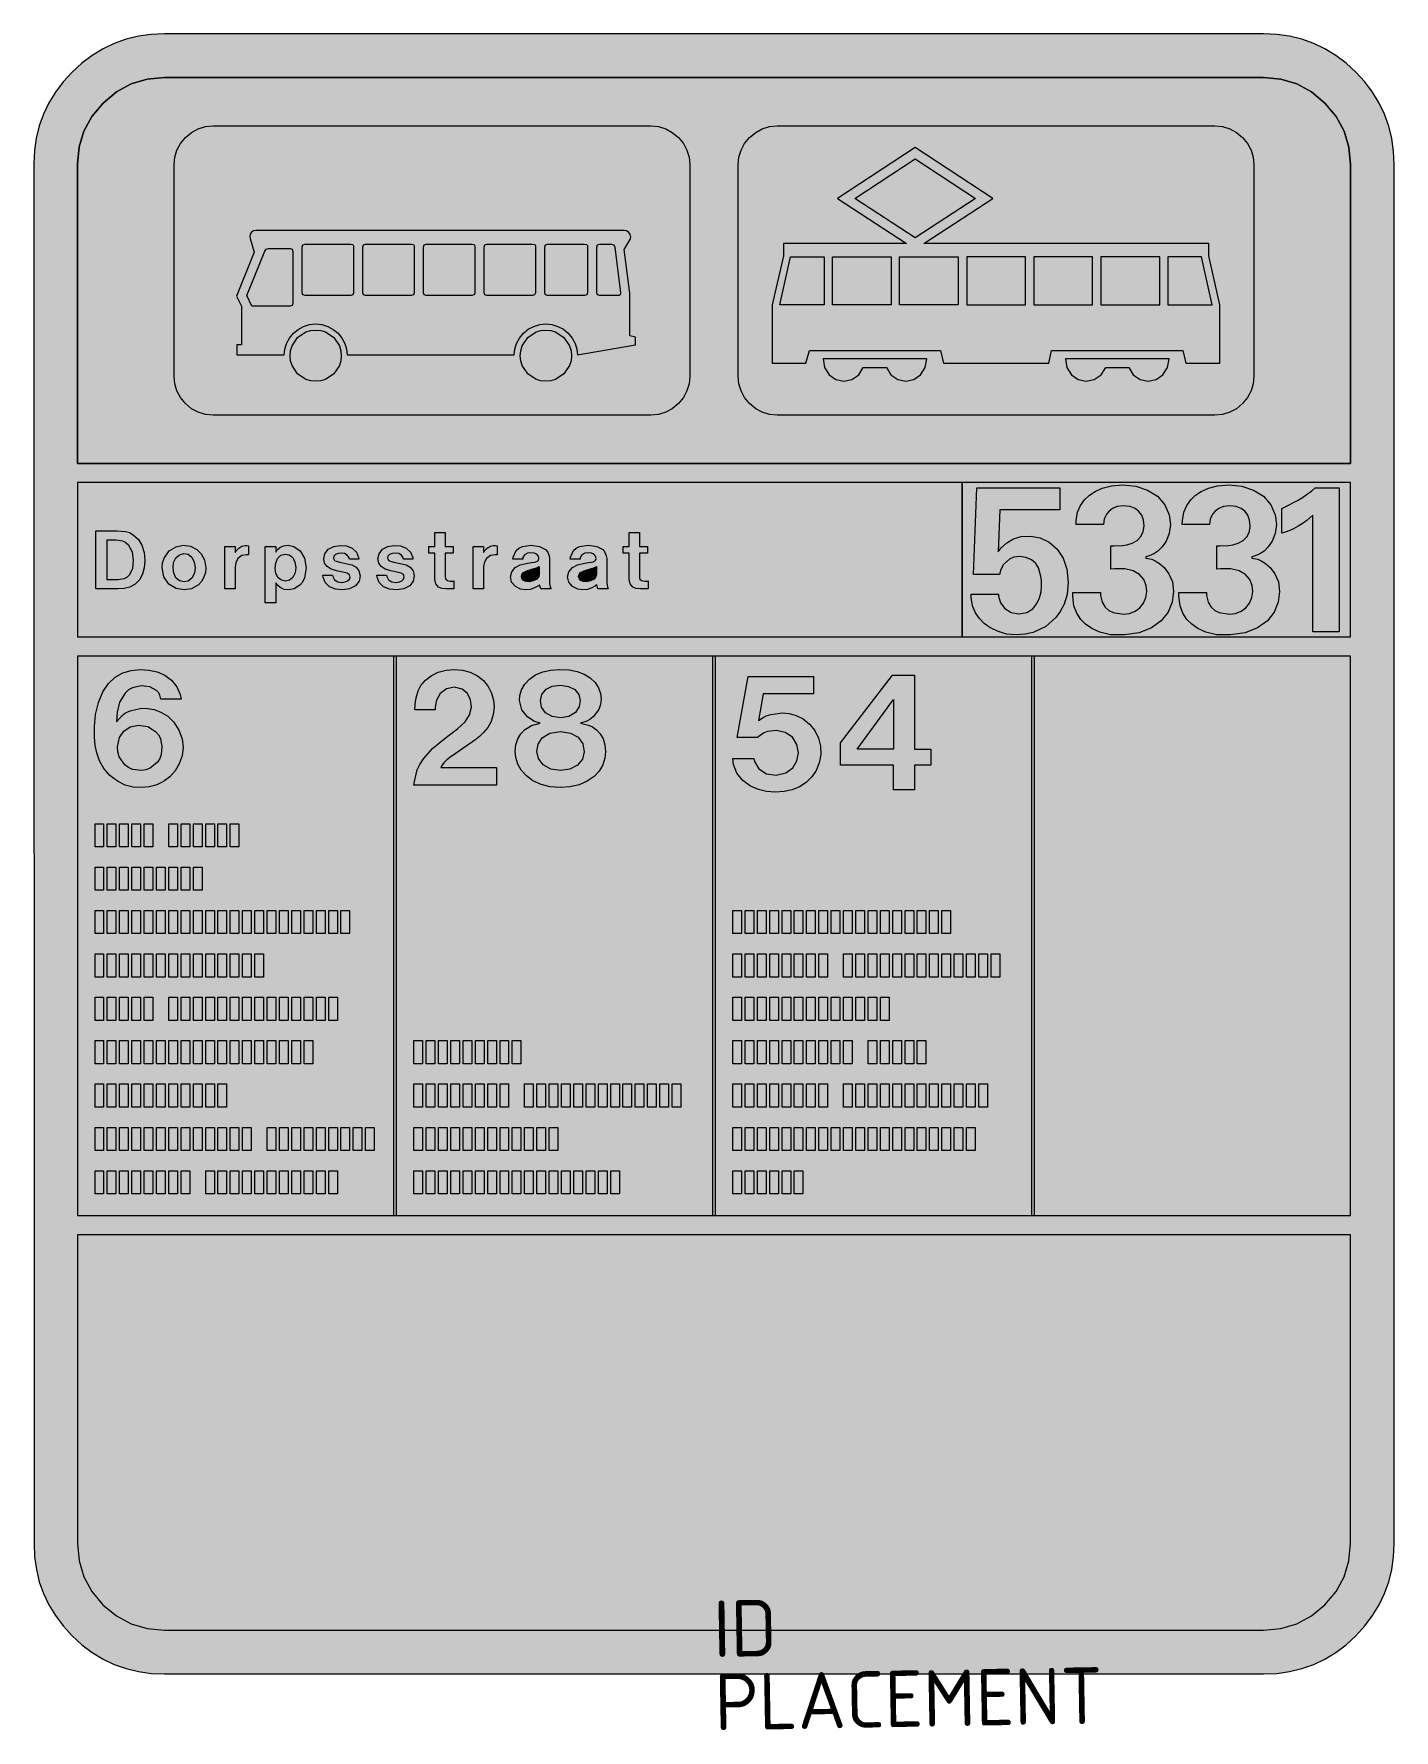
# Model space of a CAD drawing. Extents: x -3.01 to 3.01, y -0.25 to 7.27.
import ezdxf
from ezdxf.enums import TextEntityAlignment as Align

# ---------------------------------------------------------------- set-up
doc = ezdxf.new("R2010")
doc.units = 0
doc.header["$LTSCALE"] = 10
doc.header["$MEASUREMENT"] = 0
doc.layers.get('0').update_dxf_attribs({"linetype": 'CONTINUOUS'})
doc.styles.add('NLCS-ISO', font='NLCS-ISO.ttf', dxfattribs={"height": 0.25})

msp = doc.modelspace()

# ---------------------------------------------------------------- hatches: boundary and pattern name
at = {"true_color": 0xf1f0ea}
h = msp.add_hatch(color=7, dxfattribs=at)
h.dxf.hatch_style = 1
h.paths.add_polyline_path([(-3.0135, 0.5783), (-3.011, 0.5195), (-3.0031, 0.4629), (-2.99, 0.4084), (-2.9715, 0.3562), (-2.9478, 0.3062), (-2.9187, 0.2583), (-2.8844, 0.2127), (-2.8447, 0.1693), (-2.8013, 0.1296), (-2.7557, 0.0952), (-2.7078, 0.0661), (-2.6578, 0.0423), (-2.6056, 0.0238), (-2.5511, 0.0106), (-2.4945, 0.0026), (-2.4357, 0), (2.4357, 0), (2.4945, 0.0026), (2.5511, 0.0106), (2.6056, 0.0238), (2.6578, 0.0423), (2.7078, 0.0661), (2.7557, 0.0952), (2.8013, 0.1296), (2.8447, 0.1693), (2.8844, 0.2127), (2.9188, 0.2583), (2.9479, 0.3062), (2.9717, 0.3562), (2.9902, 0.4084), (3.0034, 0.4629), (3.0114, 0.5195), (3.014, 0.5783), (3.014, 6.689), (3.0114, 6.7478), (3.0034, 6.8045), (2.9902, 6.8589), (2.9717, 6.9111), (2.9479, 6.9612), (2.9188, 7.009), (2.8844, 7.0546), (2.8447, 7.098), (2.8013, 7.1377), (2.7557, 7.1721), (2.7078, 7.2012), (2.6578, 7.225), (2.6056, 7.2435), (2.5511, 7.2567), (2.4945, 7.2647), (2.4357, 7.2673), (-2.4357, 7.2673), (-2.4945, 7.2647), (-2.5511, 7.2567), (-2.6056, 7.2435), (-2.6578, 7.225), (-2.7078, 7.2012), (-2.7557, 7.1721), (-2.8013, 7.1377), (-2.8447, 7.098), (-2.8844, 7.0547), (-2.9188, 7.0092), (-2.9479, 6.9616), (-2.9717, 6.9118), (-2.9902, 6.86), (-3.0034, 6.806), (-3.0114, 6.75), (-3.014, 6.6918)])
h = msp.add_hatch(color=7, dxfattribs=at)
h.dxf.hatch_style = 1
h.paths.add_polyline_path([(2.8203, 6.689), (2.8132, 6.7659), (2.7922, 6.8369), (2.757, 6.9019), (2.7078, 6.9611), (2.6486, 7.0103), (2.5835, 7.0455), (2.5125, 7.0666), (2.4357, 7.0736), (-2.4357, 7.0736), (-2.5125, 7.0666), (-2.5835, 7.0455), (-2.6486, 7.0103), (-2.7078, 6.9611), (-2.757, 6.902), (-2.7922, 6.8371), (-2.8132, 6.7664), (-2.8203, 6.69), (-2.8203, 5.3644), (2.8203, 5.3644)])
h.paths.add_polyline_path([(2.3897, 5.7169), (2.3802, 5.6851), (2.3642, 5.6559), (2.3419, 5.629), (2.3151, 5.6066), (2.2858, 5.5907), (2.254, 5.5811), (2.2197, 5.5779), (0.2802, 5.5779), (0.2459, 5.5811), (0.2141, 5.5907), (0.1848, 5.6066), (0.158, 5.629), (0.1357, 5.6559), (0.1197, 5.6851), (0.1102, 5.7169), (0.107, 5.7511), (0.107, 6.6867), (0.1102, 6.7209), (0.1197, 6.7526), (0.1357, 6.7819), (0.158, 6.8087), (0.1848, 6.8311), (0.2141, 6.8471), (0.2459, 6.8567), (0.2802, 6.8599), (2.2197, 6.8599), (2.254, 6.8567), (2.2858, 6.8471), (2.3151, 6.8311), (2.3419, 6.8087), (2.3642, 6.7819), (2.3802, 6.7526), (2.3897, 6.7209), (2.3929, 6.6867), (2.3929, 5.7511)], flags=16)
h.paths.add_polyline_path([(2.2414, 5.8079), (2.0917, 5.8079), (2.0771, 5.865), (1.496, 5.865), (1.4832, 5.8079), (1.0164, 5.8079), (1.0036, 5.8652), (0.4225, 5.8652), (0.4071, 5.8079), (0.2585, 5.8079), (0.2585, 5.865), (0.2585, 6.0674), (0.3076, 6.2844), (0.3076, 6.3384), (0.4913, 6.3384), (0.7539, 6.3384), (0.8529, 6.3384), (0.5469, 6.5385), (0.8913, 6.7642), (1.236, 6.5385), (0.9299, 6.3384), (2.1926, 6.3384), (2.1926, 6.2834), (2.2414, 6.0674), (2.2414, 5.865)], flags=0)
h.paths.add_polyline_path([(2.2084, 6.0674), (2.0114, 6.0674), (2.0114, 6.2801), (2.1601, 6.2801)], flags=0)
h.paths.add_polyline_path([(2.0097, 5.7891), (1.9897, 5.7571), (1.9597, 5.7356), (1.9241, 5.7281), (1.8883, 5.7356), (1.8581, 5.7571), (1.8384, 5.789), (1.7358, 5.789), (1.7156, 5.7571), (1.6854, 5.7356), (1.6498, 5.7281), (1.6143, 5.7356), (1.5841, 5.7571), (1.5641, 5.7891), (1.5572, 5.8269), (2.0165, 5.8269)], flags=0)
h.paths.add_polyline_path([(1.9753, 6.0674), (1.7145, 6.0674), (1.7145, 6.2801), (1.9753, 6.2801)], flags=0)
h.paths.add_polyline_path([(1.6777, 6.0674), (1.4169, 6.0674), (1.4169, 6.2801), (1.6777, 6.2801)], flags=0)
h.paths.add_polyline_path([(1.3801, 6.0674), (1.1198, 6.0674), (1.1198, 6.2801), (1.3801, 6.2801)], flags=0)
h.paths.add_polyline_path([(1.0827, 6.0674), (0.8225, 6.0674), (0.8225, 6.2801), (0.9525, 6.2801), (1.0827, 6.2801)], flags=0)
h.paths.add_polyline_path([(1.159, 6.5385), (0.8913, 6.3635), (0.6239, 6.5385), (0.8913, 6.7138)], flags=0)
h.paths.add_polyline_path([(0.9425, 5.8269), (0.9356, 5.7891), (0.9154, 5.7571), (0.885, 5.7356), (0.8498, 5.7281), (0.8145, 5.7356), (0.7843, 5.7571), (0.7641, 5.789), (0.6612, 5.789), (0.6413, 5.7571), (0.611, 5.7356), (0.5754, 5.7281), (0.5398, 5.7356), (0.5098, 5.7571), (0.4899, 5.7891), (0.4831, 5.8269)], flags=0)
h.paths.add_polyline_path([(0.7854, 6.0674), (0.5251, 6.0674), (0.5251, 6.2801), (0.7854, 6.2801)], flags=0)
h.paths.add_polyline_path([(0.488, 6.0674), (0.2917, 6.0674), (0.3393, 6.2801), (0.488, 6.2801)], flags=0)
h.paths.add_polyline_path([(-0.107, 5.7511), (-0.1102, 5.7169), (-0.1197, 5.6851), (-0.1357, 5.6559), (-0.158, 5.629), (-0.1848, 5.6066), (-0.2141, 5.5907), (-0.2459, 5.5811), (-0.2802, 5.5779), (-2.2197, 5.5779), (-2.254, 5.5811), (-2.2858, 5.5907), (-2.3151, 5.6066), (-2.3419, 5.629), (-2.3642, 5.6559), (-2.3802, 5.6851), (-2.3897, 5.7169), (-2.3929, 5.7511), (-2.3929, 6.6867), (-2.3897, 6.7209), (-2.3802, 6.7526), (-2.3642, 6.7819), (-2.3419, 6.8087), (-2.3151, 6.8311), (-2.2858, 6.8471), (-2.254, 6.8567), (-2.2197, 6.8599), (-0.2802, 6.8599), (-0.2459, 6.8567), (-0.2141, 6.8471), (-0.1848, 6.8311), (-0.158, 6.8087), (-0.1357, 6.7819), (-0.1197, 6.7526), (-0.1102, 6.7209), (-0.107, 6.6867)], flags=16)
h.paths.add_polyline_path([(-0.3475, 5.8895), (-0.6052, 5.8453), (-0.608, 5.8709), (-0.616, 5.8954), (-0.6286, 5.9196), (-0.6461, 5.9409), (-0.6676, 5.9584), (-0.6918, 5.9714), (-0.7181, 5.9795), (-0.7453, 5.9822), (-0.7726, 5.9795), (-0.7988, 5.9714), (-0.823, 5.9584), (-0.8443, 5.9409), (-0.8618, 5.9196), (-0.8747, 5.8954), (-0.8823, 5.8708), (-0.8854, 5.845), (-1.6252, 5.845), (-1.6283, 5.8708), (-1.636, 5.8954), (-1.6488, 5.9195), (-1.6662, 5.9407), (-1.6874, 5.9582), (-1.7117, 5.9713), (-1.738, 5.9795), (-1.7652, 5.9822), (-1.7924, 5.9795), (-1.8186, 5.9713), (-1.8428, 5.9582), (-1.864, 5.9407), (-1.8815, 5.9195), (-1.8947, 5.8954), (-1.9024, 5.8708), (-1.9054, 5.845), (-2.1153, 5.845), (-2.1153, 5.8901), (-2.094, 5.8901), (-2.094, 6.0607), (-2.1163, 6.1058), (-2.0377, 6.3003), (-2.0554, 6.3601), (-2.0585, 6.3755), (-2.0465, 6.3932), (-2.0311, 6.3962), (-0.3905, 6.3962), (-0.3721, 6.3841), (-0.3676, 6.3616), (-0.3974, 6.3126), (-0.3726, 6.1186), (-0.3726, 5.9297), (-0.3475, 5.9238)], flags=0)
h.paths.add_polyline_path([(-0.4274, 6.1083), (-0.4446, 6.1083), (-0.4711, 6.1083), (-0.5069, 6.1083), (-0.5161, 6.1114), (-0.5192, 6.1206), (-0.5192, 6.3228), (-0.5161, 6.332), (-0.5069, 6.3351), (-0.454, 6.3351), (-0.4445, 6.3321), (-0.4401, 6.323), (-0.4148, 6.1204), (-0.4156, 6.1083)], flags=0)
h.paths.add_polyline_path([(-0.5612, 6.1206), (-0.5642, 6.1114), (-0.5732, 6.1083), (-0.7378, 6.1083), (-0.7472, 6.1114), (-0.7503, 6.1206), (-0.7503, 6.3228), (-0.7472, 6.332), (-0.7378, 6.3351), (-0.5732, 6.3351), (-0.5612, 6.333), (-0.5612, 6.3243), (-0.5612, 6.3136), (-0.5612, 6.2968), (-0.5612, 6.2738), (-0.5612, 6.2447), (-0.5612, 6.2095), (-0.5612, 6.1681)], flags=0)
h.paths.add_polyline_path([(-0.6316, 5.8416), (-0.6337, 5.8194), (-0.6403, 5.7983), (-0.6651, 5.7615), (-0.7021, 5.7366), (-0.7233, 5.7302), (-0.7452, 5.7281), (-0.7672, 5.7302), (-0.7886, 5.7366), (-0.8257, 5.7615), (-0.8502, 5.7983), (-0.8567, 5.8194), (-0.8588, 5.8416), (-0.8567, 5.8637), (-0.8502, 5.8849), (-0.8257, 5.922), (-0.7886, 5.9469), (-0.7672, 5.9532), (-0.7452, 5.9553), (-0.7233, 5.9532), (-0.7021, 5.9469), (-0.6651, 5.922), (-0.6403, 5.8849), (-0.6337, 5.8637)], flags=0)
h.paths.add_polyline_path([(-0.7918, 6.1206), (-0.7949, 6.1114), (-0.8043, 6.1083), (-1.0065, 6.1083), (-1.0159, 6.1114), (-1.019, 6.1206), (-1.019, 6.3228), (-1.0159, 6.332), (-1.0065, 6.3351), (-0.8043, 6.3351), (-0.7918, 6.333), (-0.7918, 6.3243), (-0.7918, 6.3136), (-0.7918, 6.2968), (-0.7918, 6.2738), (-0.7918, 6.2447), (-0.7918, 6.2095), (-0.7918, 6.1681)], flags=0)
h.paths.add_polyline_path([(-1.0605, 6.1206), (-1.0635, 6.1114), (-1.0727, 6.1083), (-1.2754, 6.1083), (-1.2844, 6.1114), (-1.2874, 6.1206), (-1.2874, 6.3228), (-1.2844, 6.332), (-1.2754, 6.3351), (-1.0727, 6.3351), (-1.0605, 6.333), (-1.0605, 6.3243), (-1.0605, 6.3136), (-1.0605, 6.2968), (-1.0605, 6.2738), (-1.0605, 6.2447), (-1.0605, 6.2095), (-1.0605, 6.1681)], flags=0)
h.paths.add_polyline_path([(-1.3291, 6.1206), (-1.3322, 6.1114), (-1.3414, 6.1083), (-1.5438, 6.1083), (-1.5529, 6.1114), (-1.5559, 6.1206), (-1.5559, 6.3228), (-1.5529, 6.332), (-1.5438, 6.3351), (-1.3414, 6.3351), (-1.3291, 6.333), (-1.3291, 6.3243), (-1.3291, 6.3136), (-1.3291, 6.2968), (-1.3291, 6.2738), (-1.3291, 6.2447), (-1.3291, 6.2095), (-1.3291, 6.1681)], flags=0)
h.paths.add_polyline_path([(-1.5973, 6.1206), (-1.6005, 6.1114), (-1.6101, 6.1083), (-1.8123, 6.1083), (-1.8217, 6.1114), (-1.8248, 6.1206), (-1.8248, 6.3228), (-1.8217, 6.332), (-1.8123, 6.3351), (-1.6101, 6.3351), (-1.5973, 6.333), (-1.5973, 6.3243), (-1.5973, 6.3136), (-1.5973, 6.2968), (-1.5973, 6.2738), (-1.5973, 6.2447), (-1.5973, 6.2095), (-1.5973, 6.1681)], flags=0)
h.paths.add_polyline_path([(-1.6516, 5.8416), (-1.6537, 5.8194), (-1.6601, 5.7983), (-1.6848, 5.7615), (-1.7218, 5.7366), (-1.7431, 5.7302), (-1.7652, 5.7281), (-1.7873, 5.7302), (-1.8084, 5.7366), (-1.8454, 5.7615), (-1.8702, 5.7983), (-1.8767, 5.8194), (-1.8788, 5.8416), (-1.8767, 5.8637), (-1.8702, 5.8849), (-1.8454, 5.922), (-1.8084, 5.9469), (-1.7873, 5.9532), (-1.7652, 5.9553), (-1.7431, 5.9532), (-1.7218, 5.9469), (-1.6848, 5.922), (-1.6601, 5.8849), (-1.6537, 5.8637)], flags=0)
h.paths.add_polyline_path([(-1.8665, 6.0733), (-1.8696, 6.0639), (-1.8788, 6.0607), (-2.0477, 6.0607), (-2.0707, 6.1076), (-1.9909, 6.3046), (-1.9844, 6.3136), (-1.9743, 6.3166), (-1.8788, 6.3166), (-1.8696, 6.3134), (-1.8665, 6.3036)], flags=0)
h = msp.add_hatch(color=7, dxfattribs=at)
h.dxf.hatch_style = 1
h.paths.add_polyline_path([(-0.8443, 5.9409), (-0.823, 5.9584), (-0.7988, 5.9714), (-0.7726, 5.9795), (-0.7453, 5.9822), (-0.7181, 5.9795), (-0.6918, 5.9714), (-0.6676, 5.9584), (-0.6461, 5.9409), (-0.6286, 5.9196), (-0.616, 5.8954), (-0.608, 5.8709), (-0.6052, 5.8453), (-0.3475, 5.8895), (-0.3475, 5.9238), (-0.3726, 5.9297), (-0.3726, 6.1186), (-0.3974, 6.3126), (-0.3708, 6.3563), (-0.3688, 6.3673), (-0.3709, 6.3782), (-0.3775, 6.3877), (-0.3872, 6.3941), (-0.3979, 6.3962), (-2.0311, 6.3962), (-2.0409, 6.3943), (-2.0495, 6.3888), (-2.0554, 6.3801), (-2.0574, 6.3701), (-2.0554, 6.3601), (-2.0377, 6.3003), (-2.1163, 6.1058), (-2.094, 6.0607), (-2.094, 5.8901), (-2.1153, 5.8901), (-2.1153, 5.845), (-1.9054, 5.845), (-1.9024, 5.8708), (-1.8947, 5.8954), (-1.8815, 5.9195), (-1.864, 5.9407), (-1.8428, 5.9582), (-1.8186, 5.9713), (-1.7924, 5.9795), (-1.7652, 5.9822), (-1.738, 5.9795), (-1.7117, 5.9713), (-1.6874, 5.9582), (-1.6662, 5.9407), (-1.6488, 5.9195), (-1.636, 5.8954), (-1.6283, 5.8708), (-1.6252, 5.845), (-0.8854, 5.845), (-0.8823, 5.8708), (-0.8747, 5.8954), (-0.8618, 5.9196)])
h.paths.add_polyline_path([(-1.0065, 6.1083), (-1.0159, 6.1114), (-1.019, 6.1206), (-1.019, 6.3228), (-1.0159, 6.332), (-1.0065, 6.3351), (-0.8043, 6.3351), (-0.7949, 6.3335), (-0.7918, 6.3289), (-0.7918, 6.3243), (-0.7918, 6.3136), (-0.7918, 6.2968), (-0.7918, 6.2738), (-0.7918, 6.2447), (-0.7918, 6.2095), (-0.7918, 6.1681), (-0.7918, 6.1206), (-0.7949, 6.1114), (-0.8043, 6.1083)], flags=16)
h.paths.add_polyline_path([(-1.0635, 6.1114), (-1.0727, 6.1083), (-1.2754, 6.1083), (-1.2844, 6.1114), (-1.2874, 6.1206), (-1.2874, 6.3228), (-1.2844, 6.332), (-1.2754, 6.3351), (-1.0727, 6.3351), (-1.0635, 6.3335), (-1.0605, 6.3289), (-1.0605, 6.3243), (-1.0605, 6.3136), (-1.0605, 6.2968), (-1.0605, 6.2738), (-1.0605, 6.2447), (-1.0605, 6.2095), (-1.0605, 6.1681), (-1.0605, 6.1206)], flags=16)
h.paths.add_polyline_path([(-0.7472, 6.1114), (-0.7503, 6.1206), (-0.7503, 6.3228), (-0.7472, 6.332), (-0.7378, 6.3351), (-0.5732, 6.3351), (-0.5642, 6.3335), (-0.5612, 6.3289), (-0.5612, 6.3243), (-0.5612, 6.3136), (-0.5612, 6.2968), (-0.5612, 6.2738), (-0.5612, 6.2447), (-0.5612, 6.2095), (-0.5612, 6.1681), (-0.5612, 6.1206), (-0.5642, 6.1114), (-0.5732, 6.1083), (-0.7378, 6.1083)], flags=16)
h.paths.add_polyline_path([(-1.3291, 6.1206), (-1.3322, 6.1114), (-1.3414, 6.1083), (-1.5438, 6.1083), (-1.5529, 6.1114), (-1.5559, 6.1206), (-1.5559, 6.3228), (-1.5529, 6.332), (-1.5438, 6.3351), (-1.3414, 6.3351), (-1.3322, 6.3335), (-1.3291, 6.3289), (-1.3291, 6.3243), (-1.3291, 6.3136), (-1.3291, 6.2968), (-1.3291, 6.2738), (-1.3291, 6.2447), (-1.3291, 6.2095), (-1.3291, 6.1681)], flags=16)
h.paths.add_polyline_path([(-0.5192, 6.1206), (-0.5192, 6.3228), (-0.5161, 6.332), (-0.5069, 6.3351), (-0.454, 6.3351), (-0.4445, 6.3321), (-0.4401, 6.323), (-0.4148, 6.1204), (-0.4154, 6.1113), (-0.4197, 6.1083), (-0.4274, 6.1083), (-0.4446, 6.1083), (-0.4711, 6.1083), (-0.5069, 6.1083), (-0.5161, 6.1114)], flags=16)
h.paths.add_polyline_path([(-1.5973, 6.1206), (-1.6005, 6.1114), (-1.6101, 6.1083), (-1.8123, 6.1083), (-1.8217, 6.1114), (-1.8248, 6.1206), (-1.8248, 6.3228), (-1.8217, 6.332), (-1.8123, 6.3351), (-1.6101, 6.3351), (-1.6005, 6.3335), (-1.5973, 6.3289), (-1.5973, 6.3243), (-1.5973, 6.3136), (-1.5973, 6.2968), (-1.5973, 6.2738), (-1.5973, 6.2447), (-1.5973, 6.2095), (-1.5973, 6.1681)], flags=16)
h.paths.add_polyline_path([(-1.8665, 6.0733), (-1.8696, 6.0639), (-1.8788, 6.0607), (-2.0477, 6.0607), (-2.0707, 6.1076), (-1.9909, 6.3046), (-1.9844, 6.3136), (-1.9743, 6.3166), (-1.8788, 6.3166), (-1.8696, 6.3134), (-1.8665, 6.3036)], flags=16)
h.paths.add_polyline_path([(-0.8502, 5.8849), (-0.8567, 5.8637), (-0.8588, 5.8416), (-0.8567, 5.8194), (-0.8502, 5.7983), (-0.8257, 5.7615), (-0.7886, 5.7366), (-0.7672, 5.7302), (-0.7452, 5.7281), (-0.7233, 5.7302), (-0.7021, 5.7366), (-0.6651, 5.7615), (-0.6403, 5.7983), (-0.6337, 5.8194), (-0.6316, 5.8416), (-0.6337, 5.8637), (-0.6403, 5.8849), (-0.6651, 5.922), (-0.7021, 5.9469), (-0.7233, 5.9532), (-0.7452, 5.9553), (-0.7672, 5.9532), (-0.7886, 5.9469), (-0.8257, 5.922)])
h.paths.add_polyline_path([(-1.6848, 5.7615), (-1.6601, 5.7983), (-1.6537, 5.8194), (-1.6516, 5.8416), (-1.6537, 5.8637), (-1.6601, 5.8849), (-1.6848, 5.922), (-1.7218, 5.9469), (-1.7431, 5.9532), (-1.7652, 5.9553), (-1.7873, 5.9532), (-1.8084, 5.9469), (-1.8454, 5.922), (-1.8702, 5.8849), (-1.8767, 5.8637), (-1.8788, 5.8416), (-1.8767, 5.8194), (-1.8702, 5.7983), (-1.8454, 5.7615), (-1.8084, 5.7366), (-1.7873, 5.7302), (-1.7652, 5.7281), (-1.7431, 5.7302), (-1.7218, 5.7366)])
h.paths.add_polyline_path([(1.0036, 5.8652), (1.0164, 5.8079), (1.4832, 5.8079), (1.496, 5.865), (2.0771, 5.865), (2.0917, 5.8079), (2.2414, 5.8079), (2.2414, 5.865), (2.2414, 6.0674), (2.1926, 6.2834), (2.1926, 6.3384), (0.9299, 6.3384), (1.236, 6.5385), (0.8913, 6.7642), (0.5469, 6.5385), (0.8529, 6.3384), (0.7539, 6.3384), (0.4913, 6.3384), (0.3076, 6.3384), (0.3076, 6.2844), (0.2585, 6.0674), (0.2585, 5.865), (0.2585, 5.8079), (0.4071, 5.8079), (0.4225, 5.8652)])
h.paths.add_polyline_path([(0.5251, 6.0674), (0.5251, 6.2801), (0.7854, 6.2801), (0.7854, 6.0674)], flags=16)
h.paths.add_polyline_path([(0.488, 6.0674), (0.2917, 6.0674), (0.3393, 6.2801), (0.488, 6.2801)], flags=16)
h.paths.add_polyline_path([(0.8225, 6.0674), (0.8225, 6.2801), (0.9525, 6.2801), (1.0827, 6.2801), (1.0827, 6.0674)], flags=16)
h.paths.add_polyline_path([(0.6239, 6.5385), (0.8913, 6.7138), (1.159, 6.5385), (0.8913, 6.3635)], flags=16)
h.paths.add_polyline_path([(1.1198, 6.0674), (1.1198, 6.2801), (1.3801, 6.2801), (1.3801, 6.0674)], flags=16)
h.paths.add_polyline_path([(1.4169, 6.0674), (1.4169, 6.2801), (1.6777, 6.2801), (1.6777, 6.0674)], flags=16)
h.paths.add_polyline_path([(1.7145, 6.0674), (1.7145, 6.2801), (1.9753, 6.2801), (1.9753, 6.0674)], flags=16)
h.paths.add_polyline_path([(2.0114, 6.0674), (2.0114, 6.2801), (2.1601, 6.2801), (2.2084, 6.0674)], flags=16)
h.paths.add_polyline_path([(0.4831, 5.8269), (0.4899, 5.7891), (0.5098, 5.7571), (0.5398, 5.7356), (0.5754, 5.7281), (0.611, 5.7356), (0.6413, 5.7571), (0.6612, 5.789), (0.7641, 5.789), (0.7843, 5.7571), (0.8145, 5.7356), (0.8498, 5.7281), (0.885, 5.7356), (0.9154, 5.7571), (0.9356, 5.7891), (0.9425, 5.8269)])
h.paths.add_polyline_path([(1.6498, 5.7281), (1.6854, 5.7356), (1.7156, 5.7571), (1.7358, 5.789), (1.8384, 5.789), (1.8581, 5.7571), (1.8883, 5.7356), (1.9241, 5.7281), (1.9597, 5.7356), (1.9897, 5.7571), (2.0097, 5.7891), (2.0165, 5.8269), (1.5572, 5.8269), (1.5641, 5.7891), (1.5841, 5.7571), (1.6143, 5.7356)])
h = msp.add_hatch(color=7, dxfattribs=at)
h.dxf.hatch_style = 1
h.paths.add_polyline_path([(-2.8203, 5.279), (-2.8203, 4.5952), (1.1004, 4.5952), (1.1004, 5.279)])
h.paths.add_polyline_path([(-0.2945, 4.9954), (-0.2945, 4.9657), (-0.3301, 4.9657), (-0.3301, 4.8713), (-0.33, 4.8611), (-0.3295, 4.8561), (-0.3281, 4.8519), (-0.3206, 4.8447), (-0.3081, 4.8424), (-0.2958, 4.8429), (-0.2917, 4.8432), (-0.2917, 4.8089), (-0.3255, 4.8089), (-0.345, 4.8095), (-0.3601, 4.8157), (-0.372, 4.83), (-0.3762, 4.8493), (-0.3767, 4.8713), (-0.3767, 4.9657), (-0.4028, 4.9657), (-0.4028, 4.9954), (-0.3767, 4.9954), (-0.3767, 5.0584), (-0.3301, 5.0584), (-0.3301, 4.9954)], flags=16)
h.paths.add_polyline_path([(-0.4775, 4.9553), (-0.4755, 4.9426), (-0.475, 4.9271), (-0.475, 4.8483), (-0.4747, 4.8351), (-0.4741, 4.8263), (-0.4719, 4.8162), (-0.4686, 4.8089), (-0.5144, 4.8089), (-0.5195, 4.8263), (-0.5246, 4.8222), (-0.5419, 4.8121), (-0.5612, 4.8056), (-0.5818, 4.8036), (-0.6042, 4.8072), (-0.6268, 4.819), (-0.6432, 4.8381), (-0.649, 4.8612), (-0.6431, 4.8844), (-0.6272, 4.9024), (-0.6051, 4.9143), (-0.5791, 4.9213), (-0.5557, 4.9249), (-0.5425, 4.9266), (-0.5356, 4.9283), (-0.5293, 4.9312), (-0.5247, 4.9358), (-0.5226, 4.9435), (-0.5247, 4.9533), (-0.532, 4.9618), (-0.5435, 4.9669), (-0.5579, 4.9684), (-0.5731, 4.9659), (-0.5859, 4.9586), (-0.5929, 4.9468), (-0.5937, 4.9404), (-0.6377, 4.9404), (-0.6364, 4.9491), (-0.6234, 4.978), (-0.6115, 4.9883), (-0.5955, 4.9956), (-0.5566, 5.0012), (-0.5196, 4.9966), (-0.4926, 4.9826), (-0.4835, 4.9711)], flags=16)
h.paths.add_polyline_path([(-0.5208, 4.9071), (-0.5208, 4.8818), (-0.521, 4.8729), (-0.5231, 4.8635), (-0.5318, 4.8519), (-0.5476, 4.8432), (-0.5648, 4.8401), (-0.5792, 4.8411), (-0.5901, 4.8457), (-0.5974, 4.8538), (-0.6, 4.8633), (-0.5978, 4.8722), (-0.5911, 4.8809), (-0.5759, 4.8888), (-0.5538, 4.8951), (-0.5375, 4.8993), (-0.5292, 4.9024)], flags=0)
h.paths.add_polyline_path([(-0.7291, 4.9426), (-0.7285, 4.9271), (-0.7285, 4.8483), (-0.7283, 4.8351), (-0.7276, 4.8263), (-0.7255, 4.8162), (-0.7221, 4.8089), (-0.768, 4.8089), (-0.7731, 4.8263), (-0.7782, 4.8222), (-0.7955, 4.8121), (-0.8148, 4.8056), (-0.8354, 4.8036), (-0.8578, 4.8072), (-0.8804, 4.819), (-0.8968, 4.8381), (-0.9026, 4.8612), (-0.8967, 4.8844), (-0.8808, 4.9024), (-0.8587, 4.9143), (-0.8327, 4.9213), (-0.8093, 4.9249), (-0.7961, 4.9266), (-0.7892, 4.9283), (-0.7829, 4.9312), (-0.7783, 4.9358), (-0.7761, 4.9435), (-0.7783, 4.9533), (-0.7856, 4.9618), (-0.7971, 4.9669), (-0.8115, 4.9684), (-0.8267, 4.9659), (-0.8395, 4.9586), (-0.8465, 4.9468), (-0.8473, 4.9404), (-0.8913, 4.9404), (-0.89, 4.9491), (-0.877, 4.978), (-0.8651, 4.9883), (-0.8491, 4.9956), (-0.8102, 5.0012), (-0.7732, 4.9966), (-0.7462, 4.9826), (-0.7371, 4.9711), (-0.7311, 4.9553)], flags=16)
h.paths.add_polyline_path([(-0.7744, 4.9071), (-0.7744, 4.8818), (-0.7746, 4.8729), (-0.7767, 4.8635), (-0.7854, 4.8519), (-0.8012, 4.8432), (-0.8184, 4.8401), (-0.8328, 4.8411), (-0.8437, 4.8457), (-0.851, 4.8538), (-0.8536, 4.8633), (-0.8514, 4.8722), (-0.8447, 4.8809), (-0.8295, 4.8888), (-0.8074, 4.8951), (-0.7911, 4.8993), (-0.7828, 4.9024)], flags=0)
h.paths.add_polyline_path([(-0.9617, 4.999), (-0.9617, 4.9588), (-0.9693, 4.9591), (-0.9908, 4.9554), (-1.0088, 4.9421), (-1.0186, 4.9233), (-1.0208, 4.9038), (-1.0208, 4.8089), (-1.0674, 4.8089), (-1.0674, 4.9959), (-1.0208, 4.9959), (-1.0208, 4.9701), (-1.015, 4.9785), (-1.0052, 4.9884), (-0.991, 4.9968), (-0.978, 4.9998), (-0.969, 4.9998)], flags=16)
h.paths.add_polyline_path([(-1.1556, 4.9954), (-1.1556, 4.9657), (-1.1912, 4.9657), (-1.1912, 4.8713), (-1.1911, 4.8611), (-1.1906, 4.8561), (-1.1892, 4.8519), (-1.1817, 4.8447), (-1.1692, 4.8424), (-1.1569, 4.8429), (-1.1528, 4.8432), (-1.1528, 4.8089), (-1.1866, 4.8089), (-1.2061, 4.8095), (-1.2212, 4.8157), (-1.2331, 4.83), (-1.2373, 4.8493), (-1.2378, 4.8713), (-1.2378, 4.9657), (-1.2639, 4.9657), (-1.2639, 4.9954), (-1.2378, 4.9954), (-1.2378, 5.0584), (-1.1912, 5.0584), (-1.1912, 4.9954)], flags=16)
h.paths.add_polyline_path([(-1.3345, 4.9404), (-1.3755, 4.9404), (-1.3783, 4.9487), (-1.3852, 4.9577), (-1.3972, 4.9645), (-1.4115, 4.9666), (-1.4259, 4.9654), (-1.4375, 4.9606), (-1.4448, 4.9528), (-1.4469, 4.9451), (-1.4453, 4.9395), (-1.4415, 4.9345), (-1.4346, 4.9304), (-1.4188, 4.9266), (-1.3911, 4.9213), (-1.3643, 4.9148), (-1.3462, 4.905), (-1.3335, 4.8887), (-1.3286, 4.8661), (-1.3329, 4.8425), (-1.3487, 4.8221), (-1.3747, 4.8081), (-1.4059, 4.8036), (-1.4379, 4.8067), (-1.4644, 4.8177), (-1.4832, 4.837), (-1.4927, 4.8606), (-1.4937, 4.8685), (-1.451, 4.8685), (-1.4497, 4.8631), (-1.442, 4.8488), (-1.4274, 4.8397), (-1.4092, 4.837), (-1.3944, 4.8387), (-1.3839, 4.8432), (-1.3761, 4.851), (-1.373, 4.8613), (-1.3762, 4.8713), (-1.3861, 4.8777), (-1.4054, 4.8819), (-1.4324, 4.8876), (-1.4566, 4.8955), (-1.4744, 4.9068), (-1.4859, 4.9226), (-1.4895, 4.9416), (-1.4846, 4.9632), (-1.4696, 4.9835), (-1.4453, 4.9965), (-1.4169, 5.0011), (-1.3889, 4.9983), (-1.3638, 4.9883), (-1.345, 4.9707), (-1.3353, 4.9476)], flags=16)
h.paths.add_polyline_path([(-1.5746, 4.9404), (-1.6155, 4.9404), (-1.6183, 4.9487), (-1.6252, 4.9577), (-1.6373, 4.9645), (-1.6516, 4.9666), (-1.6659, 4.9654), (-1.6776, 4.9606), (-1.6848, 4.9528), (-1.6869, 4.9451), (-1.6854, 4.9395), (-1.6815, 4.9345), (-1.6746, 4.9304), (-1.6589, 4.9266), (-1.6311, 4.9213), (-1.6044, 4.9148), (-1.5862, 4.905), (-1.5735, 4.8887), (-1.5687, 4.8661), (-1.5729, 4.8425), (-1.5888, 4.8221), (-1.6147, 4.8081), (-1.6459, 4.8036), (-1.6779, 4.8067), (-1.7044, 4.8177), (-1.7232, 4.837), (-1.7327, 4.8606), (-1.7337, 4.8685), (-1.691, 4.8685), (-1.6897, 4.8631), (-1.682, 4.8488), (-1.6674, 4.8397), (-1.6493, 4.837), (-1.6344, 4.8387), (-1.6239, 4.8432), (-1.6161, 4.851), (-1.6131, 4.8613), (-1.6163, 4.8713), (-1.6261, 4.8777), (-1.6454, 4.8819), (-1.6724, 4.8876), (-1.6966, 4.8955), (-1.7144, 4.9068), (-1.7259, 4.9226), (-1.7295, 4.9416), (-1.7246, 4.9632), (-1.7097, 4.9835), (-1.6854, 4.9965), (-1.657, 5.0011), (-1.6289, 4.9983), (-1.6039, 4.9883), (-1.585, 4.9707), (-1.5753, 4.9476)], flags=16)
h.paths.add_polyline_path([(-1.8074, 4.9013), (-1.815, 4.8567), (-1.8241, 4.8382), (-1.836, 4.8245), (-1.8608, 4.8086), (-1.8839, 4.8038), (-1.9049, 4.8058), (-1.9222, 4.8136), (-1.9345, 4.8245), (-1.9425, 4.8345), (-1.9425, 4.7459), (-1.9891, 4.7459), (-1.9891, 4.9959), (-1.9425, 4.9959), (-1.9425, 4.9716), (-1.9355, 4.9812), (-1.9245, 4.9911), (-1.9077, 4.9986), (-1.887, 5.0012), (-1.8614, 4.9958), (-1.8338, 4.9768), (-1.8141, 4.944)], flags=16)
h.paths.add_polyline_path([(-1.8539, 4.9025), (-1.8567, 4.8789), (-1.8665, 4.8583), (-1.8819, 4.8461), (-1.8995, 4.8424), (-1.917, 4.8462), (-1.9315, 4.8575), (-1.9413, 4.8768), (-1.9447, 4.9), (-1.9425, 4.9228), (-1.9344, 4.9435), (-1.9196, 4.9574), (-1.9001, 4.9627), (-1.8825, 4.9596), (-1.8672, 4.9472), (-1.8572, 4.9261)], flags=0)
h.paths.add_polyline_path([(-2.0628, 4.999), (-2.0628, 4.9588), (-2.0705, 4.9591), (-2.092, 4.9554), (-2.1099, 4.9421), (-2.1197, 4.9233), (-2.1219, 4.9038), (-2.1219, 4.8089), (-2.1685, 4.8089), (-2.1685, 4.9959), (-2.1219, 4.9959), (-2.1219, 4.9701), (-2.1162, 4.9785), (-2.1063, 4.9884), (-2.0921, 4.9968), (-2.0792, 4.9998), (-2.0701, 4.9998)], flags=16)
h.paths.add_polyline_path([(-2.2517, 4.9013), (-2.2538, 4.881), (-2.2604, 4.8598), (-2.2708, 4.8405), (-2.2845, 4.826), (-2.3154, 4.8089), (-2.3481, 4.8036), (-2.3833, 4.8094), (-2.4156, 4.8288), (-2.4377, 4.861), (-2.4458, 4.9022), (-2.4439, 4.9241), (-2.4374, 4.9448), (-2.4143, 4.9771), (-2.384, 4.9952), (-2.3522, 5.0012), (-2.3201, 4.9971), (-2.2918, 4.9834), (-2.2721, 4.9641), (-2.2581, 4.9373)], flags=16)
h.paths.add_polyline_path([(-2.2998, 4.9028), (-2.3026, 4.8778), (-2.3137, 4.8556), (-2.3302, 4.8428), (-2.3488, 4.8389), (-2.3686, 4.8432), (-2.3851, 4.8567), (-2.3946, 4.8772), (-2.3975, 4.9011), (-2.3948, 4.9253), (-2.3852, 4.9458), (-2.3694, 4.9595), (-2.3498, 4.9647), (-2.3304, 4.9613), (-2.3139, 4.9487), (-2.3031, 4.9272)], flags=0)
h.paths.add_polyline_path([(-2.5222, 4.9339), (-2.525, 4.9016), (-2.533, 4.8732), (-2.5467, 4.8479), (-2.5653, 4.8286), (-2.5883, 4.8164), (-2.6138, 4.8104), (-2.6424, 4.8089), (-2.7392, 4.8089), (-2.7392, 5.0653), (-2.6465, 5.0653), (-2.6077, 5.0624), (-2.5904, 5.0573), (-2.5746, 5.048), (-2.5512, 5.0263), (-2.536, 5.0017), (-2.5255, 4.9695)], flags=16)
h.paths.add_polyline_path([(-2.5736, 4.9336), (-2.5769, 4.8987), (-2.5902, 4.87), (-2.6012, 4.8595), (-2.6141, 4.8532), (-2.6406, 4.8488), (-2.689, 4.8488), (-2.689, 5.0249), (-2.6514, 5.0249), (-2.6386, 5.0243), (-2.6213, 5.0209), (-2.6095, 5.0154), (-2.597, 5.0046), (-2.5788, 4.9719)], flags=0)
h = msp.add_hatch(color=7, dxfattribs=at)
h.dxf.hatch_style = 1
h.paths.add_polyline_path([(2.8203, 4.5952), (2.8203, 5.279), (1.1004, 5.279), (1.1004, 4.5952)])
h.paths.add_polyline_path([(2.4523, 4.6662), (2.4092, 4.6352), (2.3545, 4.614), (2.2895, 4.6042), (2.2271, 4.6051), (2.18, 4.6159), (2.1446, 4.6327), (2.1171, 4.6511), (2.0954, 4.673), (2.0777, 4.7), (2.0653, 4.7336), (2.06, 4.7754), (2.0597, 4.7922), (2.1826, 4.7922), (2.1833, 4.7789), (2.1901, 4.7495), (2.203, 4.7276), (2.22, 4.7124), (2.2387, 4.7028), (2.2852, 4.6958), (2.3114, 4.6989), (2.3362, 4.7089), (2.3577, 4.7247), (2.3737, 4.7452), (2.384, 4.7693), (2.3882, 4.796), (2.3855, 4.8233), (2.375, 4.8492), (2.3561, 4.8714), (2.3281, 4.8876), (2.291, 4.8966), (2.245, 4.8974), (2.2286, 4.8961), (2.2286, 4.9988), (2.2422, 4.9988), (2.2799, 5.0004), (2.2991, 5.0039), (2.3227, 5.0105), (2.3454, 5.0219), (2.3622, 5.0396), (2.3726, 5.0621), (2.3762, 5.0878), (2.3737, 5.1131), (2.3661, 5.1341), (2.3535, 5.1512), (2.3365, 5.1646), (2.3141, 5.1733), (2.2856, 5.1765), (2.2575, 5.1737), (2.2366, 5.1647), (2.2213, 5.1526), (2.2105, 5.1405), (2.1993, 5.1181), (2.1961, 5.0929), (2.0748, 5.0929), (2.0756, 5.1119), (2.0819, 5.1476), (2.0951, 5.1779), (2.1131, 5.203), (2.134, 5.2231), (2.1594, 5.2397), (2.1911, 5.2547), (2.2317, 5.2651), (2.2837, 5.2685), (2.3393, 5.2628), (2.391, 5.2462), (2.435, 5.2188), (2.4675, 5.1804), (2.4873, 5.1367), (2.4931, 5.0929), (2.4877, 5.0529), (2.4739, 5.0203), (2.4558, 4.9947), (2.4376, 4.9759), (2.4187, 4.9628), (2.3988, 4.9545), (2.3837, 4.9509), (2.3837, 4.9445), (2.4099, 4.9393), (2.4256, 4.933), (2.4444, 4.9211), (2.4648, 4.9023), (2.4858, 4.8752), (2.5017, 4.8397), (2.5068, 4.796), (2.5006, 4.7493), (2.4826, 4.7051)], flags=16)
h.paths.add_polyline_path([(2.6537, 5.1352), (2.6278, 5.1111), (2.6117, 5.0991), (2.5896, 5.086), (2.5676, 5.0745), (2.5522, 5.067), (2.532, 5.059), (2.5163, 5.0545), (2.5163, 5.1646), (2.5288, 5.1707), (2.5854, 5.2), (2.6074, 5.213), (2.625, 5.2242), (2.6489, 5.242), (2.6649, 5.2562), (2.7701, 5.2562), (2.7701, 4.6177), (2.6537, 4.6177)], flags=16)
h.paths.add_polyline_path([(2.0303, 4.7493), (2.0124, 4.7051), (1.9822, 4.6662), (1.9392, 4.6352), (1.8846, 4.614), (1.8197, 4.6042), (1.7572, 4.6051), (1.7099, 4.6159), (1.6743, 4.6327), (1.6467, 4.6511), (1.6252, 4.673), (1.6076, 4.7), (1.5953, 4.7336), (1.5899, 4.7754), (1.5897, 4.7922), (1.7127, 4.7922), (1.7135, 4.7789), (1.72, 4.7495), (1.733, 4.7276), (1.7499, 4.7124), (1.7687, 4.7028), (1.8152, 4.6958), (1.8415, 4.6989), (1.8663, 4.7089), (1.8877, 4.7247), (1.9036, 4.7452), (1.9139, 4.7693), (1.9182, 4.796), (1.9156, 4.8233), (1.9051, 4.8492), (1.886, 4.8714), (1.8578, 4.8876), (1.8208, 4.8966), (1.7752, 4.8974), (1.7588, 4.8961), (1.7588, 4.9988), (1.7724, 4.9988), (1.8099, 5.0004), (1.8292, 5.0039), (1.8527, 5.0105), (1.8754, 5.0219), (1.8921, 5.0396), (1.9025, 5.0621), (1.9061, 5.0878), (1.9036, 5.1131), (1.8958, 5.1341), (1.8833, 5.1512), (1.8663, 5.1646), (1.844, 5.1733), (1.8155, 5.1765), (1.7874, 5.1737), (1.7665, 5.1647), (1.7512, 5.1526), (1.7404, 5.1405), (1.7292, 5.1181), (1.7258, 5.0929), (1.6048, 5.0929), (1.6055, 5.1119), (1.6116, 5.1476), (1.6247, 5.1779), (1.6427, 5.203), (1.6636, 5.2231), (1.689, 5.2397), (1.7208, 5.2547), (1.7615, 5.2651), (1.8136, 5.2685), (1.8693, 5.2628), (1.921, 5.2462), (1.965, 5.2188), (1.9974, 5.1804), (2.0172, 5.1367), (2.0229, 5.0929), (2.0175, 5.0529), (2.0038, 5.0203), (1.9859, 4.9947), (1.9677, 4.9759), (1.9488, 4.9628), (1.9287, 4.9545), (1.9134, 4.9509), (1.9134, 4.9445), (1.9399, 4.9393), (1.9556, 4.933), (1.9744, 4.9211), (1.9949, 4.9023), (2.0159, 4.8752), (2.0316, 4.8397), (2.0366, 4.796)], flags=16)
h.paths.add_polyline_path([(1.565, 4.784), (1.5519, 4.7409), (1.5341, 4.7073), (1.5152, 4.6808), (1.4705, 4.6409), (1.4141, 4.6148), (1.3796, 4.6077), (1.3386, 4.6047), (1.296, 4.6081), (1.2566, 4.6204), (1.2228, 4.6376), (1.1968, 4.6555), (1.1763, 4.6763), (1.1586, 4.7022), (1.1458, 4.7335), (1.14, 4.7707), (1.14, 4.7841), (1.2606, 4.7841), (1.2613, 4.7766), (1.2703, 4.7467), (1.2888, 4.7209), (1.317, 4.7037), (1.3517, 4.6983), (1.3862, 4.704), (1.4124, 4.7201), (1.4312, 4.7428), (1.4431, 4.7683), (1.4495, 4.7952), (1.4515, 4.8221), (1.4507, 4.846), (1.4489, 4.8644), (1.4379, 4.901), (1.4257, 4.9204), (1.4067, 4.9367), (1.3826, 4.9477), (1.3554, 4.9514), (1.3295, 4.9486), (1.3096, 4.9402), (1.2831, 4.9167), (1.2708, 4.8945), (1.2657, 4.8716), (1.1505, 4.8716), (1.1641, 5.2562), (1.5323, 5.2562), (1.5323, 5.159), (1.267, 5.159), (1.2593, 4.9724), (1.2731, 4.9906), (1.2971, 5.0124), (1.3266, 5.0295), (1.3617, 5.0398), (1.4027, 5.0417), (1.4455, 5.0338), (1.4861, 5.0148), (1.5213, 4.9848), (1.5478, 4.9445), (1.5643, 4.8952), (1.5696, 4.8386)], flags=16)
h = msp.add_hatch(color=7, dxfattribs=at)
h.dxf.hatch_style = 1
h.paths.add_polyline_path([(1.5323, 5.159), (1.5323, 5.2562), (1.1641, 5.2562), (1.1505, 4.8716), (1.2657, 4.8716), (1.2708, 4.8945), (1.2831, 4.9167), (1.3096, 4.9402), (1.3295, 4.9486), (1.3554, 4.9514), (1.3826, 4.9477), (1.4067, 4.9367), (1.4257, 4.9204), (1.4379, 4.901), (1.4489, 4.8644), (1.4507, 4.846), (1.4515, 4.8221), (1.4495, 4.7952), (1.4431, 4.7683), (1.4312, 4.7428), (1.4124, 4.7201), (1.3862, 4.704), (1.3517, 4.6983), (1.317, 4.7037), (1.2888, 4.7209), (1.2703, 4.7467), (1.2613, 4.7766), (1.2606, 4.7841), (1.14, 4.7841), (1.14, 4.7707), (1.1458, 4.7335), (1.1586, 4.7022), (1.1763, 4.6763), (1.1968, 4.6555), (1.2228, 4.6376), (1.2566, 4.6204), (1.296, 4.6081), (1.3386, 4.6047), (1.3796, 4.6077), (1.4141, 4.6148), (1.4705, 4.6409), (1.5152, 4.6808), (1.5341, 4.7073), (1.5519, 4.7409), (1.565, 4.784), (1.5696, 4.8386), (1.5643, 4.8952), (1.5478, 4.9445), (1.5213, 4.9848), (1.4861, 5.0148), (1.4455, 5.0338), (1.4027, 5.0417), (1.3617, 5.0398), (1.3266, 5.0295), (1.2971, 5.0124), (1.2731, 4.9906), (1.2593, 4.9724), (1.267, 5.159)])
h.paths.add_polyline_path([(2.0124, 4.7051), (2.0303, 4.7493), (2.0366, 4.796), (2.0316, 4.8397), (2.0159, 4.8752), (1.9949, 4.9023), (1.9744, 4.9211), (1.9556, 4.933), (1.9399, 4.9393), (1.9134, 4.9445), (1.9134, 4.9509), (1.9287, 4.9545), (1.9488, 4.9628), (1.9677, 4.9759), (1.9859, 4.9947), (2.0038, 5.0203), (2.0175, 5.0529), (2.0229, 5.0929), (2.0172, 5.1367), (1.9974, 5.1804), (1.965, 5.2188), (1.921, 5.2462), (1.8693, 5.2628), (1.8136, 5.2685), (1.7615, 5.2651), (1.7208, 5.2547), (1.689, 5.2397), (1.6636, 5.2231), (1.6427, 5.203), (1.6247, 5.1779), (1.6116, 5.1476), (1.6055, 5.1119), (1.6048, 5.0929), (1.7258, 5.0929), (1.7292, 5.1181), (1.7404, 5.1405), (1.7512, 5.1526), (1.7665, 5.1647), (1.7874, 5.1737), (1.8155, 5.1765), (1.844, 5.1733), (1.8663, 5.1646), (1.8833, 5.1512), (1.8958, 5.1341), (1.9036, 5.1131), (1.9061, 5.0878), (1.9025, 5.0621), (1.8921, 5.0396), (1.8754, 5.0219), (1.8527, 5.0105), (1.8292, 5.0039), (1.8099, 5.0004), (1.7724, 4.9988), (1.7588, 4.9988), (1.7588, 4.8961), (1.7752, 4.8974), (1.8208, 4.8966), (1.8578, 4.8876), (1.886, 4.8714), (1.9051, 4.8492), (1.9156, 4.8233), (1.9182, 4.796), (1.9139, 4.7693), (1.9036, 4.7452), (1.8877, 4.7247), (1.8663, 4.7089), (1.8415, 4.6989), (1.8152, 4.6958), (1.7687, 4.7028), (1.7499, 4.7124), (1.733, 4.7276), (1.72, 4.7495), (1.7135, 4.7789), (1.7127, 4.7922), (1.5897, 4.7922), (1.5899, 4.7754), (1.5953, 4.7336), (1.6076, 4.7), (1.6252, 4.673), (1.6467, 4.6511), (1.6743, 4.6327), (1.7099, 4.6159), (1.7572, 4.6051), (1.8197, 4.6042), (1.8846, 4.614), (1.9392, 4.6352), (1.9822, 4.6662)])
h.paths.add_polyline_path([(2.0954, 4.673), (2.1171, 4.6511), (2.1446, 4.6327), (2.18, 4.6159), (2.2271, 4.6051), (2.2895, 4.6042), (2.3545, 4.614), (2.4092, 4.6352), (2.4523, 4.6662), (2.4826, 4.7051), (2.5006, 4.7493), (2.5068, 4.796), (2.5017, 4.8397), (2.4858, 4.8752), (2.4648, 4.9023), (2.4444, 4.9211), (2.4256, 4.933), (2.4099, 4.9393), (2.3837, 4.9445), (2.3837, 4.9509), (2.3988, 4.9545), (2.4187, 4.9628), (2.4376, 4.9759), (2.4558, 4.9947), (2.4739, 5.0203), (2.4877, 5.0529), (2.4931, 5.0929), (2.4873, 5.1367), (2.4675, 5.1804), (2.435, 5.2188), (2.391, 5.2462), (2.3393, 5.2628), (2.2837, 5.2685), (2.2317, 5.2651), (2.1911, 5.2547), (2.1594, 5.2397), (2.134, 5.2231), (2.1131, 5.203), (2.0951, 5.1779), (2.0819, 5.1476), (2.0756, 5.1119), (2.0748, 5.0929), (2.1961, 5.0929), (2.1993, 5.1181), (2.2105, 5.1405), (2.2213, 5.1526), (2.2366, 5.1647), (2.2575, 5.1737), (2.2856, 5.1765), (2.3141, 5.1733), (2.3365, 5.1646), (2.3535, 5.1512), (2.3661, 5.1341), (2.3737, 5.1131), (2.3762, 5.0878), (2.3726, 5.0621), (2.3622, 5.0396), (2.3454, 5.0219), (2.3227, 5.0105), (2.2991, 5.0039), (2.2799, 5.0004), (2.2422, 4.9988), (2.2286, 4.9988), (2.2286, 4.8961), (2.245, 4.8974), (2.291, 4.8966), (2.3281, 4.8876), (2.3561, 4.8714), (2.375, 4.8492), (2.3855, 4.8233), (2.3882, 4.796), (2.384, 4.7693), (2.3737, 4.7452), (2.3577, 4.7247), (2.3362, 4.7089), (2.3114, 4.6989), (2.2852, 4.6958), (2.2387, 4.7028), (2.22, 4.7124), (2.203, 4.7276), (2.1901, 4.7495), (2.1833, 4.7789), (2.1826, 4.7922), (2.0597, 4.7922), (2.06, 4.7754), (2.0653, 4.7336), (2.0777, 4.7)])
h.paths.add_polyline_path([(2.6537, 4.6177), (2.7701, 4.6177), (2.7701, 5.2562), (2.6649, 5.2562), (2.6489, 5.242), (2.625, 5.2242), (2.6074, 5.213), (2.5854, 5.2), (2.5288, 5.1707), (2.5163, 5.1646), (2.5163, 5.0545), (2.532, 5.059), (2.5522, 5.067), (2.5676, 5.0745), (2.5896, 5.086), (2.6117, 5.0991), (2.6278, 5.1111), (2.6537, 5.1352)])
h = msp.add_hatch(color=7, dxfattribs=at)
h.dxf.hatch_style = 1
h.paths.add_polyline_path([(-1.6459, 4.8036), (-1.6147, 4.8081), (-1.5888, 4.8221), (-1.5729, 4.8425), (-1.5687, 4.8661), (-1.5735, 4.8887), (-1.5862, 4.905), (-1.6044, 4.9148), (-1.6311, 4.9213), (-1.6589, 4.9266), (-1.6746, 4.9304), (-1.6815, 4.9345), (-1.6876, 4.9425), (-1.6848, 4.9528), (-1.6776, 4.9606), (-1.6659, 4.9654), (-1.6516, 4.9666), (-1.6373, 4.9645), (-1.6252, 4.9577), (-1.6183, 4.9487), (-1.6155, 4.9404), (-1.5746, 4.9404), (-1.5753, 4.9476), (-1.585, 4.9707), (-1.6039, 4.9883), (-1.6289, 4.9983), (-1.657, 5.0011), (-1.6854, 4.9965), (-1.7097, 4.9835), (-1.7246, 4.9632), (-1.7295, 4.9416), (-1.7259, 4.9226), (-1.7144, 4.9068), (-1.6966, 4.8955), (-1.6724, 4.8876), (-1.6454, 4.8819), (-1.6261, 4.8777), (-1.6163, 4.8713), (-1.6131, 4.8613), (-1.6161, 4.851), (-1.6239, 4.8432), (-1.6344, 4.8387), (-1.6493, 4.837), (-1.6674, 4.8397), (-1.682, 4.8488), (-1.6897, 4.8631), (-1.691, 4.8685), (-1.7337, 4.8685), (-1.7327, 4.8606), (-1.7232, 4.837), (-1.7044, 4.8177), (-1.6779, 4.8067)])
h.paths.add_polyline_path([(-1.836, 4.8245), (-1.8241, 4.8382), (-1.815, 4.8567), (-1.8074, 4.9013), (-1.8141, 4.944), (-1.8338, 4.9768), (-1.8614, 4.9958), (-1.887, 5.0012), (-1.9077, 4.9986), (-1.9245, 4.9911), (-1.9355, 4.9812), (-1.9425, 4.9716), (-1.9425, 4.9959), (-1.9891, 4.9959), (-1.9891, 4.7459), (-1.9425, 4.7459), (-1.9425, 4.8345), (-1.9345, 4.8245), (-1.9222, 4.8136), (-1.9049, 4.8058), (-1.8839, 4.8038), (-1.8608, 4.8086)])
h.paths.add_polyline_path([(-1.8819, 4.8461), (-1.8995, 4.8424), (-1.917, 4.8462), (-1.9315, 4.8575), (-1.9413, 4.8768), (-1.9447, 4.9), (-1.9425, 4.9228), (-1.9344, 4.9435), (-1.9196, 4.9574), (-1.9001, 4.9627), (-1.8825, 4.9596), (-1.8672, 4.9472), (-1.8572, 4.9261), (-1.8539, 4.9025), (-1.8567, 4.8789), (-1.8665, 4.8583)], flags=16)
h.paths.add_polyline_path([(-2.1219, 4.9038), (-2.1197, 4.9233), (-2.1099, 4.9421), (-2.092, 4.9554), (-2.0705, 4.9591), (-2.0628, 4.9588), (-2.0628, 4.999), (-2.0701, 4.9998), (-2.0792, 4.9998), (-2.0921, 4.9968), (-2.1063, 4.9884), (-2.1162, 4.9785), (-2.1219, 4.9701), (-2.1219, 4.9959), (-2.1685, 4.9959), (-2.1685, 4.8089), (-2.1219, 4.8089)])
h.paths.add_polyline_path([(-2.3154, 4.8089), (-2.2845, 4.826), (-2.2708, 4.8405), (-2.2604, 4.8598), (-2.2538, 4.881), (-2.2517, 4.9013), (-2.2581, 4.9373), (-2.2721, 4.9641), (-2.2918, 4.9834), (-2.3201, 4.9971), (-2.3522, 5.0012), (-2.384, 4.9952), (-2.4143, 4.9771), (-2.4374, 4.9448), (-2.4439, 4.9241), (-2.4458, 4.9022), (-2.4377, 4.861), (-2.4156, 4.8288), (-2.3833, 4.8094), (-2.3481, 4.8036)])
h.paths.add_polyline_path([(-2.3302, 4.8428), (-2.3488, 4.8389), (-2.3686, 4.8432), (-2.3851, 4.8567), (-2.3946, 4.8772), (-2.3975, 4.9011), (-2.3948, 4.9253), (-2.3852, 4.9458), (-2.3694, 4.9595), (-2.3498, 4.9647), (-2.3304, 4.9613), (-2.3139, 4.9487), (-2.3031, 4.9272), (-2.2998, 4.9028), (-2.3026, 4.8778), (-2.3137, 4.8556)], flags=16)
h.paths.add_polyline_path([(-2.5883, 4.8164), (-2.5653, 4.8286), (-2.5467, 4.8479), (-2.533, 4.8732), (-2.525, 4.9016), (-2.5222, 4.9339), (-2.5255, 4.9695), (-2.536, 5.0017), (-2.5512, 5.0263), (-2.5746, 5.048), (-2.5904, 5.0573), (-2.6077, 5.0624), (-2.6465, 5.0653), (-2.7392, 5.0653), (-2.7392, 4.8089), (-2.6424, 4.8089), (-2.6138, 4.8104)])
h.paths.add_polyline_path([(-2.6141, 4.8532), (-2.6406, 4.8488), (-2.689, 4.8488), (-2.689, 5.0249), (-2.6514, 5.0249), (-2.6386, 5.0243), (-2.6213, 5.0209), (-2.6095, 5.0154), (-2.597, 5.0046), (-2.5788, 4.9719), (-2.5736, 4.9336), (-2.5769, 4.8987), (-2.5902, 4.87), (-2.6012, 4.8595)], flags=16)
h = msp.add_hatch(color=7, dxfattribs=at)
h.dxf.hatch_style = 1
h.paths.add_polyline_path([(-0.3767, 4.8713), (-0.3762, 4.8493), (-0.372, 4.83), (-0.3601, 4.8157), (-0.345, 4.8095), (-0.3255, 4.8089), (-0.2917, 4.8089), (-0.2917, 4.8432), (-0.2958, 4.8429), (-0.3081, 4.8424), (-0.3206, 4.8447), (-0.3281, 4.8519), (-0.3295, 4.8561), (-0.33, 4.8611), (-0.3301, 4.8713), (-0.3301, 4.9657), (-0.2945, 4.9657), (-0.2945, 4.9954), (-0.3301, 4.9954), (-0.3301, 5.0584), (-0.3767, 5.0584), (-0.3767, 4.9954), (-0.4028, 4.9954), (-0.4028, 4.9657), (-0.3767, 4.9657)])
h.paths.add_polyline_path([(-0.475, 4.8483), (-0.475, 4.9271), (-0.4755, 4.9426), (-0.4775, 4.9553), (-0.4835, 4.9711), (-0.4926, 4.9826), (-0.5196, 4.9966), (-0.5566, 5.0012), (-0.5955, 4.9956), (-0.6115, 4.9883), (-0.6234, 4.978), (-0.6364, 4.9491), (-0.6377, 4.9404), (-0.5937, 4.9404), (-0.5929, 4.9468), (-0.5859, 4.9586), (-0.5731, 4.9659), (-0.5579, 4.9684), (-0.5435, 4.9669), (-0.532, 4.9618), (-0.5247, 4.9533), (-0.5226, 4.9435), (-0.5247, 4.9358), (-0.5293, 4.9312), (-0.5356, 4.9283), (-0.5425, 4.9266), (-0.5557, 4.9249), (-0.5791, 4.9213), (-0.6051, 4.9143), (-0.6272, 4.9024), (-0.6431, 4.8844), (-0.649, 4.8612), (-0.6432, 4.8381), (-0.6268, 4.819), (-0.6042, 4.8072), (-0.5818, 4.8036), (-0.5612, 4.8056), (-0.5419, 4.8121), (-0.5246, 4.8222), (-0.5195, 4.8263), (-0.5144, 4.8089), (-0.4686, 4.8089), (-0.4719, 4.8162), (-0.4741, 4.8263), (-0.4747, 4.8351)])
h.paths.add_polyline_path([(-0.5231, 4.8635), (-0.5318, 4.8519), (-0.5476, 4.8432), (-0.5648, 4.8401), (-0.5792, 4.8411), (-0.5901, 4.8457), (-0.5974, 4.8538), (-0.6, 4.8633), (-0.5978, 4.8722), (-0.5911, 4.8809), (-0.5759, 4.8888), (-0.5538, 4.8951), (-0.5375, 4.8993), (-0.5292, 4.9024), (-0.5208, 4.9071), (-0.5208, 4.8818), (-0.521, 4.8729)], flags=16)
h.paths.add_polyline_path([(-0.7285, 4.8483), (-0.7285, 4.9271), (-0.7291, 4.9426), (-0.7311, 4.9553), (-0.7371, 4.9711), (-0.7462, 4.9826), (-0.7732, 4.9966), (-0.8102, 5.0012), (-0.8491, 4.9956), (-0.8651, 4.9883), (-0.877, 4.978), (-0.89, 4.9491), (-0.8913, 4.9404), (-0.8473, 4.9404), (-0.8465, 4.9468), (-0.8395, 4.9586), (-0.8267, 4.9659), (-0.8115, 4.9684), (-0.7971, 4.9669), (-0.7856, 4.9618), (-0.7783, 4.9533), (-0.7761, 4.9435), (-0.7783, 4.9358), (-0.7829, 4.9312), (-0.7892, 4.9283), (-0.7961, 4.9266), (-0.8093, 4.9249), (-0.8327, 4.9213), (-0.8587, 4.9143), (-0.8808, 4.9024), (-0.8967, 4.8844), (-0.9026, 4.8612), (-0.8968, 4.8381), (-0.8804, 4.819), (-0.8578, 4.8072), (-0.8354, 4.8036), (-0.8148, 4.8056), (-0.7955, 4.8121), (-0.7782, 4.8222), (-0.7731, 4.8263), (-0.768, 4.8089), (-0.7221, 4.8089), (-0.7255, 4.8162), (-0.7276, 4.8263), (-0.7283, 4.8351)])
h.paths.add_polyline_path([(-0.7767, 4.8635), (-0.7854, 4.8519), (-0.8012, 4.8432), (-0.8184, 4.8401), (-0.8328, 4.8411), (-0.8437, 4.8457), (-0.851, 4.8538), (-0.8536, 4.8633), (-0.8514, 4.8722), (-0.8447, 4.8809), (-0.8295, 4.8888), (-0.8074, 4.8951), (-0.7911, 4.8993), (-0.7828, 4.9024), (-0.7744, 4.9071), (-0.7744, 4.8818), (-0.7746, 4.8729)], flags=16)
h.paths.add_polyline_path([(-1.0674, 4.8089), (-1.0208, 4.8089), (-1.0208, 4.9038), (-1.0186, 4.9233), (-1.0088, 4.9421), (-0.9908, 4.9554), (-0.9693, 4.9591), (-0.9617, 4.9588), (-0.9617, 4.999), (-0.969, 4.9998), (-0.978, 4.9998), (-0.991, 4.9968), (-1.0052, 4.9884), (-1.015, 4.9785), (-1.0208, 4.9701), (-1.0208, 4.9959), (-1.0674, 4.9959)])
h.paths.add_polyline_path([(-1.2373, 4.8493), (-1.2331, 4.83), (-1.2212, 4.8157), (-1.2061, 4.8095), (-1.1866, 4.8089), (-1.1528, 4.8089), (-1.1528, 4.8432), (-1.1569, 4.8429), (-1.1692, 4.8424), (-1.1817, 4.8447), (-1.1892, 4.8519), (-1.1906, 4.8561), (-1.1911, 4.8611), (-1.1912, 4.8713), (-1.1912, 4.9657), (-1.1556, 4.9657), (-1.1556, 4.9954), (-1.1912, 4.9954), (-1.1912, 5.0584), (-1.2378, 5.0584), (-1.2378, 4.9954), (-1.2639, 4.9954), (-1.2639, 4.9657), (-1.2378, 4.9657), (-1.2378, 4.8713)])
h.paths.add_polyline_path([(-1.3839, 4.8432), (-1.3944, 4.8387), (-1.4092, 4.837), (-1.4274, 4.8397), (-1.442, 4.8488), (-1.4497, 4.8631), (-1.451, 4.8685), (-1.4937, 4.8685), (-1.4927, 4.8606), (-1.4832, 4.837), (-1.4644, 4.8177), (-1.4379, 4.8067), (-1.4059, 4.8036), (-1.3747, 4.8081), (-1.3487, 4.8221), (-1.3329, 4.8425), (-1.3286, 4.8661), (-1.3335, 4.8887), (-1.3462, 4.905), (-1.3643, 4.9148), (-1.3911, 4.9213), (-1.4188, 4.9266), (-1.4346, 4.9304), (-1.4415, 4.9345), (-1.4476, 4.9424), (-1.4448, 4.9528), (-1.4375, 4.9606), (-1.4259, 4.9654), (-1.4115, 4.9666), (-1.3972, 4.9645), (-1.3852, 4.9577), (-1.3783, 4.9487), (-1.3755, 4.9404), (-1.3345, 4.9404), (-1.3353, 4.9476), (-1.345, 4.9707), (-1.3638, 4.9883), (-1.3889, 4.9983), (-1.4169, 5.0011), (-1.4453, 4.9965), (-1.4696, 4.9835), (-1.4846, 4.9632), (-1.4895, 4.9416), (-1.4859, 4.9226), (-1.4744, 4.9068), (-1.4566, 4.8955), (-1.4324, 4.8876), (-1.4054, 4.8819), (-1.3861, 4.8777), (-1.3762, 4.8713), (-1.373, 4.8613), (-1.3761, 4.851)])
h = msp.add_hatch(color=7, dxfattribs=at)
h.dxf.hatch_style = 1
h.paths.add_polyline_path([(-2.5769, 4.8987), (-2.5736, 4.9336), (-2.5788, 4.9719), (-2.597, 5.0046), (-2.6095, 5.0154), (-2.6213, 5.0209), (-2.6386, 5.0243), (-2.6514, 5.0249), (-2.689, 5.0249), (-2.689, 4.8488), (-2.6406, 4.8488), (-2.6141, 4.8532), (-2.6012, 4.8595), (-2.5902, 4.87)])
h = msp.add_hatch(color=7, dxfattribs=at)
h.dxf.hatch_style = 1
h.paths.add_polyline_path([(-2.3946, 4.8772), (-2.3851, 4.8567), (-2.3686, 4.8432), (-2.3488, 4.8389), (-2.3302, 4.8428), (-2.3137, 4.8556), (-2.3026, 4.8778), (-2.2998, 4.9028), (-2.3031, 4.9272), (-2.3139, 4.9487), (-2.3304, 4.9613), (-2.3498, 4.9647), (-2.3694, 4.9595), (-2.3852, 4.9458), (-2.3948, 4.9253), (-2.3975, 4.9011)])
h = msp.add_hatch(color=7, dxfattribs=at)
h.dxf.hatch_style = 1
h.paths.add_polyline_path([(-1.8539, 4.9025), (-1.8572, 4.9261), (-1.8672, 4.9472), (-1.8825, 4.9596), (-1.9001, 4.9627), (-1.9196, 4.9574), (-1.9344, 4.9435), (-1.9425, 4.9228), (-1.9447, 4.9), (-1.9413, 4.8768), (-1.9315, 4.8575), (-1.917, 4.8462), (-1.8995, 4.8424), (-1.8819, 4.8461), (-1.8665, 4.8583), (-1.8567, 4.8789)])
h = msp.add_hatch(color=7, dxfattribs=at)
h.dxf.hatch_style = 1
h.paths.add_polyline_path([(-0.7854, 4.8519), (-0.7767, 4.8635), (-0.7746, 4.8729), (-0.7744, 4.8818), (-0.7744, 4.9071), (-0.7828, 4.9024), (-0.7911, 4.8993), (-0.8074, 4.8951), (-0.8295, 4.8888), (-0.8447, 4.8809), (-0.8514, 4.8722), (-0.8536, 4.8633), (-0.851, 4.8538), (-0.8437, 4.8457), (-0.8328, 4.8411), (-0.8184, 4.8401), (-0.8012, 4.8432)])
h = msp.add_hatch(color=7, dxfattribs=at)
h.dxf.hatch_style = 1
h.paths.add_polyline_path([(-0.5648, 4.8401), (-0.5476, 4.8432), (-0.5318, 4.8519), (-0.5231, 4.8635), (-0.521, 4.8729), (-0.5208, 4.8818), (-0.5208, 4.9071), (-0.5292, 4.9024), (-0.5375, 4.8993), (-0.5538, 4.8951), (-0.5759, 4.8888), (-0.5911, 4.8809), (-0.5978, 4.8722), (-0.6, 4.8633), (-0.5974, 4.8538), (-0.5901, 4.8457), (-0.5792, 4.8411)])
h = msp.add_hatch(color=7, dxfattribs=at)
h.dxf.hatch_style = 1
h.paths.add_polyline_path([(-1.4197, 4.5097), (-2.8203, 4.5097), (-2.8203, 2.0313), (-1.4197, 2.0313)])
h.paths.add_polyline_path([(-1.7782, 2.7038), (-1.8166, 2.7038), (-1.8166, 2.8065), (-1.7782, 2.8065)], flags=16)
h.paths.add_polyline_path([(-1.6692, 2.896), (-1.7076, 2.896), (-1.7076, 2.9986), (-1.6692, 2.9986)], flags=16)
h.paths.add_polyline_path([(-1.7237, 2.896), (-1.7621, 2.896), (-1.7621, 2.9986), (-1.7237, 2.9986)], flags=16)
h.paths.add_polyline_path([(-1.8328, 2.7038), (-1.8711, 2.7038), (-1.8711, 2.8065), (-1.8328, 2.8065)], flags=16)
h.paths.add_polyline_path([(-1.7782, 2.896), (-1.8166, 2.896), (-1.8166, 2.9986), (-1.7782, 2.9986)], flags=16)
h.paths.add_polyline_path([(-1.8328, 2.896), (-1.8711, 2.896), (-1.8711, 2.9986), (-1.8328, 2.9986)], flags=16)
h.paths.add_polyline_path([(-1.8873, 2.7038), (-1.9256, 2.7038), (-1.9256, 2.8065), (-1.8873, 2.8065)], flags=16)
h.paths.add_polyline_path([(-1.6147, 2.4221), (-1.6147, 2.3195), (-1.6531, 2.3195), (-1.6531, 2.4221)], flags=16)
h.paths.add_polyline_path([(-1.5986, 2.4221), (-1.5602, 2.4221), (-1.5602, 2.3195), (-1.5986, 2.3195)], flags=16)
h.paths.add_polyline_path([(-1.6692, 2.4221), (-1.6692, 2.3195), (-1.7076, 2.3195), (-1.7076, 2.4221)], flags=16)
h.paths.add_polyline_path([(-1.8873, 2.896), (-1.9256, 2.896), (-1.9256, 2.9986), (-1.8873, 2.9986)], flags=16)
h.paths.add_polyline_path([(-1.5441, 2.4221), (-1.5057, 2.4221), (-1.5057, 2.3195), (-1.5441, 2.3195)], flags=16)
h.paths.add_polyline_path([(-1.9418, 2.7038), (-1.9802, 2.7038), (-1.9802, 2.8065), (-1.9418, 2.8065)], flags=16)
h.paths.add_polyline_path([(-1.7237, 2.4221), (-1.7237, 2.3195), (-1.7621, 2.3195), (-1.7621, 2.4221)], flags=16)
h.paths.add_polyline_path([(-1.7782, 2.4221), (-1.7782, 2.3195), (-1.8166, 2.3195), (-1.8166, 2.4221)], flags=16)
h.paths.add_polyline_path([(-1.9418, 2.896), (-1.9802, 2.896), (-1.9802, 2.9986), (-1.9418, 2.9986)], flags=16)
h.paths.add_polyline_path([(-1.8328, 2.4221), (-1.8328, 2.3195), (-1.8711, 2.3195), (-1.8711, 2.4221)], flags=16)
h.paths.add_polyline_path([(-1.9963, 2.7038), (-2.0347, 2.7038), (-2.0347, 2.8065), (-1.9963, 2.8065)], flags=16)
h.paths.add_polyline_path([(-1.8873, 2.4221), (-1.8873, 2.3195), (-1.9256, 2.3195), (-1.9256, 2.4221)], flags=16)
h.paths.add_polyline_path([(-1.9963, 2.896), (-2.0347, 2.896), (-2.0347, 2.9986), (-1.9963, 2.9986)], flags=16)
h.paths.add_polyline_path([(-2.0508, 2.7038), (-2.0892, 2.7038), (-2.0892, 2.8065), (-2.0508, 2.8065)], flags=16)
h.paths.add_polyline_path([(-1.9418, 2.4221), (-1.9418, 2.3195), (-1.9802, 2.3195), (-1.9802, 2.4221)], flags=16)
h.paths.add_polyline_path([(-2.0508, 2.896), (-2.0892, 2.896), (-2.0892, 2.9986), (-2.0508, 2.9986)], flags=16)
h.paths.add_polyline_path([(-2.1053, 2.7038), (-2.1437, 2.7038), (-2.1437, 2.8065), (-2.1053, 2.8065)], flags=16)
h.paths.add_polyline_path([(-1.6692, 2.2299), (-1.6692, 2.1273), (-1.7076, 2.1273), (-1.7076, 2.2299)], flags=16)
h.paths.add_polyline_path([(-1.7237, 2.2299), (-1.7237, 2.1273), (-1.7621, 2.1273), (-1.7621, 2.2299)], flags=16)
h.paths.add_polyline_path([(-2.1053, 2.896), (-2.1437, 2.896), (-2.1437, 2.9986), (-2.1053, 2.9986)], flags=16)
h.paths.add_polyline_path([(-1.9963, 3.0882), (-2.0347, 3.0882), (-2.0347, 3.1908), (-1.9963, 3.1908)], flags=16)
h.paths.add_polyline_path([(-1.7782, 2.2299), (-1.7782, 2.1273), (-1.8166, 2.1273), (-1.8166, 2.2299)], flags=16)
h.paths.add_polyline_path([(-2.0508, 2.4221), (-2.0508, 2.3195), (-2.0892, 2.3195), (-2.0892, 2.4221)], flags=16)
h.paths.add_polyline_path([(-2.1598, 2.7038), (-2.1982, 2.7038), (-2.1982, 2.8065), (-2.1598, 2.8065)], flags=16)
h.paths.add_polyline_path([(-1.6147, 3.2804), (-1.6531, 3.2804), (-1.6531, 3.383), (-1.6147, 3.383)], flags=16)
h.paths.add_polyline_path([(-1.8328, 2.2299), (-1.8328, 2.1273), (-1.8711, 2.1273), (-1.8711, 2.2299)], flags=16)
h.paths.add_polyline_path([(-1.6692, 3.2804), (-1.7076, 3.2804), (-1.7076, 3.383), (-1.6692, 3.383)], flags=16)
h.paths.add_polyline_path([(-1.7237, 3.2804), (-1.7621, 3.2804), (-1.7621, 3.383), (-1.7237, 3.383)], flags=16)
h.paths.add_polyline_path([(-2.1598, 2.6143), (-2.1598, 2.5117), (-2.1982, 2.5117), (-2.1982, 2.6143)], flags=16)
h.paths.add_polyline_path([(-2.0508, 3.0882), (-2.0892, 3.0882), (-2.0892, 3.1908), (-2.0508, 3.1908)], flags=16)
h.paths.add_polyline_path([(-2.1598, 2.896), (-2.1982, 2.896), (-2.1982, 2.9986), (-2.1598, 2.9986)], flags=16)
h.paths.add_polyline_path([(-1.7782, 3.2804), (-1.8166, 3.2804), (-1.8166, 3.383), (-1.7782, 3.383)], flags=16)
h.paths.add_polyline_path([(-1.8873, 2.2299), (-1.8873, 2.1273), (-1.9256, 2.1273), (-1.9256, 2.2299)], flags=16)
h.paths.add_polyline_path([(-2.1053, 2.4221), (-2.1053, 2.3195), (-2.1437, 2.3195), (-2.1437, 2.4221)], flags=16)
h.paths.add_polyline_path([(-1.8328, 3.2804), (-1.8711, 3.2804), (-1.8711, 3.383), (-1.8328, 3.383)], flags=16)
h.paths.add_polyline_path([(-2.2143, 2.7038), (-2.2527, 2.7038), (-2.2527, 2.8065), (-2.2143, 2.8065)], flags=16)
h.paths.add_polyline_path([(-1.9418, 2.2299), (-1.9418, 2.1273), (-1.9802, 2.1273), (-1.9802, 2.2299)], flags=16)
h.paths.add_polyline_path([(-2.1053, 3.0882), (-2.1437, 3.0882), (-2.1437, 3.1908), (-2.1053, 3.1908)], flags=16)
h.paths.add_polyline_path([(-1.8873, 3.2804), (-1.9256, 3.2804), (-1.9256, 3.383), (-1.8873, 3.383)], flags=16)
h.paths.add_polyline_path([(-2.2143, 2.6143), (-2.2143, 2.5117), (-2.2527, 2.5117), (-2.2527, 2.6143)], flags=16)
h.paths.add_polyline_path([(-2.2143, 2.896), (-2.2527, 2.896), (-2.2527, 2.9986), (-2.2143, 2.9986)], flags=16)
h.paths.add_polyline_path([(-2.1598, 2.4221), (-2.1598, 2.3195), (-2.1982, 2.3195), (-2.1982, 2.4221)], flags=16)
h.paths.add_polyline_path([(-1.9963, 2.2299), (-1.9963, 2.1273), (-2.0347, 2.1273), (-2.0347, 2.2299)], flags=16)
h.paths.add_polyline_path([(-1.9418, 3.2804), (-1.9802, 3.2804), (-1.9802, 3.383), (-1.9418, 3.383)], flags=16)
h.paths.add_polyline_path([(-2.1598, 3.0882), (-2.1982, 3.0882), (-2.1982, 3.1908), (-2.1598, 3.1908)], flags=16)
h.paths.add_polyline_path([(-2.2688, 2.7038), (-2.3072, 2.7038), (-2.3072, 2.8065), (-2.2688, 2.8065)], flags=16)
h.paths.add_polyline_path([(-2.2688, 2.6143), (-2.2688, 2.5117), (-2.3072, 2.5117), (-2.3072, 2.6143)], flags=16)
h.paths.add_polyline_path([(-2.0508, 2.2299), (-2.0508, 2.1273), (-2.0892, 2.1273), (-2.0892, 2.2299)], flags=16)
h.paths.add_polyline_path([(-1.9963, 3.2804), (-2.0347, 3.2804), (-2.0347, 3.383), (-1.9963, 3.383)], flags=16)
h.paths.add_polyline_path([(-2.2688, 2.896), (-2.3072, 2.896), (-2.3072, 2.9986), (-2.2688, 2.9986)], flags=16)
h.paths.add_polyline_path([(-2.2143, 2.4221), (-2.2143, 2.3195), (-2.2527, 2.3195), (-2.2527, 2.4221)], flags=16)
h.paths.add_polyline_path([(-2.2143, 3.0882), (-2.2527, 3.0882), (-2.2527, 3.1908), (-2.2143, 3.1908)], flags=16)
h.paths.add_polyline_path([(-2.0508, 3.2804), (-2.0892, 3.2804), (-2.0892, 3.383), (-2.0508, 3.383)], flags=16)
h.paths.add_polyline_path([(-2.1053, 2.2299), (-2.1053, 2.1273), (-2.1437, 2.1273), (-2.1437, 2.2299)], flags=16)
h.paths.add_polyline_path([(-2.3233, 2.7038), (-2.3617, 2.7038), (-2.3617, 2.8065), (-2.3233, 2.8065)], flags=16)
h.paths.add_polyline_path([(-2.3233, 2.6143), (-2.3233, 2.5117), (-2.3617, 2.5117), (-2.3617, 2.6143)], flags=16)
h.paths.add_polyline_path([(-2.2688, 2.4221), (-2.2688, 2.3195), (-2.3072, 2.3195), (-2.3072, 2.4221)], flags=16)
h.paths.add_polyline_path([(-2.3233, 2.896), (-2.3617, 2.896), (-2.3617, 2.9986), (-2.3233, 2.9986)], flags=16)
h.paths.add_polyline_path([(-2.1053, 3.2804), (-2.1437, 3.2804), (-2.1437, 3.383), (-2.1053, 3.383)], flags=16)
h.paths.add_polyline_path([(-2.1598, 2.2299), (-2.1598, 2.1273), (-2.1982, 2.1273), (-2.1982, 2.2299)], flags=16)
h.paths.add_polyline_path([(-2.2688, 3.0882), (-2.3072, 3.0882), (-2.3072, 3.1908), (-2.2688, 3.1908)], flags=16)
h.paths.add_polyline_path([(-2.3778, 2.7038), (-2.4162, 2.7038), (-2.4162, 2.8065), (-2.3778, 2.8065)], flags=16)
h.paths.add_polyline_path([(-2.3778, 2.6143), (-2.3778, 2.5117), (-2.4162, 2.5117), (-2.4162, 2.6143)], flags=16)
h.paths.add_polyline_path([(-2.1598, 3.2804), (-2.1982, 3.2804), (-2.1982, 3.383), (-2.1598, 3.383)], flags=16)
h.paths.add_polyline_path([(-2.3233, 2.4221), (-2.3233, 2.3195), (-2.3617, 2.3195), (-2.3617, 2.4221)], flags=16)
h.paths.add_polyline_path([(-2.3778, 2.896), (-2.4162, 2.896), (-2.4162, 2.9986), (-2.3778, 2.9986)], flags=16)
h.paths.add_polyline_path([(-2.2143, 2.2299), (-2.2143, 2.1273), (-2.2527, 2.1273), (-2.2527, 2.2299)], flags=16)
h.paths.add_polyline_path([(-2.3233, 3.0882), (-2.3617, 3.0882), (-2.3617, 3.1908), (-2.3233, 3.1908)], flags=16)
h.paths.add_polyline_path([(-2.2143, 3.2804), (-2.2527, 3.2804), (-2.2527, 3.383), (-2.2143, 3.383)], flags=16)
h.paths.add_polyline_path([(-2.4323, 2.7038), (-2.4707, 2.7038), (-2.4707, 2.8065), (-2.4323, 2.8065)], flags=16)
h.paths.add_polyline_path([(-2.3778, 2.4221), (-2.3778, 2.3195), (-2.4162, 2.3195), (-2.4162, 2.4221)], flags=16)
h.paths.add_polyline_path([(-2.4323, 2.6143), (-2.4323, 2.5117), (-2.4707, 2.5117), (-2.4707, 2.6143)], flags=16)
h.paths.add_polyline_path([(-2.3778, 3.0882), (-2.4162, 3.0882), (-2.4162, 3.1908), (-2.3778, 3.1908)], flags=16)
h.paths.add_polyline_path([(-2.2688, 3.2804), (-2.3072, 3.2804), (-2.3072, 3.383), (-2.2688, 3.383)], flags=16)
h.paths.add_polyline_path([(-2.3233, 2.2299), (-2.3233, 2.1273), (-2.3617, 2.1273), (-2.3617, 2.2299)], flags=16)
h.paths.add_polyline_path([(-2.4868, 2.7038), (-2.5252, 2.7038), (-2.5252, 2.8065), (-2.4868, 2.8065)], flags=16)
h.paths.add_polyline_path([(-2.4323, 2.4221), (-2.4323, 2.3195), (-2.4707, 2.3195), (-2.4707, 2.4221)], flags=16)
h.paths.add_polyline_path([(-2.4868, 2.6143), (-2.4868, 2.5117), (-2.5252, 2.5117), (-2.5252, 2.6143)], flags=16)
h.paths.add_polyline_path([(-2.4868, 2.896), (-2.5252, 2.896), (-2.5252, 2.9986), (-2.4868, 2.9986)], flags=16)
h.paths.add_polyline_path([(-2.4323, 3.0882), (-2.4707, 3.0882), (-2.4707, 3.1908), (-2.4323, 3.1908)], flags=16)
h.paths.add_polyline_path([(-2.3233, 3.2804), (-2.3617, 3.2804), (-2.3617, 3.383), (-2.3233, 3.383)], flags=16)
h.paths.add_polyline_path([(-2.3778, 2.2299), (-2.3778, 2.1273), (-2.4162, 2.1273), (-2.4162, 2.2299)], flags=16)
h.paths.add_polyline_path([(-2.4868, 2.4221), (-2.4868, 2.3195), (-2.5252, 2.3195), (-2.5252, 2.4221)], flags=16)
h.paths.add_polyline_path([(-2.5413, 2.7038), (-2.5797, 2.7038), (-2.5797, 2.8065), (-2.5413, 2.8065)], flags=16)
h.paths.add_polyline_path([(-2.5413, 2.6143), (-2.5413, 2.5117), (-2.5797, 2.5117), (-2.5797, 2.6143)], flags=16)
h.paths.add_polyline_path([(-2.3778, 3.2804), (-2.4162, 3.2804), (-2.4162, 3.383), (-2.3778, 3.383)], flags=16)
h.paths.add_polyline_path([(-2.5413, 2.896), (-2.5797, 2.896), (-2.5797, 2.9986), (-2.5413, 2.9986)], flags=16)
h.paths.add_polyline_path([(-2.4868, 3.0882), (-2.5252, 3.0882), (-2.5252, 3.1908), (-2.4868, 3.1908)], flags=16)
h.paths.add_polyline_path([(-2.4323, 2.2299), (-2.4323, 2.1273), (-2.4707, 2.1273), (-2.4707, 2.2299)], flags=16)
h.paths.add_polyline_path([(-2.5413, 2.4221), (-2.5413, 2.3195), (-2.5797, 2.3195), (-2.5797, 2.4221)], flags=16)
h.paths.add_polyline_path([(-2.5959, 2.7038), (-2.6342, 2.7038), (-2.6342, 2.8065), (-2.5959, 2.8065)], flags=16)
h.paths.add_polyline_path([(-2.4323, 3.2804), (-2.4707, 3.2804), (-2.4707, 3.383), (-2.4323, 3.383)], flags=16)
h.paths.add_polyline_path([(-2.2688, 3.4726), (-2.3072, 3.4726), (-2.3072, 3.5752), (-2.2688, 3.5752)], flags=16)
h.paths.add_polyline_path([(-2.5959, 2.6143), (-2.5959, 2.5117), (-2.6342, 2.5117), (-2.6342, 2.6143)], flags=16)
h.paths.add_polyline_path([(-2.5413, 3.0882), (-2.5797, 3.0882), (-2.5797, 3.1908), (-2.5413, 3.1908)], flags=16)
h.paths.add_polyline_path([(-2.5959, 2.896), (-2.6342, 2.896), (-2.6342, 2.9986), (-2.5959, 2.9986)], flags=16)
h.paths.add_polyline_path([(-2.4868, 2.2299), (-2.4868, 2.1273), (-2.5252, 2.1273), (-2.5252, 2.2299)], flags=16)
h.paths.add_polyline_path([(-2.3233, 3.4726), (-2.3617, 3.4726), (-2.3617, 3.5752), (-2.3233, 3.5752)], flags=16)
h.paths.add_polyline_path([(-2.5959, 2.4221), (-2.5959, 2.3195), (-2.6342, 2.3195), (-2.6342, 2.4221)], flags=16)
h.paths.add_polyline_path([(-2.4868, 3.2804), (-2.5252, 3.2804), (-2.5252, 3.383), (-2.4868, 3.383)], flags=16)
h.paths.add_polyline_path([(-2.6504, 2.7038), (-2.6887, 2.7038), (-2.6887, 2.8065), (-2.6504, 2.8065)], flags=16)
h.paths.add_polyline_path([(-2.6504, 2.6143), (-2.6504, 2.5117), (-2.6887, 2.5117), (-2.6887, 2.6143)], flags=16)
h.paths.add_polyline_path([(-2.5959, 3.0882), (-2.6342, 3.0882), (-2.6342, 3.1908), (-2.5959, 3.1908)], flags=16)
h.paths.add_polyline_path([(-2.6504, 2.896), (-2.6887, 2.896), (-2.6887, 2.9986), (-2.6504, 2.9986)], flags=16)
h.paths.add_polyline_path([(-2.1053, 3.6648), (-2.1437, 3.6648), (-2.1437, 3.7674), (-2.1053, 3.7674)], flags=16)
h.paths.add_polyline_path([(-2.5413, 2.2299), (-2.5413, 2.1273), (-2.5797, 2.1273), (-2.5797, 2.2299)], flags=16)
h.paths.add_polyline_path([(-2.3778, 3.4726), (-2.4162, 3.4726), (-2.4162, 3.5752), (-2.3778, 3.5752)], flags=16)
h.paths.add_polyline_path([(-2.5413, 3.2804), (-2.5797, 3.2804), (-2.5797, 3.383), (-2.5413, 3.383)], flags=16)
h.paths.add_polyline_path([(-2.1598, 3.6648), (-2.1982, 3.6648), (-2.1982, 3.7674), (-2.1598, 3.7674)], flags=16)
h.paths.add_polyline_path([(-2.6504, 2.4221), (-2.6504, 2.3195), (-2.6887, 2.3195), (-2.6887, 2.4221)], flags=16)
h.paths.add_polyline_path([(-2.7049, 2.7038), (-2.7432, 2.7038), (-2.7432, 2.8065), (-2.7049, 2.8065)], flags=16)
h.paths.add_polyline_path([(-2.6504, 3.0882), (-2.6887, 3.0882), (-2.6887, 3.1908), (-2.6504, 3.1908)], flags=16)
h.paths.add_polyline_path([(-2.7049, 2.6143), (-2.7049, 2.5117), (-2.7432, 2.5117), (-2.7432, 2.6143)], flags=16)
h.paths.add_polyline_path([(-2.7049, 2.896), (-2.7432, 2.896), (-2.7432, 2.9986), (-2.7049, 2.9986)], flags=16)
h.paths.add_polyline_path([(-2.4323, 3.4726), (-2.4707, 3.4726), (-2.4707, 3.5752), (-2.4323, 3.5752)], flags=16)
h.paths.add_polyline_path([(-2.5959, 2.2299), (-2.5959, 2.1273), (-2.6342, 2.1273), (-2.6342, 2.2299)], flags=16)
h.paths.add_polyline_path([(-2.2143, 3.6648), (-2.2527, 3.6648), (-2.2527, 3.7674), (-2.2143, 3.7674)], flags=16)
h.paths.add_polyline_path([(-2.5959, 3.2804), (-2.6342, 3.2804), (-2.6342, 3.383), (-2.5959, 3.383)], flags=16)
h.paths.add_polyline_path([(-2.7049, 2.4221), (-2.7049, 2.3195), (-2.7432, 2.3195), (-2.7432, 2.4221)], flags=16)
h.paths.add_polyline_path([(-2.2688, 3.6648), (-2.3072, 3.6648), (-2.3072, 3.7674), (-2.2688, 3.7674)], flags=16)
h.paths.add_polyline_path([(-2.4868, 3.4726), (-2.5252, 3.4726), (-2.5252, 3.5752), (-2.4868, 3.5752)], flags=16)
h.paths.add_polyline_path([(-2.7049, 3.0882), (-2.7432, 3.0882), (-2.7432, 3.1908), (-2.7049, 3.1908)], flags=16)
h.paths.add_polyline_path([(-2.6504, 2.2299), (-2.6504, 2.1273), (-2.6887, 2.1273), (-2.6887, 2.2299)], flags=16)
h.paths.add_polyline_path([(-2.3233, 3.6648), (-2.3617, 3.6648), (-2.3617, 3.7674), (-2.3233, 3.7674)], flags=16)
h.paths.add_polyline_path([(-2.6504, 3.2804), (-2.6887, 3.2804), (-2.6887, 3.383), (-2.6504, 3.383)], flags=16)
h.paths.add_polyline_path([(-2.5413, 3.4726), (-2.5797, 3.4726), (-2.5797, 3.5752), (-2.5413, 3.5752)], flags=16)
h.paths.add_polyline_path([(-2.7049, 2.2299), (-2.7049, 2.1273), (-2.7432, 2.1273), (-2.7432, 2.2299)], flags=16)
h.paths.add_polyline_path([(-2.3778, 3.6648), (-2.4162, 3.6648), (-2.4162, 3.7674), (-2.3778, 3.7674)], flags=16)
h.paths.add_polyline_path([(-2.7049, 3.2804), (-2.7432, 3.2804), (-2.7432, 3.383), (-2.7049, 3.383)], flags=16)
h.paths.add_polyline_path([(-2.5959, 3.4726), (-2.6342, 3.4726), (-2.6342, 3.5752), (-2.5959, 3.5752)], flags=16)
h.paths.add_polyline_path([(-2.6504, 3.4726), (-2.6887, 3.4726), (-2.6887, 3.5752), (-2.6504, 3.5752)], flags=16)
h.paths.add_polyline_path([(-2.4868, 3.6648), (-2.5252, 3.6648), (-2.5252, 3.7674), (-2.4868, 3.7674)], flags=16)
h.paths.add_polyline_path([(-2.5413, 3.6648), (-2.5797, 3.6648), (-2.5797, 3.7674), (-2.5413, 3.7674)], flags=16)
h.paths.add_polyline_path([(-2.7049, 3.4726), (-2.7432, 3.4726), (-2.7432, 3.5752), (-2.7049, 3.5752)], flags=16)
h.paths.add_polyline_path([(-2.5959, 3.6648), (-2.6342, 3.6648), (-2.6342, 3.7674), (-2.5959, 3.7674)], flags=16)
h.paths.add_polyline_path([(-2.6504, 3.6648), (-2.6887, 3.6648), (-2.6887, 3.7674), (-2.6504, 3.7674)], flags=16)
h.paths.add_polyline_path([(-2.7049, 3.6648), (-2.7432, 3.6648), (-2.7432, 3.7674), (-2.7049, 3.7674)], flags=16)
h.paths.add_polyline_path([(-2.4395, 3.9546), (-2.4698, 3.9401), (-2.5025, 3.9312), (-2.5375, 3.9277), (-2.5735, 3.93), (-2.6094, 3.9388), (-2.6442, 3.9554), (-2.677, 3.9809), (-2.7044, 4.0124), (-2.7232, 4.0467), (-2.7351, 4.0814), (-2.7421, 4.114), (-2.7453, 4.1509), (-2.7459, 4.1984), (-2.7412, 4.2513), (-2.7283, 4.3041), (-2.7086, 4.3517), (-2.6835, 4.3889), (-2.6537, 4.4166), (-2.6199, 4.4356), (-2.583, 4.4468), (-2.5438, 4.451), (-2.5047, 4.4487), (-2.4682, 4.4404), (-2.4345, 4.4255), (-2.4043, 4.4033), (-2.3803, 4.3744), (-2.3653, 4.3396), (-2.3612, 4.3193), (-2.452, 4.3193), (-2.456, 4.3371), (-2.4611, 4.347), (-2.4708, 4.3581), (-2.5, 4.3745), (-2.538, 4.3783), (-2.577, 4.3704), (-2.5943, 4.3609), (-2.6102, 4.3466), (-2.6344, 4.3062), (-2.6452, 4.2619), (-2.6475, 4.2188), (-2.6232, 4.2473), (-2.6084, 4.2582), (-2.5875, 4.2679), (-2.5375, 4.2789), (-2.5104, 4.2784), (-2.4811, 4.2734), (-2.4509, 4.2624), (-2.4209, 4.244), (-2.3937, 4.2176), (-2.3716, 4.1828), (-2.3571, 4.144), (-2.353, 4.1057), (-2.3577, 4.0684), (-2.3696, 4.033), (-2.388, 4.0012), (-2.4117, 3.975)], flags=16)
h.paths.add_polyline_path([(-2.4987, 4.0135), (-2.5179, 4.0062), (-2.5379, 4.0032), (-2.5769, 4.0084), (-2.5949, 4.0166), (-2.6116, 4.0289), (-2.6358, 4.0646), (-2.6417, 4.0863), (-2.6433, 4.1087), (-2.6354, 4.149), (-2.6159, 4.1781), (-2.5875, 4.1963), (-2.55, 4.2038), (-2.5096, 4.1977), (-2.4751, 4.176), (-2.462, 4.1609), (-2.4536, 4.1446), (-2.4467, 4.109), (-2.45, 4.0739), (-2.4563, 4.0569), (-2.467, 4.0399)], flags=0)
h = msp.add_hatch(color=7, dxfattribs=at)
h.dxf.hatch_style = 1
h.paths.add_polyline_path([(-0.0064, 4.5097), (-1.4069, 4.5097), (-1.4069, 2.0313), (-0.0064, 2.0313)])
h.paths.add_polyline_path([(-0.6389, 3.9306), (-0.6822, 3.9277), (-0.7255, 3.9314), (-0.7662, 3.9419), (-0.8022, 3.9583), (-0.8317, 3.9799), (-0.8542, 4.005), (-0.8696, 4.0321), (-0.8784, 4.0604), (-0.8816, 4.0893), (-0.8787, 4.1176), (-0.8694, 4.1441), (-0.856, 4.1666), (-0.8404, 4.1832), (-0.8081, 4.2023), (-0.771, 4.2129), (-0.7984, 4.2226), (-0.8272, 4.2409), (-0.8518, 4.2724), (-0.8619, 4.3129), (-0.8601, 4.336), (-0.8527, 4.3613), (-0.8389, 4.3864), (-0.818, 4.4088), (-0.7911, 4.4272), (-0.7593, 4.4404), (-0.7229, 4.4483), (-0.6826, 4.451), (-0.6424, 4.4488), (-0.6064, 4.4418), (-0.5748, 4.43), (-0.5481, 4.4133), (-0.527, 4.3927), (-0.5121, 4.3695), (-0.5033, 4.3448), (-0.5007, 4.3197), (-0.5032, 4.2958), (-0.5099, 4.2744), (-0.5348, 4.2408), (-0.55, 4.2294), (-0.5634, 4.2224), (-0.5916, 4.2129), (-0.5559, 4.2039), (-0.5387, 4.1963), (-0.5206, 4.1836), (-0.504, 4.166), (-0.4912, 4.1438), (-0.4831, 4.1176), (-0.4806, 4.0883), (-0.4838, 4.0578), (-0.4931, 4.0284), (-0.5089, 4.0009), (-0.5318, 3.9762), (-0.5615, 3.9555), (-0.5979, 3.9401)], flags=16)
h.paths.add_polyline_path([(-0.6807, 4.0028), (-0.7227, 4.0091), (-0.7571, 4.028), (-0.7784, 4.0564), (-0.7857, 4.0881), (-0.7799, 4.12), (-0.7609, 4.1488), (-0.727, 4.1686), (-0.6807, 4.1759), (-0.636, 4.1694), (-0.6025, 4.1508), (-0.5814, 4.1211), (-0.5753, 4.0862), (-0.5832, 4.0542), (-0.6053, 4.0267), (-0.6395, 4.0091)], flags=0)
h.paths.add_polyline_path([(-0.9645, 3.9381), (-1.3302, 3.9381), (-1.3279, 3.9542), (-1.3151, 4.0059), (-1.3038, 4.0302), (-1.2876, 4.0558), (-1.2474, 4.1012), (-1.2227, 4.1222), (-1.1915, 4.1466), (-1.1605, 4.1701), (-1.1368, 4.1883), (-1.1034, 4.2188), (-1.0831, 4.2501), (-1.0753, 4.2838), (-1.0789, 4.3169), (-1.0918, 4.3447), (-1.1159, 4.3645), (-1.1501, 4.373), (-1.186, 4.3658), (-1.214, 4.3448), (-1.2297, 4.3156), (-1.2352, 4.2833), (-1.2355, 4.2715), (-1.3258, 4.2715), (-1.3245, 4.2939), (-1.3213, 4.3188), (-1.3175, 4.3352), (-1.311, 4.3563), (-1.299, 4.3797), (-1.2791, 4.403), (-1.2529, 4.4235), (-1.2219, 4.4385), (-1.1877, 4.4477), (-1.1517, 4.451), (-1.1153, 4.4481), (-1.08, 4.4387), (-1.0481, 4.4231), (-1.0217, 4.4016), (-1.001, 4.3756), (-0.9861, 4.3466), (-0.9773, 4.3156), (-0.9746, 4.2836), (-0.9782, 4.2518), (-0.9882, 4.221), (-1.0029, 4.1934), (-1.0208, 4.1714), (-1.0388, 4.1545), (-1.0541, 4.1419), (-1.0709, 4.1297), (-1.0936, 4.1139), (-1.1471, 4.0771), (-1.1701, 4.0609), (-1.1837, 4.0503), (-1.1974, 4.0371), (-1.2046, 4.0271), (-1.2101, 4.0161), (-0.9645, 4.0161)], flags=16)
h.paths.add_polyline_path([(-0.6795, 4.2371), (-0.7174, 4.2431), (-0.7472, 4.2595), (-0.7644, 4.2842), (-0.7692, 4.3129), (-0.7625, 4.3408), (-0.7444, 4.3632), (-0.7168, 4.377), (-0.6808, 4.3814), (-0.6441, 4.376), (-0.6168, 4.3622), (-0.5996, 4.3398), (-0.5924, 4.3135), (-0.5971, 4.2867), (-0.6142, 4.2606), (-0.6428, 4.2431)], flags=0)
h.paths.add_polyline_path([(-0.8555, 2.8065), (-0.8555, 2.7038), (-0.8939, 2.7038), (-0.8939, 2.8065)], flags=16)
h.paths.add_polyline_path([(-0.91, 2.8065), (-0.91, 2.7038), (-0.9484, 2.7038), (-0.9484, 2.8065)], flags=16)
h.paths.add_polyline_path([(-0.9645, 2.8065), (-0.9645, 2.7038), (-1.0029, 2.7038), (-1.0029, 2.8065)], flags=16)
h.paths.add_polyline_path([(-1.019, 2.8065), (-1.019, 2.7038), (-1.0574, 2.7038), (-1.0574, 2.8065)], flags=16)
h.paths.add_polyline_path([(-1.0735, 2.8065), (-1.0735, 2.7038), (-1.1119, 2.7038), (-1.1119, 2.8065)], flags=16)
h.paths.add_polyline_path([(-1.128, 2.8065), (-1.128, 2.7038), (-1.1664, 2.7038), (-1.1664, 2.8065)], flags=16)
h.paths.add_polyline_path([(-0.5829, 2.6143), (-0.5829, 2.5117), (-0.6213, 2.5117), (-0.6213, 2.6143)], flags=16)
h.paths.add_polyline_path([(-0.5668, 2.6143), (-0.5284, 2.6143), (-0.5284, 2.5117), (-0.5668, 2.5117)], flags=16)
h.paths.add_polyline_path([(-0.6374, 2.6143), (-0.6374, 2.5117), (-0.6758, 2.5117), (-0.6758, 2.6143)], flags=16)
h.paths.add_polyline_path([(-0.5123, 2.6143), (-0.4739, 2.6143), (-0.4739, 2.5117), (-0.5123, 2.5117)], flags=16)
h.paths.add_polyline_path([(-0.692, 2.6143), (-0.692, 2.5117), (-0.7303, 2.5117), (-0.7303, 2.6143)], flags=16)
h.paths.add_polyline_path([(-1.1825, 2.8065), (-1.1825, 2.7038), (-1.2209, 2.7038), (-1.2209, 2.8065)], flags=16)
h.paths.add_polyline_path([(-0.4578, 2.6143), (-0.4194, 2.6143), (-0.4194, 2.5117), (-0.4578, 2.5117)], flags=16)
h.paths.add_polyline_path([(-0.7465, 2.6143), (-0.7465, 2.5117), (-0.7848, 2.5117), (-0.7848, 2.6143)], flags=16)
h.paths.add_polyline_path([(-0.4033, 2.6143), (-0.3649, 2.6143), (-0.3649, 2.5117), (-0.4033, 2.5117)], flags=16)
h.paths.add_polyline_path([(-0.801, 2.6143), (-0.801, 2.5117), (-0.8394, 2.5117), (-0.8394, 2.6143)], flags=16)
h.paths.add_polyline_path([(-0.3488, 2.6143), (-0.3104, 2.6143), (-0.3104, 2.5117), (-0.3488, 2.5117)], flags=16)
h.paths.add_polyline_path([(-1.237, 2.8065), (-1.237, 2.7038), (-1.2754, 2.7038), (-1.2754, 2.8065)], flags=16)
h.paths.add_polyline_path([(-0.2943, 2.6143), (-0.2559, 2.6143), (-0.2559, 2.5117), (-0.2943, 2.5117)], flags=16)
h.paths.add_polyline_path([(-0.91, 2.6143), (-0.91, 2.5117), (-0.9484, 2.5117), (-0.9484, 2.6143)], flags=16)
h.paths.add_polyline_path([(-0.2398, 2.6143), (-0.2014, 2.6143), (-0.2014, 2.5117), (-0.2398, 2.5117)], flags=16)
h.paths.add_polyline_path([(-0.9645, 2.6143), (-0.9645, 2.5117), (-1.0029, 2.5117), (-1.0029, 2.6143)], flags=16)
h.paths.add_polyline_path([(-1.2915, 2.8065), (-1.2915, 2.7038), (-1.3299, 2.7038), (-1.3299, 2.8065)], flags=16)
h.paths.add_polyline_path([(-0.1853, 2.6143), (-0.1469, 2.6143), (-0.1469, 2.5117), (-0.1853, 2.5117)], flags=16)
h.paths.add_polyline_path([(-1.019, 2.6143), (-1.019, 2.5117), (-1.0574, 2.5117), (-1.0574, 2.6143)], flags=16)
h.paths.add_polyline_path([(-1.0735, 2.6143), (-1.0735, 2.5117), (-1.1119, 2.5117), (-1.1119, 2.6143)], flags=16)
h.paths.add_polyline_path([(-1.128, 2.6143), (-1.128, 2.5117), (-1.1664, 2.5117), (-1.1664, 2.6143)], flags=16)
h.paths.add_polyline_path([(-1.1825, 2.6143), (-1.1825, 2.5117), (-1.2209, 2.5117), (-1.2209, 2.6143)], flags=16)
h.paths.add_polyline_path([(-1.237, 2.6143), (-1.237, 2.5117), (-1.2754, 2.5117), (-1.2754, 2.6143)], flags=16)
h.paths.add_polyline_path([(-0.692, 2.4221), (-0.692, 2.3195), (-0.7303, 2.3195), (-0.7303, 2.4221)], flags=16)
h.paths.add_polyline_path([(-0.7465, 2.4221), (-0.7465, 2.3195), (-0.7848, 2.3195), (-0.7848, 2.4221)], flags=16)
h.paths.add_polyline_path([(-0.801, 2.4221), (-0.801, 2.3195), (-0.8394, 2.3195), (-0.8394, 2.4221)], flags=16)
h.paths.add_polyline_path([(-0.8555, 2.4221), (-0.8555, 2.3195), (-0.8939, 2.3195), (-0.8939, 2.4221)], flags=16)
h.paths.add_polyline_path([(-1.2915, 2.6143), (-1.2915, 2.5117), (-1.3299, 2.5117), (-1.3299, 2.6143)], flags=16)
h.paths.add_polyline_path([(-0.91, 2.4221), (-0.91, 2.3195), (-0.9484, 2.3195), (-0.9484, 2.4221)], flags=16)
h.paths.add_polyline_path([(-0.9645, 2.4221), (-0.9645, 2.3195), (-1.0029, 2.3195), (-1.0029, 2.4221)], flags=16)
h.paths.add_polyline_path([(-1.019, 2.4221), (-1.019, 2.3195), (-1.0574, 2.3195), (-1.0574, 2.4221)], flags=16)
h.paths.add_polyline_path([(-1.0735, 2.4221), (-1.0735, 2.3195), (-1.1119, 2.3195), (-1.1119, 2.4221)], flags=16)
h.paths.add_polyline_path([(-1.128, 2.4221), (-1.128, 2.3195), (-1.1664, 2.3195), (-1.1664, 2.4221)], flags=16)
h.paths.add_polyline_path([(-1.1825, 2.4221), (-1.1825, 2.3195), (-1.2209, 2.3195), (-1.2209, 2.4221)], flags=16)
h.paths.add_polyline_path([(-1.237, 2.4221), (-1.237, 2.3195), (-1.2754, 2.3195), (-1.2754, 2.4221)], flags=16)
h.paths.add_polyline_path([(-0.5829, 2.2299), (-0.5829, 2.1273), (-0.6213, 2.1273), (-0.6213, 2.2299)], flags=16)
h.paths.add_polyline_path([(-0.5668, 2.2299), (-0.5284, 2.2299), (-0.5284, 2.1273), (-0.5668, 2.1273)], flags=16)
h.paths.add_polyline_path([(-0.6374, 2.2299), (-0.6374, 2.1273), (-0.6758, 2.1273), (-0.6758, 2.2299)], flags=16)
h.paths.add_polyline_path([(-1.2915, 2.4221), (-1.2915, 2.3195), (-1.3299, 2.3195), (-1.3299, 2.4221)], flags=16)
h.paths.add_polyline_path([(-0.5123, 2.2299), (-0.4739, 2.2299), (-0.4739, 2.1273), (-0.5123, 2.1273)], flags=16)
h.paths.add_polyline_path([(-0.692, 2.2299), (-0.692, 2.1273), (-0.7303, 2.1273), (-0.7303, 2.2299)], flags=16)
h.paths.add_polyline_path([(-0.4578, 2.2299), (-0.4194, 2.2299), (-0.4194, 2.1273), (-0.4578, 2.1273)], flags=16)
h.paths.add_polyline_path([(-0.7465, 2.2299), (-0.7465, 2.1273), (-0.7848, 2.1273), (-0.7848, 2.2299)], flags=16)
h.paths.add_polyline_path([(-0.801, 2.2299), (-0.801, 2.1273), (-0.8394, 2.1273), (-0.8394, 2.2299)], flags=16)
h.paths.add_polyline_path([(-0.8555, 2.2299), (-0.8555, 2.1273), (-0.8939, 2.1273), (-0.8939, 2.2299)], flags=16)
h.paths.add_polyline_path([(-0.91, 2.2299), (-0.91, 2.1273), (-0.9484, 2.1273), (-0.9484, 2.2299)], flags=16)
h.paths.add_polyline_path([(-0.9645, 2.2299), (-0.9645, 2.1273), (-1.0029, 2.1273), (-1.0029, 2.2299)], flags=16)
h.paths.add_polyline_path([(-1.019, 2.2299), (-1.019, 2.1273), (-1.0574, 2.1273), (-1.0574, 2.2299)], flags=16)
h.paths.add_polyline_path([(-1.0735, 2.2299), (-1.0735, 2.1273), (-1.1119, 2.1273), (-1.1119, 2.2299)], flags=16)
h.paths.add_polyline_path([(-1.128, 2.2299), (-1.128, 2.1273), (-1.1664, 2.1273), (-1.1664, 2.2299)], flags=16)
h.paths.add_polyline_path([(-1.1825, 2.2299), (-1.1825, 2.1273), (-1.2209, 2.1273), (-1.2209, 2.2299)], flags=16)
h.paths.add_polyline_path([(-1.237, 2.2299), (-1.237, 2.1273), (-1.2754, 2.1273), (-1.2754, 2.2299)], flags=16)
h.paths.add_polyline_path([(-1.2915, 2.2299), (-1.2915, 2.1273), (-1.3299, 2.1273), (-1.3299, 2.2299)], flags=16)
h = msp.add_hatch(color=7, dxfattribs=at)
h.dxf.hatch_style = 1
h.paths.add_polyline_path([(1.4069, 4.5097), (0.0064, 4.5097), (0.0064, 2.0313), (1.4069, 2.0313)])
h.paths.add_polyline_path([(1.0484, 3.383), (1.0484, 3.2804), (1.01, 3.2804), (1.01, 3.383)], flags=16)
h.paths.add_polyline_path([(0.9939, 3.383), (0.9939, 3.2804), (0.9555, 3.2804), (0.9555, 3.383)], flags=16)
h.paths.add_polyline_path([(0.9394, 3.383), (0.9394, 3.2804), (0.901, 3.2804), (0.901, 3.383)], flags=16)
h.paths.add_polyline_path([(0.8849, 3.383), (0.8849, 3.2804), (0.8465, 3.2804), (0.8465, 3.383)], flags=16)
h.paths.add_polyline_path([(0.8304, 3.383), (0.8304, 3.2804), (0.792, 3.2804), (0.792, 3.383)], flags=16)
h.paths.add_polyline_path([(1.1736, 3.1908), (1.2119, 3.1908), (1.2119, 3.0882), (1.1736, 3.0882)], flags=16)
h.paths.add_polyline_path([(1.1574, 3.1908), (1.1574, 3.0882), (1.119, 3.0882), (1.119, 3.1908)], flags=16)
h.paths.add_polyline_path([(1.2281, 3.1908), (1.2664, 3.1908), (1.2664, 3.0882), (1.2281, 3.0882)], flags=16)
h.paths.add_polyline_path([(1.1029, 3.1908), (1.1029, 3.0882), (1.0645, 3.0882), (1.0645, 3.1908)], flags=16)
h.paths.add_polyline_path([(1.0484, 3.1908), (1.0484, 3.0882), (1.01, 3.0882), (1.01, 3.1908)], flags=16)
h.paths.add_polyline_path([(0.9939, 3.1908), (0.9939, 3.0882), (0.9555, 3.0882), (0.9555, 3.1908)], flags=16)
h.paths.add_polyline_path([(0.8893, 3.9176), (0.7951, 3.9176), (0.7951, 4.0266), (0.5599, 4.0266), (0.5599, 4.1261), (0.7907, 4.4253), (0.8893, 4.4253), (0.8893, 4.0985), (0.9617, 4.0985), (0.9617, 4.0266), (0.8893, 4.0266)], flags=16)
h.paths.add_polyline_path([(0.7759, 3.383), (0.7759, 3.2804), (0.7375, 3.2804), (0.7375, 3.383)], flags=16)
h.paths.add_polyline_path([(0.9394, 3.1908), (0.9394, 3.0882), (0.901, 3.0882), (0.901, 3.1908)], flags=16)
h.paths.add_polyline_path([(0.8849, 3.1908), (0.8849, 3.0882), (0.8465, 3.0882), (0.8465, 3.1908)], flags=16)
h.paths.add_polyline_path([(0.7214, 3.383), (0.7214, 3.2804), (0.683, 3.2804), (0.683, 3.383)], flags=16)
h.paths.add_polyline_path([(0.8304, 3.1908), (0.8304, 3.0882), (0.792, 3.0882), (0.792, 3.1908)], flags=16)
h.paths.add_polyline_path([(0.6669, 3.383), (0.6669, 3.2804), (0.6285, 3.2804), (0.6285, 3.383)], flags=16)
h.paths.add_polyline_path([(0.7759, 3.1908), (0.7759, 3.0882), (0.7375, 3.0882), (0.7375, 3.1908)], flags=16)
h.paths.add_polyline_path([(0.6124, 3.383), (0.6124, 3.2804), (0.574, 3.2804), (0.574, 3.383)], flags=16)
h.paths.add_polyline_path([(0.7214, 3.1908), (0.7214, 3.0882), (0.683, 3.0882), (0.683, 3.1908)], flags=16)
h.paths.add_polyline_path([(0.7951, 4.0985), (0.6351, 4.0985), (0.7951, 4.3173)], flags=0)
h.paths.add_polyline_path([(0.6669, 3.1908), (0.6669, 3.0882), (0.6285, 3.0882), (0.6285, 3.1908)], flags=16)
h.paths.add_polyline_path([(0.5579, 3.383), (0.5579, 3.2804), (0.5195, 3.2804), (0.5195, 3.383)], flags=16)
h.paths.add_polyline_path([(0.6124, 3.1908), (0.6124, 3.0882), (0.574, 3.0882), (0.574, 3.1908)], flags=16)
h.paths.add_polyline_path([(0.5034, 3.383), (0.5034, 3.2804), (0.465, 3.2804), (0.465, 3.383)], flags=16)
h.paths.add_polyline_path([(0.7759, 2.9986), (0.7759, 2.896), (0.7375, 2.896), (0.7375, 2.9986)], flags=16)
h.paths.add_polyline_path([(0.7214, 2.9986), (0.7214, 2.896), (0.683, 2.896), (0.683, 2.9986)], flags=16)
h.paths.add_polyline_path([(0.4489, 3.383), (0.4489, 3.2804), (0.4105, 3.2804), (0.4105, 3.383)], flags=16)
h.paths.add_polyline_path([(0.6669, 2.9986), (0.6669, 2.896), (0.6285, 2.896), (0.6285, 2.9986)], flags=16)
h.paths.add_polyline_path([(0.5034, 3.1908), (0.5034, 3.0882), (0.465, 3.0882), (0.465, 3.1908)], flags=16)
h.paths.add_polyline_path([(0.3943, 3.383), (0.3943, 3.2804), (0.356, 3.2804), (0.356, 3.383)], flags=16)
h.paths.add_polyline_path([(0.6124, 2.9986), (0.6124, 2.896), (0.574, 2.896), (0.574, 2.9986)], flags=16)
h.paths.add_polyline_path([(0.9394, 2.8065), (0.9394, 2.7038), (0.901, 2.7038), (0.901, 2.8065)], flags=16)
h.paths.add_polyline_path([(0.4489, 3.1908), (0.4489, 3.0882), (0.4105, 3.0882), (0.4105, 3.1908)], flags=16)
h.paths.add_polyline_path([(0.4531, 4.0038), (0.4332, 3.9748), (0.4083, 3.9506), (0.3791, 3.9316), (0.3464, 3.918), (0.3105, 3.9098), (0.2718, 3.9072), (0.2329, 3.9102), (0.1965, 3.9189), (0.162, 3.9347), (0.1285, 3.9592), (0.1015, 3.9911), (0.0865, 4.0294), (0.0848, 4.0405), (0.0832, 4.0563), (0.1758, 4.0563), (0.1794, 4.043), (0.1991, 4.0101), (0.2326, 3.989), (0.2755, 3.9832), (0.3181, 3.9927), (0.3494, 4.0148), (0.3675, 4.0455), (0.3741, 4.0816), (0.3677, 4.1187), (0.3475, 4.1507), (0.316, 4.1721), (0.2768, 4.1806), (0.2377, 4.1763), (0.2219, 4.1704), (0.2104, 4.1636), (0.1932, 4.1492), (0.1029, 4.1492), (0.152, 4.4202), (0.4414, 4.4202), (0.4414, 4.3426), (0.218, 4.3426), (0.1973, 4.2247), (0.2176, 4.2384), (0.2319, 4.2453), (0.2524, 4.252), (0.3038, 4.2584), (0.3327, 4.2554), (0.3644, 4.2468), (0.3957, 4.2317), (0.4234, 4.2091), (0.4462, 4.1804), (0.4625, 4.1473), (0.4717, 4.1111), (0.473, 4.0736), (0.4667, 4.037)], flags=16)
h.paths.add_polyline_path([(0.8849, 2.8065), (0.8849, 2.7038), (0.8465, 2.7038), (0.8465, 2.8065)], flags=16)
h.paths.add_polyline_path([(0.5579, 2.9986), (0.5579, 2.896), (0.5195, 2.896), (0.5195, 2.9986)], flags=16)
h.paths.add_polyline_path([(0.8304, 2.8065), (0.8304, 2.7038), (0.792, 2.7038), (0.792, 2.8065)], flags=16)
h.paths.add_polyline_path([(0.3398, 3.383), (0.3398, 3.2804), (0.3015, 3.2804), (0.3015, 3.383)], flags=16)
h.paths.add_polyline_path([(0.3943, 3.1908), (0.3943, 3.0882), (0.356, 3.0882), (0.356, 3.1908)], flags=16)
h.paths.add_polyline_path([(0.7759, 2.8065), (0.7759, 2.7038), (0.7375, 2.7038), (0.7375, 2.8065)], flags=16)
h.paths.add_polyline_path([(0.5034, 2.9986), (0.5034, 2.896), (0.465, 2.896), (0.465, 2.9986)], flags=16)
h.paths.add_polyline_path([(0.7214, 2.8065), (0.7214, 2.7038), (0.683, 2.7038), (0.683, 2.8065)], flags=16)
h.paths.add_polyline_path([(0.2853, 3.383), (0.2853, 3.2804), (0.2469, 3.2804), (0.2469, 3.383)], flags=16)
h.paths.add_polyline_path([(0.3398, 3.1908), (0.3398, 3.0882), (0.3015, 3.0882), (0.3015, 3.1908)], flags=16)
h.paths.add_polyline_path([(0.4489, 2.9986), (0.4489, 2.896), (0.4105, 2.896), (0.4105, 2.9986)], flags=16)
h.paths.add_polyline_path([(0.6124, 2.8065), (0.6124, 2.7038), (0.574, 2.7038), (0.574, 2.8065)], flags=16)
h.paths.add_polyline_path([(0.2308, 3.383), (0.2308, 3.2804), (0.1924, 3.2804), (0.1924, 3.383)], flags=16)
h.paths.add_polyline_path([(0.2853, 3.1908), (0.2853, 3.0882), (0.2469, 3.0882), (0.2469, 3.1908)], flags=16)
h.paths.add_polyline_path([(0.3943, 2.9986), (0.3943, 2.896), (0.356, 2.896), (0.356, 2.9986)], flags=16)
h.paths.add_polyline_path([(1.1736, 2.6143), (1.2119, 2.6143), (1.2119, 2.5117), (1.1736, 2.5117)], flags=16)
h.paths.add_polyline_path([(1.1574, 2.6143), (1.1574, 2.5117), (1.119, 2.5117), (1.119, 2.6143)], flags=16)
h.paths.add_polyline_path([(1.1029, 2.6143), (1.1029, 2.5117), (1.0645, 2.5117), (1.0645, 2.6143)], flags=16)
h.paths.add_polyline_path([(1.0484, 2.6143), (1.0484, 2.5117), (1.01, 2.5117), (1.01, 2.6143)], flags=16)
h.paths.add_polyline_path([(0.9939, 2.6143), (0.9939, 2.5117), (0.9555, 2.5117), (0.9555, 2.6143)], flags=16)
h.paths.add_polyline_path([(0.5579, 2.8065), (0.5579, 2.7038), (0.5195, 2.7038), (0.5195, 2.8065)], flags=16)
h.paths.add_polyline_path([(0.9394, 2.6143), (0.9394, 2.5117), (0.901, 2.5117), (0.901, 2.6143)], flags=16)
h.paths.add_polyline_path([(0.8849, 2.6143), (0.8849, 2.5117), (0.8465, 2.5117), (0.8465, 2.6143)], flags=16)
h.paths.add_polyline_path([(0.1763, 3.383), (0.1763, 3.2804), (0.1379, 3.2804), (0.1379, 3.383)], flags=16)
h.paths.add_polyline_path([(0.3398, 2.9986), (0.3398, 2.896), (0.3015, 2.896), (0.3015, 2.9986)], flags=16)
h.paths.add_polyline_path([(0.2308, 3.1908), (0.2308, 3.0882), (0.1924, 3.0882), (0.1924, 3.1908)], flags=16)
h.paths.add_polyline_path([(0.5034, 2.8065), (0.5034, 2.7038), (0.465, 2.7038), (0.465, 2.8065)], flags=16)
h.paths.add_polyline_path([(0.8304, 2.6143), (0.8304, 2.5117), (0.792, 2.5117), (0.792, 2.6143)], flags=16)
h.paths.add_polyline_path([(0.7759, 2.6143), (0.7759, 2.5117), (0.7375, 2.5117), (0.7375, 2.6143)], flags=16)
h.paths.add_polyline_path([(0.2853, 2.9986), (0.2853, 2.896), (0.2469, 2.896), (0.2469, 2.9986)], flags=16)
h.paths.add_polyline_path([(0.4489, 2.8065), (0.4489, 2.7038), (0.4105, 2.7038), (0.4105, 2.8065)], flags=16)
h.paths.add_polyline_path([(0.1218, 3.383), (0.1218, 3.2804), (0.0834, 3.2804), (0.0834, 3.383)], flags=16)
h.paths.add_polyline_path([(0.1763, 3.1908), (0.1763, 3.0882), (0.1379, 3.0882), (0.1379, 3.1908)], flags=16)
h.paths.add_polyline_path([(0.7214, 2.6143), (0.7214, 2.5117), (0.683, 2.5117), (0.683, 2.6143)], flags=16)
h.paths.add_polyline_path([(0.6669, 2.6143), (0.6669, 2.5117), (0.6285, 2.5117), (0.6285, 2.6143)], flags=16)
h.paths.add_polyline_path([(0.3943, 2.8065), (0.3943, 2.7038), (0.356, 2.7038), (0.356, 2.8065)], flags=16)
h.paths.add_polyline_path([(0.2308, 2.9986), (0.2308, 2.896), (0.1924, 2.896), (0.1924, 2.9986)], flags=16)
h.paths.add_polyline_path([(0.1218, 3.1908), (0.1218, 3.0882), (0.0834, 3.0882), (0.0834, 3.1908)], flags=16)
h.paths.add_polyline_path([(0.6124, 2.6143), (0.6124, 2.5117), (0.574, 2.5117), (0.574, 2.6143)], flags=16)
h.paths.add_polyline_path([(0.3398, 2.8065), (0.3398, 2.7038), (0.3015, 2.7038), (0.3015, 2.8065)], flags=16)
h.paths.add_polyline_path([(0.1763, 2.9986), (0.1763, 2.896), (0.1379, 2.896), (0.1379, 2.9986)], flags=16)
h.paths.add_polyline_path([(1.1574, 2.4221), (1.1574, 2.3195), (1.119, 2.3195), (1.119, 2.4221)], flags=16)
h.paths.add_polyline_path([(1.1029, 2.4221), (1.1029, 2.3195), (1.0645, 2.3195), (1.0645, 2.4221)], flags=16)
h.paths.add_polyline_path([(1.0484, 2.4221), (1.0484, 2.3195), (1.01, 2.3195), (1.01, 2.4221)], flags=16)
h.paths.add_polyline_path([(0.9939, 2.4221), (0.9939, 2.3195), (0.9555, 2.3195), (0.9555, 2.4221)], flags=16)
h.paths.add_polyline_path([(0.5034, 2.6143), (0.5034, 2.5117), (0.465, 2.5117), (0.465, 2.6143)], flags=16)
h.paths.add_polyline_path([(0.2853, 2.8065), (0.2853, 2.7038), (0.2469, 2.7038), (0.2469, 2.8065)], flags=16)
h.paths.add_polyline_path([(0.9394, 2.4221), (0.9394, 2.3195), (0.901, 2.3195), (0.901, 2.4221)], flags=16)
h.paths.add_polyline_path([(0.8849, 2.4221), (0.8849, 2.3195), (0.8465, 2.3195), (0.8465, 2.4221)], flags=16)
h.paths.add_polyline_path([(0.1218, 2.9986), (0.1218, 2.896), (0.0834, 2.896), (0.0834, 2.9986)], flags=16)
h.paths.add_polyline_path([(0.4489, 2.6143), (0.4489, 2.5117), (0.4105, 2.5117), (0.4105, 2.6143)], flags=16)
h.paths.add_polyline_path([(0.8304, 2.4221), (0.8304, 2.3195), (0.792, 2.3195), (0.792, 2.4221)], flags=16)
h.paths.add_polyline_path([(0.2308, 2.8065), (0.2308, 2.7038), (0.1924, 2.7038), (0.1924, 2.8065)], flags=16)
h.paths.add_polyline_path([(0.7759, 2.4221), (0.7759, 2.3195), (0.7375, 2.3195), (0.7375, 2.4221)], flags=16)
h.paths.add_polyline_path([(0.3943, 2.6143), (0.3943, 2.5117), (0.356, 2.5117), (0.356, 2.6143)], flags=16)
h.paths.add_polyline_path([(0.7214, 2.4221), (0.7214, 2.3195), (0.683, 2.3195), (0.683, 2.4221)], flags=16)
h.paths.add_polyline_path([(0.1763, 2.8065), (0.1763, 2.7038), (0.1379, 2.7038), (0.1379, 2.8065)], flags=16)
h.paths.add_polyline_path([(0.6669, 2.4221), (0.6669, 2.3195), (0.6285, 2.3195), (0.6285, 2.4221)], flags=16)
h.paths.add_polyline_path([(0.3398, 2.6143), (0.3398, 2.5117), (0.3015, 2.5117), (0.3015, 2.6143)], flags=16)
h.paths.add_polyline_path([(0.6124, 2.4221), (0.6124, 2.3195), (0.574, 2.3195), (0.574, 2.4221)], flags=16)
h.paths.add_polyline_path([(0.1218, 2.8065), (0.1218, 2.7038), (0.0834, 2.7038), (0.0834, 2.8065)], flags=16)
h.paths.add_polyline_path([(0.2853, 2.6143), (0.2853, 2.5117), (0.2469, 2.5117), (0.2469, 2.6143)], flags=16)
h.paths.add_polyline_path([(0.5579, 2.4221), (0.5579, 2.3195), (0.5195, 2.3195), (0.5195, 2.4221)], flags=16)
h.paths.add_polyline_path([(0.5034, 2.4221), (0.5034, 2.3195), (0.465, 2.3195), (0.465, 2.4221)], flags=16)
h.paths.add_polyline_path([(0.2308, 2.6143), (0.2308, 2.5117), (0.1924, 2.5117), (0.1924, 2.6143)], flags=16)
h.paths.add_polyline_path([(0.4489, 2.4221), (0.4489, 2.3195), (0.4105, 2.3195), (0.4105, 2.4221)], flags=16)
h.paths.add_polyline_path([(0.1763, 2.6143), (0.1763, 2.5117), (0.1379, 2.5117), (0.1379, 2.6143)], flags=16)
h.paths.add_polyline_path([(0.3943, 2.4221), (0.3943, 2.3195), (0.356, 2.3195), (0.356, 2.4221)], flags=16)
h.paths.add_polyline_path([(0.1218, 2.6143), (0.1218, 2.5117), (0.0834, 2.5117), (0.0834, 2.6143)], flags=16)
h.paths.add_polyline_path([(0.3398, 2.4221), (0.3398, 2.3195), (0.3015, 2.3195), (0.3015, 2.4221)], flags=16)
h.paths.add_polyline_path([(0.2853, 2.4221), (0.2853, 2.3195), (0.2469, 2.3195), (0.2469, 2.4221)], flags=16)
h.paths.add_polyline_path([(0.2308, 2.4221), (0.2308, 2.3195), (0.1924, 2.3195), (0.1924, 2.4221)], flags=16)
h.paths.add_polyline_path([(0.1763, 2.4221), (0.1763, 2.3195), (0.1379, 2.3195), (0.1379, 2.4221)], flags=16)
h.paths.add_polyline_path([(0.3943, 2.2299), (0.3943, 2.1273), (0.356, 2.1273), (0.356, 2.2299)], flags=16)
h.paths.add_polyline_path([(0.1218, 2.4221), (0.1218, 2.3195), (0.0834, 2.3195), (0.0834, 2.4221)], flags=16)
h.paths.add_polyline_path([(0.3398, 2.2299), (0.3398, 2.1273), (0.3015, 2.1273), (0.3015, 2.2299)], flags=16)
h.paths.add_polyline_path([(0.2853, 2.2299), (0.2853, 2.1273), (0.2469, 2.1273), (0.2469, 2.2299)], flags=16)
h.paths.add_polyline_path([(0.2308, 2.2299), (0.2308, 2.1273), (0.1924, 2.1273), (0.1924, 2.2299)], flags=16)
h.paths.add_polyline_path([(0.1763, 2.2299), (0.1763, 2.1273), (0.1379, 2.1273), (0.1379, 2.2299)], flags=16)
h.paths.add_polyline_path([(0.1218, 2.2299), (0.1218, 2.1273), (0.0834, 2.1273), (0.0834, 2.2299)], flags=16)
h = msp.add_hatch(color=7, dxfattribs=at)
h.dxf.hatch_style = 1
h.paths.add_polyline_path([(2.8203, 2.0313), (2.8203, 4.5097), (1.4197, 4.5097), (1.4197, 2.0313)])
h = msp.add_hatch(color=7, dxfattribs=at)
h.dxf.hatch_style = 1
h.paths.add_polyline_path([(-2.4117, 3.975), (-2.388, 4.0012), (-2.3696, 4.033), (-2.3577, 4.0684), (-2.353, 4.1057), (-2.3571, 4.144), (-2.3716, 4.1828), (-2.3937, 4.2176), (-2.4209, 4.244), (-2.4509, 4.2624), (-2.4811, 4.2734), (-2.5104, 4.2784), (-2.5375, 4.2789), (-2.5875, 4.2679), (-2.6084, 4.2582), (-2.6232, 4.2473), (-2.6475, 4.2188), (-2.6452, 4.2619), (-2.6344, 4.3062), (-2.6102, 4.3466), (-2.5943, 4.3609), (-2.577, 4.3704), (-2.538, 4.3783), (-2.5, 4.3745), (-2.4708, 4.3581), (-2.4611, 4.347), (-2.456, 4.3371), (-2.452, 4.3193), (-2.3612, 4.3193), (-2.3653, 4.3396), (-2.3803, 4.3744), (-2.4043, 4.4033), (-2.4345, 4.4255), (-2.4682, 4.4404), (-2.5047, 4.4487), (-2.5438, 4.451), (-2.583, 4.4468), (-2.6199, 4.4356), (-2.6537, 4.4166), (-2.6835, 4.3889), (-2.7086, 4.3517), (-2.7283, 4.3041), (-2.7412, 4.2513), (-2.7459, 4.1984), (-2.7453, 4.1509), (-2.7421, 4.114), (-2.7351, 4.0814), (-2.7232, 4.0467), (-2.7044, 4.0124), (-2.677, 3.9809), (-2.6442, 3.9554), (-2.6094, 3.9388), (-2.5735, 3.93), (-2.5375, 3.9277), (-2.5025, 3.9312), (-2.4698, 3.9401), (-2.4395, 3.9546)])
h.paths.add_polyline_path([(-2.4987, 4.0135), (-2.5179, 4.0062), (-2.5379, 4.0032), (-2.5769, 4.0084), (-2.5949, 4.0166), (-2.6116, 4.0289), (-2.6358, 4.0646), (-2.6417, 4.0863), (-2.6433, 4.1087), (-2.6354, 4.149), (-2.6159, 4.1781), (-2.5875, 4.1963), (-2.55, 4.2038), (-2.5096, 4.1977), (-2.4751, 4.176), (-2.462, 4.1609), (-2.4536, 4.1446), (-2.4467, 4.109), (-2.45, 4.0739), (-2.4563, 4.0569), (-2.467, 4.0399)], flags=16)
h = msp.add_hatch(color=7, dxfattribs=at)
h.dxf.hatch_style = 1
h.paths.add_polyline_path([(-1.3302, 3.9381), (-0.9645, 3.9381), (-0.9645, 4.0161), (-1.2101, 4.0161), (-1.2046, 4.0271), (-1.1974, 4.0371), (-1.1837, 4.0503), (-1.1701, 4.0609), (-1.1471, 4.0771), (-1.0936, 4.1139), (-1.0709, 4.1297), (-1.0541, 4.1419), (-1.0388, 4.1545), (-1.0208, 4.1714), (-1.0029, 4.1934), (-0.9882, 4.221), (-0.9782, 4.2518), (-0.9746, 4.2836), (-0.9773, 4.3156), (-0.9861, 4.3466), (-1.001, 4.3756), (-1.0217, 4.4016), (-1.0481, 4.4231), (-1.08, 4.4387), (-1.1153, 4.4481), (-1.1517, 4.451), (-1.1877, 4.4477), (-1.2219, 4.4385), (-1.2529, 4.4235), (-1.2791, 4.403), (-1.299, 4.3797), (-1.311, 4.3563), (-1.3175, 4.3352), (-1.3213, 4.3188), (-1.3245, 4.2939), (-1.3258, 4.2715), (-1.2355, 4.2715), (-1.2352, 4.2833), (-1.2297, 4.3156), (-1.214, 4.3448), (-1.186, 4.3658), (-1.1501, 4.373), (-1.1159, 4.3645), (-1.0918, 4.3447), (-1.0789, 4.3169), (-1.0753, 4.2838), (-1.0831, 4.2501), (-1.1034, 4.2188), (-1.1368, 4.1883), (-1.1605, 4.1701), (-1.1915, 4.1466), (-1.2227, 4.1222), (-1.2474, 4.1012), (-1.2876, 4.0558), (-1.3038, 4.0302), (-1.3151, 4.0059), (-1.3279, 3.9542)])
h = msp.add_hatch(color=7, dxfattribs=at)
h.dxf.hatch_style = 1
h.paths.add_polyline_path([(-0.8816, 4.0893), (-0.8784, 4.0604), (-0.8696, 4.0321), (-0.8542, 4.005), (-0.8317, 3.9799), (-0.8022, 3.9583), (-0.7662, 3.9419), (-0.7255, 3.9314), (-0.6822, 3.9277), (-0.6389, 3.9306), (-0.5979, 3.9401), (-0.5615, 3.9555), (-0.5318, 3.9762), (-0.5089, 4.0009), (-0.4931, 4.0284), (-0.4838, 4.0578), (-0.4806, 4.0883), (-0.4831, 4.1176), (-0.4912, 4.1438), (-0.504, 4.166), (-0.5206, 4.1836), (-0.5387, 4.1963), (-0.5559, 4.2039), (-0.5916, 4.2129), (-0.5634, 4.2224), (-0.55, 4.2294), (-0.5348, 4.2408), (-0.5099, 4.2744), (-0.5032, 4.2958), (-0.5007, 4.3197), (-0.5033, 4.3448), (-0.5121, 4.3695), (-0.527, 4.3927), (-0.5481, 4.4133), (-0.5748, 4.43), (-0.6064, 4.4418), (-0.6424, 4.4488), (-0.6826, 4.451), (-0.7229, 4.4483), (-0.7593, 4.4404), (-0.7911, 4.4272), (-0.818, 4.4088), (-0.8389, 4.3864), (-0.8527, 4.3613), (-0.8601, 4.336), (-0.8619, 4.3129), (-0.8518, 4.2724), (-0.8272, 4.2409), (-0.7984, 4.2226), (-0.771, 4.2129), (-0.8081, 4.2023), (-0.8404, 4.1832), (-0.856, 4.1666), (-0.8694, 4.1441), (-0.8787, 4.1176)])
h.paths.add_polyline_path([(-0.7227, 4.0091), (-0.7571, 4.028), (-0.7784, 4.0564), (-0.7857, 4.0881), (-0.7799, 4.12), (-0.7609, 4.1488), (-0.727, 4.1686), (-0.6807, 4.1759), (-0.636, 4.1694), (-0.6025, 4.1508), (-0.5814, 4.1211), (-0.5753, 4.0862), (-0.5832, 4.0542), (-0.6053, 4.0267), (-0.6395, 4.0091), (-0.6807, 4.0028)], flags=16)
h.paths.add_polyline_path([(-0.7174, 4.2431), (-0.7472, 4.2595), (-0.7644, 4.2842), (-0.7692, 4.3129), (-0.7625, 4.3408), (-0.7444, 4.3632), (-0.7168, 4.377), (-0.6808, 4.3814), (-0.6441, 4.376), (-0.6168, 4.3622), (-0.5996, 4.3398), (-0.5924, 4.3135), (-0.5971, 4.2867), (-0.6142, 4.2606), (-0.6428, 4.2431), (-0.6795, 4.2371)], flags=16)
h = msp.add_hatch(color=7, dxfattribs=at)
h.dxf.hatch_style = 1
h.paths.add_polyline_path([(-0.6428, 4.2431), (-0.6142, 4.2606), (-0.5971, 4.2867), (-0.5924, 4.3135), (-0.5996, 4.3398), (-0.6168, 4.3622), (-0.6441, 4.376), (-0.6808, 4.3814), (-0.7168, 4.377), (-0.7444, 4.3632), (-0.7625, 4.3408), (-0.7692, 4.3129), (-0.7644, 4.2842), (-0.7472, 4.2595), (-0.7174, 4.2431), (-0.6795, 4.2371)])
h = msp.add_hatch(color=7, dxfattribs=at)
h.dxf.hatch_style = 1
h.paths.add_polyline_path([(0.0832, 4.0563), (0.0848, 4.0405), (0.0865, 4.0294), (0.1015, 3.9911), (0.1285, 3.9592), (0.162, 3.9347), (0.1965, 3.9189), (0.2329, 3.9102), (0.2718, 3.9072), (0.3105, 3.9098), (0.3464, 3.918), (0.3791, 3.9316), (0.4083, 3.9506), (0.4332, 3.9748), (0.4531, 4.0038), (0.4667, 4.037), (0.473, 4.0736), (0.4717, 4.1111), (0.4625, 4.1473), (0.4462, 4.1804), (0.4234, 4.2091), (0.3957, 4.2317), (0.3644, 4.2468), (0.3327, 4.2554), (0.3038, 4.2584), (0.2524, 4.252), (0.2319, 4.2453), (0.2176, 4.2384), (0.1973, 4.2247), (0.218, 4.3426), (0.4414, 4.3426), (0.4414, 4.4202), (0.152, 4.4202), (0.1029, 4.1492), (0.1932, 4.1492), (0.2104, 4.1636), (0.2219, 4.1704), (0.2377, 4.1763), (0.2768, 4.1806), (0.316, 4.1721), (0.3475, 4.1507), (0.3677, 4.1187), (0.3741, 4.0816), (0.3675, 4.0455), (0.3494, 4.0148), (0.3181, 3.9927), (0.2755, 3.9832), (0.2326, 3.989), (0.1991, 4.0101), (0.1794, 4.043), (0.1758, 4.0563)])
h = msp.add_hatch(color=7, dxfattribs=at)
h.dxf.hatch_style = 1
h.paths.add_polyline_path([(0.5599, 4.0266), (0.7951, 4.0266), (0.7951, 3.9176), (0.8893, 3.9176), (0.8893, 4.0266), (0.9617, 4.0266), (0.9617, 4.0985), (0.8893, 4.0985), (0.8893, 4.4253), (0.7907, 4.4253), (0.5599, 4.1261)])
h.paths.add_polyline_path([(0.6351, 4.0985), (0.7951, 4.3173), (0.7951, 4.0985)], flags=16)
h = msp.add_hatch(color=7, dxfattribs=at)
h.dxf.hatch_style = 1
h.paths.add_polyline_path([(0.7951, 4.3173), (0.6351, 4.0985), (0.7951, 4.0985)])
h = msp.add_hatch(color=7, dxfattribs=at)
h.dxf.hatch_style = 1
h.paths.add_polyline_path([(-2.467, 4.0399), (-2.4563, 4.0569), (-2.45, 4.0739), (-2.4467, 4.109), (-2.4536, 4.1446), (-2.462, 4.1609), (-2.4751, 4.176), (-2.5096, 4.1977), (-2.55, 4.2038), (-2.5875, 4.1963), (-2.6159, 4.1781), (-2.6354, 4.149), (-2.6433, 4.1087), (-2.6417, 4.0863), (-2.6358, 4.0646), (-2.6116, 4.0289), (-2.5949, 4.0166), (-2.5769, 4.0084), (-2.5379, 4.0032), (-2.5179, 4.0062), (-2.4987, 4.0135)])
h = msp.add_hatch(color=7, dxfattribs=at)
h.dxf.hatch_style = 1
h.paths.add_polyline_path([(-0.6395, 4.0091), (-0.6053, 4.0267), (-0.5832, 4.0542), (-0.5753, 4.0862), (-0.5814, 4.1211), (-0.6025, 4.1508), (-0.636, 4.1694), (-0.6807, 4.1759), (-0.727, 4.1686), (-0.7609, 4.1488), (-0.7799, 4.12), (-0.7857, 4.0881), (-0.7784, 4.0564), (-0.7571, 4.028), (-0.7227, 4.0091), (-0.6807, 4.0028)])
h = msp.add_hatch(color=7, dxfattribs=at)
h.dxf.hatch_style = 1
h.paths.add_polyline_path([(-2.7049, 2.1273), (-2.7432, 2.1273), (-2.7432, 2.2299), (-2.7049, 2.2299)])
h.paths.add_polyline_path([(-2.6504, 2.1273), (-2.6887, 2.1273), (-2.6887, 2.2299), (-2.6504, 2.2299)])
h.paths.add_polyline_path([(-2.5959, 2.1273), (-2.6342, 2.1273), (-2.6342, 2.2299), (-2.5959, 2.2299)])
h.paths.add_polyline_path([(-2.5413, 2.1273), (-2.5797, 2.1273), (-2.5797, 2.2299), (-2.5413, 2.2299)])
h.paths.add_polyline_path([(-2.4868, 2.1273), (-2.5252, 2.1273), (-2.5252, 2.2299), (-2.4868, 2.2299)])
h.paths.add_polyline_path([(-2.4323, 2.1273), (-2.4707, 2.1273), (-2.4707, 2.2299), (-2.4323, 2.2299)])
h.paths.add_polyline_path([(-2.3778, 2.1273), (-2.4162, 2.1273), (-2.4162, 2.2299), (-2.3778, 2.2299)])
h.paths.add_polyline_path([(-2.3233, 2.1273), (-2.3617, 2.1273), (-2.3617, 2.2299), (-2.3233, 2.2299)])
h.paths.add_polyline_path([(-2.2143, 2.1273), (-2.2527, 2.1273), (-2.2527, 2.2299), (-2.2143, 2.2299)])
h.paths.add_polyline_path([(-2.1598, 2.1273), (-2.1982, 2.1273), (-2.1982, 2.2299), (-2.1598, 2.2299)])
h.paths.add_polyline_path([(-2.1053, 2.1273), (-2.1437, 2.1273), (-2.1437, 2.2299), (-2.1053, 2.2299)])
h.paths.add_polyline_path([(-2.0508, 2.1273), (-2.0892, 2.1273), (-2.0892, 2.2299), (-2.0508, 2.2299)])
h.paths.add_polyline_path([(-1.9963, 2.1273), (-2.0347, 2.1273), (-2.0347, 2.2299), (-1.9963, 2.2299)])
h.paths.add_polyline_path([(-1.9418, 2.1273), (-1.9802, 2.1273), (-1.9802, 2.2299), (-1.9418, 2.2299)])
h.paths.add_polyline_path([(-1.8873, 2.1273), (-1.9256, 2.1273), (-1.9256, 2.2299), (-1.8873, 2.2299)])
h.paths.add_polyline_path([(-1.8328, 2.1273), (-1.8711, 2.1273), (-1.8711, 2.2299), (-1.8328, 2.2299)])
h.paths.add_polyline_path([(-1.7782, 2.1273), (-1.8166, 2.1273), (-1.8166, 2.2299), (-1.7782, 2.2299)])
h.paths.add_polyline_path([(-1.7237, 2.1273), (-1.7621, 2.1273), (-1.7621, 2.2299), (-1.7237, 2.2299)])
h.paths.add_polyline_path([(-1.6692, 2.1273), (-1.7076, 2.1273), (-1.7076, 2.2299), (-1.6692, 2.2299)])
h.paths.add_polyline_path([(-1.6692, 2.3195), (-1.7076, 2.3195), (-1.7076, 2.4221), (-1.6692, 2.4221)])
h.paths.add_polyline_path([(-1.7237, 2.3195), (-1.7621, 2.3195), (-1.7621, 2.4221), (-1.7237, 2.4221)])
h.paths.add_polyline_path([(-1.7782, 2.3195), (-1.8166, 2.3195), (-1.8166, 2.4221), (-1.7782, 2.4221)])
h.paths.add_polyline_path([(-1.8328, 2.3195), (-1.8711, 2.3195), (-1.8711, 2.4221), (-1.8328, 2.4221)])
h.paths.add_polyline_path([(-1.8873, 2.3195), (-1.9256, 2.3195), (-1.9256, 2.4221), (-1.8873, 2.4221)])
h.paths.add_polyline_path([(-1.9418, 2.3195), (-1.9802, 2.3195), (-1.9802, 2.4221), (-1.9418, 2.4221)])
h.paths.add_polyline_path([(-2.0508, 2.3195), (-2.0892, 2.3195), (-2.0892, 2.4221), (-2.0508, 2.4221)])
h.paths.add_polyline_path([(-2.1053, 2.3195), (-2.1437, 2.3195), (-2.1437, 2.4221), (-2.1053, 2.4221)])
h.paths.add_polyline_path([(-2.1598, 2.3195), (-2.1982, 2.3195), (-2.1982, 2.4221), (-2.1598, 2.4221)])
h.paths.add_polyline_path([(-2.2143, 2.3195), (-2.2527, 2.3195), (-2.2527, 2.4221), (-2.2143, 2.4221)])
h.paths.add_polyline_path([(-2.2688, 2.3195), (-2.3072, 2.3195), (-2.3072, 2.4221), (-2.2688, 2.4221)])
h.paths.add_polyline_path([(-2.3233, 2.3195), (-2.3617, 2.3195), (-2.3617, 2.4221), (-2.3233, 2.4221)])
h.paths.add_polyline_path([(-2.3778, 2.3195), (-2.4162, 2.3195), (-2.4162, 2.4221), (-2.3778, 2.4221)])
h.paths.add_polyline_path([(-2.4323, 2.3195), (-2.4707, 2.3195), (-2.4707, 2.4221), (-2.4323, 2.4221)])
h.paths.add_polyline_path([(-2.4868, 2.3195), (-2.5252, 2.3195), (-2.5252, 2.4221), (-2.4868, 2.4221)])
h.paths.add_polyline_path([(-2.5413, 2.3195), (-2.5797, 2.3195), (-2.5797, 2.4221), (-2.5413, 2.4221)])
h.paths.add_polyline_path([(-2.5959, 2.3195), (-2.6342, 2.3195), (-2.6342, 2.4221), (-2.5959, 2.4221)])
h.paths.add_polyline_path([(-2.6504, 2.3195), (-2.6887, 2.3195), (-2.6887, 2.4221), (-2.6504, 2.4221)])
h.paths.add_polyline_path([(-2.7049, 2.3195), (-2.7432, 2.3195), (-2.7432, 2.4221), (-2.7049, 2.4221)])
h.paths.add_polyline_path([(-2.1598, 2.5117), (-2.1982, 2.5117), (-2.1982, 2.6143), (-2.1598, 2.6143)])
h.paths.add_polyline_path([(-2.2143, 2.5117), (-2.2527, 2.5117), (-2.2527, 2.6143), (-2.2143, 2.6143)])
h.paths.add_polyline_path([(-2.2688, 2.5117), (-2.3072, 2.5117), (-2.3072, 2.6143), (-2.2688, 2.6143)])
h.paths.add_polyline_path([(-2.3233, 2.5117), (-2.3617, 2.5117), (-2.3617, 2.6143), (-2.3233, 2.6143)])
h.paths.add_polyline_path([(-2.3778, 2.5117), (-2.4162, 2.5117), (-2.4162, 2.6143), (-2.3778, 2.6143)])
h.paths.add_polyline_path([(-2.4323, 2.5117), (-2.4707, 2.5117), (-2.4707, 2.6143), (-2.4323, 2.6143)])
h.paths.add_polyline_path([(-2.4868, 2.5117), (-2.5252, 2.5117), (-2.5252, 2.6143), (-2.4868, 2.6143)])
h.paths.add_polyline_path([(-2.5413, 2.5117), (-2.5797, 2.5117), (-2.5797, 2.6143), (-2.5413, 2.6143)])
h.paths.add_polyline_path([(-2.5959, 2.5117), (-2.6342, 2.5117), (-2.6342, 2.6143), (-2.5959, 2.6143)])
h.paths.add_polyline_path([(-2.6504, 2.5117), (-2.6887, 2.5117), (-2.6887, 2.6143), (-2.6504, 2.6143)])
h.paths.add_polyline_path([(-2.7049, 2.5117), (-2.7432, 2.5117), (-2.7432, 2.6143), (-2.7049, 2.6143)])
h.paths.add_polyline_path([(-1.7782, 2.7038), (-1.8166, 2.7038), (-1.8166, 2.8065), (-1.7782, 2.8065)])
h.paths.add_polyline_path([(-1.8328, 2.7038), (-1.8711, 2.7038), (-1.8711, 2.8065), (-1.8328, 2.8065)])
h.paths.add_polyline_path([(-1.8873, 2.7038), (-1.9256, 2.7038), (-1.9256, 2.8065), (-1.8873, 2.8065)])
h.paths.add_polyline_path([(-1.9418, 2.7038), (-1.9802, 2.7038), (-1.9802, 2.8065), (-1.9418, 2.8065)])
h.paths.add_polyline_path([(-1.9963, 2.7038), (-2.0347, 2.7038), (-2.0347, 2.8065), (-1.9963, 2.8065)])
h.paths.add_polyline_path([(-2.0508, 2.7038), (-2.0892, 2.7038), (-2.0892, 2.8065), (-2.0508, 2.8065)])
h.paths.add_polyline_path([(-2.1053, 2.7038), (-2.1437, 2.7038), (-2.1437, 2.8065), (-2.1053, 2.8065)])
h.paths.add_polyline_path([(-2.1598, 2.7038), (-2.1982, 2.7038), (-2.1982, 2.8065), (-2.1598, 2.8065)])
h.paths.add_polyline_path([(-2.2143, 2.7038), (-2.2527, 2.7038), (-2.2527, 2.8065), (-2.2143, 2.8065)])
h.paths.add_polyline_path([(-2.2688, 2.7038), (-2.3072, 2.7038), (-2.3072, 2.8065), (-2.2688, 2.8065)])
h.paths.add_polyline_path([(-2.3233, 2.7038), (-2.3617, 2.7038), (-2.3617, 2.8065), (-2.3233, 2.8065)])
h.paths.add_polyline_path([(-2.3778, 2.7038), (-2.4162, 2.7038), (-2.4162, 2.8065), (-2.3778, 2.8065)])
h.paths.add_polyline_path([(-2.4323, 2.7038), (-2.4707, 2.7038), (-2.4707, 2.8065), (-2.4323, 2.8065)])
h.paths.add_polyline_path([(-2.4868, 2.7038), (-2.5252, 2.7038), (-2.5252, 2.8065), (-2.4868, 2.8065)])
h.paths.add_polyline_path([(-2.5413, 2.7038), (-2.5797, 2.7038), (-2.5797, 2.8065), (-2.5413, 2.8065)])
h.paths.add_polyline_path([(-2.5959, 2.7038), (-2.6342, 2.7038), (-2.6342, 2.8065), (-2.5959, 2.8065)])
h.paths.add_polyline_path([(-2.6504, 2.7038), (-2.6887, 2.7038), (-2.6887, 2.8065), (-2.6504, 2.8065)])
h.paths.add_polyline_path([(-2.7049, 2.7038), (-2.7432, 2.7038), (-2.7432, 2.8065), (-2.7049, 2.8065)])
h.paths.add_polyline_path([(-1.6692, 2.896), (-1.7076, 2.896), (-1.7076, 2.9986), (-1.6692, 2.9986)])
h.paths.add_polyline_path([(-1.7237, 2.896), (-1.7621, 2.896), (-1.7621, 2.9986), (-1.7237, 2.9986)])
h.paths.add_polyline_path([(-1.7782, 2.896), (-1.8166, 2.896), (-1.8166, 2.9986), (-1.7782, 2.9986)])
h.paths.add_polyline_path([(-1.8328, 2.896), (-1.8711, 2.896), (-1.8711, 2.9986), (-1.8328, 2.9986)])
h.paths.add_polyline_path([(-1.8873, 2.896), (-1.9256, 2.896), (-1.9256, 2.9986), (-1.8873, 2.9986)])
h.paths.add_polyline_path([(-1.9418, 2.896), (-1.9802, 2.896), (-1.9802, 2.9986), (-1.9418, 2.9986)])
h.paths.add_polyline_path([(-1.9963, 2.896), (-2.0347, 2.896), (-2.0347, 2.9986), (-1.9963, 2.9986)])
h.paths.add_polyline_path([(-2.0508, 2.896), (-2.0892, 2.896), (-2.0892, 2.9986), (-2.0508, 2.9986)])
h.paths.add_polyline_path([(-2.1053, 2.896), (-2.1437, 2.896), (-2.1437, 2.9986), (-2.1053, 2.9986)])
h.paths.add_polyline_path([(-2.1598, 2.896), (-2.1982, 2.896), (-2.1982, 2.9986), (-2.1598, 2.9986)])
h.paths.add_polyline_path([(-2.2143, 2.896), (-2.2527, 2.896), (-2.2527, 2.9986), (-2.2143, 2.9986)])
h.paths.add_polyline_path([(-2.2688, 2.896), (-2.3072, 2.896), (-2.3072, 2.9986), (-2.2688, 2.9986)])
h.paths.add_polyline_path([(-2.3233, 2.896), (-2.3617, 2.896), (-2.3617, 2.9986), (-2.3233, 2.9986)])
h.paths.add_polyline_path([(-2.3778, 2.896), (-2.4162, 2.896), (-2.4162, 2.9986), (-2.3778, 2.9986)])
h.paths.add_polyline_path([(-2.4868, 2.896), (-2.5252, 2.896), (-2.5252, 2.9986), (-2.4868, 2.9986)])
h.paths.add_polyline_path([(-2.5413, 2.896), (-2.5797, 2.896), (-2.5797, 2.9986), (-2.5413, 2.9986)])
h.paths.add_polyline_path([(-2.5959, 2.896), (-2.6342, 2.896), (-2.6342, 2.9986), (-2.5959, 2.9986)])
h.paths.add_polyline_path([(-2.6504, 2.896), (-2.6887, 2.896), (-2.6887, 2.9986), (-2.6504, 2.9986)])
h.paths.add_polyline_path([(-2.7049, 2.896), (-2.7432, 2.896), (-2.7432, 2.9986), (-2.7049, 2.9986)])
h.paths.add_polyline_path([(-1.9963, 3.0882), (-2.0347, 3.0882), (-2.0347, 3.1908), (-1.9963, 3.1908)])
h.paths.add_polyline_path([(-2.0508, 3.0882), (-2.0892, 3.0882), (-2.0892, 3.1908), (-2.0508, 3.1908)])
h.paths.add_polyline_path([(-2.1053, 3.0882), (-2.1437, 3.0882), (-2.1437, 3.1908), (-2.1053, 3.1908)])
h.paths.add_polyline_path([(-2.1598, 3.0882), (-2.1982, 3.0882), (-2.1982, 3.1908), (-2.1598, 3.1908)])
h.paths.add_polyline_path([(-2.2143, 3.0882), (-2.2527, 3.0882), (-2.2527, 3.1908), (-2.2143, 3.1908)])
h.paths.add_polyline_path([(-2.2688, 3.0882), (-2.3072, 3.0882), (-2.3072, 3.1908), (-2.2688, 3.1908)])
h.paths.add_polyline_path([(-2.3233, 3.0882), (-2.3617, 3.0882), (-2.3617, 3.1908), (-2.3233, 3.1908)])
h.paths.add_polyline_path([(-2.3778, 3.0882), (-2.4162, 3.0882), (-2.4162, 3.1908), (-2.3778, 3.1908)])
h.paths.add_polyline_path([(-2.4323, 3.0882), (-2.4707, 3.0882), (-2.4707, 3.1908), (-2.4323, 3.1908)])
h.paths.add_polyline_path([(-2.4868, 3.0882), (-2.5252, 3.0882), (-2.5252, 3.1908), (-2.4868, 3.1908)])
h.paths.add_polyline_path([(-2.5413, 3.0882), (-2.5797, 3.0882), (-2.5797, 3.1908), (-2.5413, 3.1908)])
h.paths.add_polyline_path([(-2.5959, 3.0882), (-2.6342, 3.0882), (-2.6342, 3.1908), (-2.5959, 3.1908)])
h.paths.add_polyline_path([(-2.6504, 3.0882), (-2.6887, 3.0882), (-2.6887, 3.1908), (-2.6504, 3.1908)])
h.paths.add_polyline_path([(-2.7049, 3.0882), (-2.7432, 3.0882), (-2.7432, 3.1908), (-2.7049, 3.1908)])
h.paths.add_polyline_path([(-1.6692, 3.2804), (-1.7076, 3.2804), (-1.7076, 3.383), (-1.6692, 3.383)])
h.paths.add_polyline_path([(-1.7237, 3.2804), (-1.7621, 3.2804), (-1.7621, 3.383), (-1.7237, 3.383)])
h.paths.add_polyline_path([(-1.7782, 3.2804), (-1.8166, 3.2804), (-1.8166, 3.383), (-1.7782, 3.383)])
h.paths.add_polyline_path([(-1.8328, 3.2804), (-1.8711, 3.2804), (-1.8711, 3.383), (-1.8328, 3.383)])
h.paths.add_polyline_path([(-1.8873, 3.2804), (-1.9256, 3.2804), (-1.9256, 3.383), (-1.8873, 3.383)])
h.paths.add_polyline_path([(-1.9418, 3.2804), (-1.9802, 3.2804), (-1.9802, 3.383), (-1.9418, 3.383)])
h.paths.add_polyline_path([(-1.9963, 3.2804), (-2.0347, 3.2804), (-2.0347, 3.383), (-1.9963, 3.383)])
h.paths.add_polyline_path([(-2.0508, 3.2804), (-2.0892, 3.2804), (-2.0892, 3.383), (-2.0508, 3.383)])
h.paths.add_polyline_path([(-2.1053, 3.2804), (-2.1437, 3.2804), (-2.1437, 3.383), (-2.1053, 3.383)])
h.paths.add_polyline_path([(-2.1598, 3.2804), (-2.1982, 3.2804), (-2.1982, 3.383), (-2.1598, 3.383)])
h.paths.add_polyline_path([(-2.2143, 3.2804), (-2.2527, 3.2804), (-2.2527, 3.383), (-2.2143, 3.383)])
h.paths.add_polyline_path([(-2.2688, 3.2804), (-2.3072, 3.2804), (-2.3072, 3.383), (-2.2688, 3.383)])
h.paths.add_polyline_path([(-2.3233, 3.2804), (-2.3617, 3.2804), (-2.3617, 3.383), (-2.3233, 3.383)])
h.paths.add_polyline_path([(-2.3778, 3.2804), (-2.4162, 3.2804), (-2.4162, 3.383), (-2.3778, 3.383)])
h.paths.add_polyline_path([(-2.4323, 3.2804), (-2.4707, 3.2804), (-2.4707, 3.383), (-2.4323, 3.383)])
h.paths.add_polyline_path([(-2.4868, 3.2804), (-2.5252, 3.2804), (-2.5252, 3.383), (-2.4868, 3.383)])
h.paths.add_polyline_path([(-2.5413, 3.2804), (-2.5797, 3.2804), (-2.5797, 3.383), (-2.5413, 3.383)])
h.paths.add_polyline_path([(-2.5959, 3.2804), (-2.6342, 3.2804), (-2.6342, 3.383), (-2.5959, 3.383)])
h.paths.add_polyline_path([(-2.6504, 3.2804), (-2.6887, 3.2804), (-2.6887, 3.383), (-2.6504, 3.383)])
h.paths.add_polyline_path([(-2.7049, 3.2804), (-2.7432, 3.2804), (-2.7432, 3.383), (-2.7049, 3.383)])
h.paths.add_polyline_path([(-2.2688, 3.4726), (-2.3072, 3.4726), (-2.3072, 3.5752), (-2.2688, 3.5752)])
h.paths.add_polyline_path([(-2.3233, 3.4726), (-2.3617, 3.4726), (-2.3617, 3.5752), (-2.3233, 3.5752)])
h.paths.add_polyline_path([(-2.3778, 3.4726), (-2.4162, 3.4726), (-2.4162, 3.5752), (-2.3778, 3.5752)])
h.paths.add_polyline_path([(-2.4323, 3.4726), (-2.4707, 3.4726), (-2.4707, 3.5752), (-2.4323, 3.5752)])
h.paths.add_polyline_path([(-2.4868, 3.4726), (-2.5252, 3.4726), (-2.5252, 3.5752), (-2.4868, 3.5752)])
h.paths.add_polyline_path([(-2.5413, 3.4726), (-2.5797, 3.4726), (-2.5797, 3.5752), (-2.5413, 3.5752)])
h.paths.add_polyline_path([(-2.5959, 3.4726), (-2.6342, 3.4726), (-2.6342, 3.5752), (-2.5959, 3.5752)])
h.paths.add_polyline_path([(-2.6504, 3.4726), (-2.6887, 3.4726), (-2.6887, 3.5752), (-2.6504, 3.5752)])
h.paths.add_polyline_path([(-2.7049, 3.4726), (-2.7432, 3.4726), (-2.7432, 3.5752), (-2.7049, 3.5752)])
h.paths.add_polyline_path([(-2.1053, 3.6648), (-2.1437, 3.6648), (-2.1437, 3.7674), (-2.1053, 3.7674)])
h.paths.add_polyline_path([(-2.1598, 3.6648), (-2.1982, 3.6648), (-2.1982, 3.7674), (-2.1598, 3.7674)])
h.paths.add_polyline_path([(-2.2143, 3.6648), (-2.2527, 3.6648), (-2.2527, 3.7674), (-2.2143, 3.7674)])
h.paths.add_polyline_path([(-2.2688, 3.6648), (-2.3072, 3.6648), (-2.3072, 3.7674), (-2.2688, 3.7674)])
h.paths.add_polyline_path([(-2.3233, 3.6648), (-2.3617, 3.6648), (-2.3617, 3.7674), (-2.3233, 3.7674)])
h.paths.add_polyline_path([(-2.3778, 3.6648), (-2.4162, 3.6648), (-2.4162, 3.7674), (-2.3778, 3.7674)])
h.paths.add_polyline_path([(-2.4868, 3.6648), (-2.5252, 3.6648), (-2.5252, 3.7674), (-2.4868, 3.7674)])
h.paths.add_polyline_path([(-2.5413, 3.6648), (-2.5797, 3.6648), (-2.5797, 3.7674), (-2.5413, 3.7674)])
h.paths.add_polyline_path([(-2.5959, 3.6648), (-2.6342, 3.6648), (-2.6342, 3.7674), (-2.5959, 3.7674)])
h.paths.add_polyline_path([(-2.6504, 3.6648), (-2.6887, 3.6648), (-2.6887, 3.7674), (-2.6504, 3.7674)])
h.paths.add_polyline_path([(-2.7049, 3.6648), (-2.7432, 3.6648), (-2.7432, 3.7674), (-2.7049, 3.7674)])
h.paths.add_polyline_path([(-1.5057, 2.3195), (-1.5441, 2.3195), (-1.5441, 2.4221), (-1.5057, 2.4221)])
h.paths.add_polyline_path([(-1.5602, 2.3195), (-1.5986, 2.3195), (-1.5986, 2.4221), (-1.5602, 2.4221)])
h.paths.add_polyline_path([(-1.6147, 2.3195), (-1.6531, 2.3195), (-1.6531, 2.4221), (-1.6147, 2.4221)])
h.paths.add_polyline_path([(-1.2915, 2.7038), (-1.3299, 2.7038), (-1.3299, 2.8065), (-1.2915, 2.8065)])
h.paths.add_polyline_path([(-1.237, 2.7038), (-1.2754, 2.7038), (-1.2754, 2.8065), (-1.237, 2.8065)])
h.paths.add_polyline_path([(-1.1825, 2.7038), (-1.2209, 2.7038), (-1.2209, 2.8065), (-1.1825, 2.8065)])
h.paths.add_polyline_path([(-1.128, 2.7038), (-1.1664, 2.7038), (-1.1664, 2.8065), (-1.128, 2.8065)])
h.paths.add_polyline_path([(-1.0735, 2.7038), (-1.1119, 2.7038), (-1.1119, 2.8065), (-1.0735, 2.8065)])
h.paths.add_polyline_path([(-1.019, 2.7038), (-1.0574, 2.7038), (-1.0574, 2.8065), (-1.019, 2.8065)])
h.paths.add_polyline_path([(-0.9645, 2.7038), (-1.0029, 2.7038), (-1.0029, 2.8065), (-0.9645, 2.8065)])
h.paths.add_polyline_path([(-0.91, 2.7038), (-0.9484, 2.7038), (-0.9484, 2.8065), (-0.91, 2.8065)])
h.paths.add_polyline_path([(-0.8555, 2.7038), (-0.8939, 2.7038), (-0.8939, 2.8065), (-0.8555, 2.8065)])
h.paths.add_polyline_path([(-0.801, 2.5117), (-0.8394, 2.5117), (-0.8394, 2.6143), (-0.801, 2.6143)])
h.paths.add_polyline_path([(-0.7465, 2.5117), (-0.7848, 2.5117), (-0.7848, 2.6143), (-0.7465, 2.6143)])
h.paths.add_polyline_path([(-0.692, 2.5117), (-0.7303, 2.5117), (-0.7303, 2.6143), (-0.692, 2.6143)])
h.paths.add_polyline_path([(-0.6374, 2.5117), (-0.6758, 2.5117), (-0.6758, 2.6143), (-0.6374, 2.6143)])
h.paths.add_polyline_path([(-1.2915, 2.5117), (-1.3299, 2.5117), (-1.3299, 2.6143), (-1.2915, 2.6143)])
h.paths.add_polyline_path([(-1.237, 2.5117), (-1.2754, 2.5117), (-1.2754, 2.6143), (-1.237, 2.6143)])
h.paths.add_polyline_path([(-1.1825, 2.5117), (-1.2209, 2.5117), (-1.2209, 2.6143), (-1.1825, 2.6143)])
h.paths.add_polyline_path([(-1.128, 2.5117), (-1.1664, 2.5117), (-1.1664, 2.6143), (-1.128, 2.6143)])
h.paths.add_polyline_path([(-1.0735, 2.5117), (-1.1119, 2.5117), (-1.1119, 2.6143), (-1.0735, 2.6143)])
h.paths.add_polyline_path([(-1.019, 2.5117), (-1.0574, 2.5117), (-1.0574, 2.6143), (-1.019, 2.6143)])
h.paths.add_polyline_path([(-0.9645, 2.5117), (-1.0029, 2.5117), (-1.0029, 2.6143), (-0.9645, 2.6143)])
h.paths.add_polyline_path([(-0.91, 2.5117), (-0.9484, 2.5117), (-0.9484, 2.6143), (-0.91, 2.6143)])
h.paths.add_polyline_path([(-0.8555, 2.3195), (-0.8939, 2.3195), (-0.8939, 2.4221), (-0.8555, 2.4221)])
h.paths.add_polyline_path([(-0.801, 2.3195), (-0.8394, 2.3195), (-0.8394, 2.4221), (-0.801, 2.4221)])
h.paths.add_polyline_path([(-0.7465, 2.3195), (-0.7848, 2.3195), (-0.7848, 2.4221), (-0.7465, 2.4221)])
h.paths.add_polyline_path([(-0.692, 2.3195), (-0.7303, 2.3195), (-0.7303, 2.4221), (-0.692, 2.4221)])
h.paths.add_polyline_path([(-0.5829, 2.5117), (-0.6213, 2.5117), (-0.6213, 2.6143), (-0.5829, 2.6143)])
h.paths.add_polyline_path([(-0.5284, 2.5117), (-0.5668, 2.5117), (-0.5668, 2.6143), (-0.5284, 2.6143)])
h.paths.add_polyline_path([(-0.4739, 2.5117), (-0.5123, 2.5117), (-0.5123, 2.6143), (-0.4739, 2.6143)])
h.paths.add_polyline_path([(-0.4194, 2.5117), (-0.4578, 2.5117), (-0.4578, 2.6143), (-0.4194, 2.6143)])
h.paths.add_polyline_path([(-0.3649, 2.5117), (-0.4033, 2.5117), (-0.4033, 2.6143), (-0.3649, 2.6143)])
h.paths.add_polyline_path([(-0.3104, 2.5117), (-0.3488, 2.5117), (-0.3488, 2.6143), (-0.3104, 2.6143)])
h.paths.add_polyline_path([(-0.2559, 2.5117), (-0.2943, 2.5117), (-0.2943, 2.6143), (-0.2559, 2.6143)])
h.paths.add_polyline_path([(-0.2014, 2.5117), (-0.2398, 2.5117), (-0.2398, 2.6143), (-0.2014, 2.6143)])
h.paths.add_polyline_path([(-0.1469, 2.5117), (-0.1853, 2.5117), (-0.1853, 2.6143), (-0.1469, 2.6143)])
h.paths.add_polyline_path([(-1.2915, 2.3195), (-1.3299, 2.3195), (-1.3299, 2.4221), (-1.2915, 2.4221)])
h.paths.add_polyline_path([(-1.237, 2.3195), (-1.2754, 2.3195), (-1.2754, 2.4221), (-1.237, 2.4221)])
h.paths.add_polyline_path([(-1.1825, 2.3195), (-1.2209, 2.3195), (-1.2209, 2.4221), (-1.1825, 2.4221)])
h.paths.add_polyline_path([(-1.128, 2.3195), (-1.1664, 2.3195), (-1.1664, 2.4221), (-1.128, 2.4221)])
h.paths.add_polyline_path([(-1.0735, 2.3195), (-1.1119, 2.3195), (-1.1119, 2.4221), (-1.0735, 2.4221)])
h.paths.add_polyline_path([(-1.019, 2.3195), (-1.0574, 2.3195), (-1.0574, 2.4221), (-1.019, 2.4221)])
h.paths.add_polyline_path([(-0.9645, 2.3195), (-1.0029, 2.3195), (-1.0029, 2.4221), (-0.9645, 2.4221)])
h.paths.add_polyline_path([(-0.91, 2.3195), (-0.9484, 2.3195), (-0.9484, 2.4221), (-0.91, 2.4221)])
h.paths.add_polyline_path([(-0.4194, 2.1273), (-0.4578, 2.1273), (-0.4578, 2.2299), (-0.4194, 2.2299)])
h.paths.add_polyline_path([(-0.4739, 2.1273), (-0.5123, 2.1273), (-0.5123, 2.2299), (-0.4739, 2.2299)])
h.paths.add_polyline_path([(-0.5284, 2.1273), (-0.5668, 2.1273), (-0.5668, 2.2299), (-0.5284, 2.2299)])
h.paths.add_polyline_path([(-0.5829, 2.1273), (-0.6213, 2.1273), (-0.6213, 2.2299), (-0.5829, 2.2299)])
h.paths.add_polyline_path([(-0.6374, 2.1273), (-0.6758, 2.1273), (-0.6758, 2.2299), (-0.6374, 2.2299)])
h.paths.add_polyline_path([(-0.692, 2.1273), (-0.7303, 2.1273), (-0.7303, 2.2299), (-0.692, 2.2299)])
h.paths.add_polyline_path([(-0.7465, 2.1273), (-0.7848, 2.1273), (-0.7848, 2.2299), (-0.7465, 2.2299)])
h.paths.add_polyline_path([(-0.801, 2.1273), (-0.8394, 2.1273), (-0.8394, 2.2299), (-0.801, 2.2299)])
h.paths.add_polyline_path([(-0.8555, 2.1273), (-0.8939, 2.1273), (-0.8939, 2.2299), (-0.8555, 2.2299)])
h.paths.add_polyline_path([(-0.91, 2.1273), (-0.9484, 2.1273), (-0.9484, 2.2299), (-0.91, 2.2299)])
h.paths.add_polyline_path([(-0.9645, 2.1273), (-1.0029, 2.1273), (-1.0029, 2.2299), (-0.9645, 2.2299)])
h.paths.add_polyline_path([(-1.019, 2.1273), (-1.0574, 2.1273), (-1.0574, 2.2299), (-1.019, 2.2299)])
h.paths.add_polyline_path([(-1.0735, 2.1273), (-1.1119, 2.1273), (-1.1119, 2.2299), (-1.0735, 2.2299)])
h.paths.add_polyline_path([(-1.128, 2.1273), (-1.1664, 2.1273), (-1.1664, 2.2299), (-1.128, 2.2299)])
h.paths.add_polyline_path([(-1.1825, 2.1273), (-1.2209, 2.1273), (-1.2209, 2.2299), (-1.1825, 2.2299)])
h.paths.add_polyline_path([(-1.237, 2.1273), (-1.2754, 2.1273), (-1.2754, 2.2299), (-1.237, 2.2299)])
h.paths.add_polyline_path([(-1.2915, 2.1273), (-1.3299, 2.1273), (-1.3299, 2.2299), (-1.2915, 2.2299)])
h.paths.add_polyline_path([(0.1218, 3.2804), (0.0834, 3.2804), (0.0834, 3.383), (0.1218, 3.383)])
h.paths.add_polyline_path([(0.1763, 3.2804), (0.1379, 3.2804), (0.1379, 3.383), (0.1763, 3.383)])
h.paths.add_polyline_path([(0.2308, 3.2804), (0.1924, 3.2804), (0.1924, 3.383), (0.2308, 3.383)])
h.paths.add_polyline_path([(0.2853, 3.2804), (0.2469, 3.2804), (0.2469, 3.383), (0.2853, 3.383)])
h.paths.add_polyline_path([(0.3398, 3.2804), (0.3015, 3.2804), (0.3015, 3.383), (0.3398, 3.383)])
h.paths.add_polyline_path([(0.3943, 3.2804), (0.356, 3.2804), (0.356, 3.383), (0.3943, 3.383)])
h.paths.add_polyline_path([(0.4489, 3.2804), (0.4105, 3.2804), (0.4105, 3.383), (0.4489, 3.383)])
h.paths.add_polyline_path([(0.5034, 3.2804), (0.465, 3.2804), (0.465, 3.383), (0.5034, 3.383)])
h.paths.add_polyline_path([(0.5579, 3.2804), (0.5195, 3.2804), (0.5195, 3.383), (0.5579, 3.383)])
h.paths.add_polyline_path([(0.6124, 3.2804), (0.574, 3.2804), (0.574, 3.383), (0.6124, 3.383)])
h.paths.add_polyline_path([(0.6669, 3.2804), (0.6285, 3.2804), (0.6285, 3.383), (0.6669, 3.383)])
h.paths.add_polyline_path([(0.7214, 3.2804), (0.683, 3.2804), (0.683, 3.383), (0.7214, 3.383)])
h.paths.add_polyline_path([(0.7759, 3.2804), (0.7375, 3.2804), (0.7375, 3.383), (0.7759, 3.383)])
h.paths.add_polyline_path([(0.8304, 3.2804), (0.792, 3.2804), (0.792, 3.383), (0.8304, 3.383)])
h.paths.add_polyline_path([(0.8849, 3.2804), (0.8465, 3.2804), (0.8465, 3.383), (0.8849, 3.383)])
h.paths.add_polyline_path([(0.9394, 3.2804), (0.901, 3.2804), (0.901, 3.383), (0.9394, 3.383)])
h.paths.add_polyline_path([(0.9939, 3.2804), (0.9555, 3.2804), (0.9555, 3.383), (0.9939, 3.383)])
h.paths.add_polyline_path([(1.0484, 3.2804), (1.01, 3.2804), (1.01, 3.383), (1.0484, 3.383)])
h.paths.add_polyline_path([(0.1218, 3.0882), (0.0834, 3.0882), (0.0834, 3.1908), (0.1218, 3.1908)])
h.paths.add_polyline_path([(0.1763, 3.0882), (0.1379, 3.0882), (0.1379, 3.1908), (0.1763, 3.1908)])
h.paths.add_polyline_path([(0.2308, 3.0882), (0.1924, 3.0882), (0.1924, 3.1908), (0.2308, 3.1908)])
h.paths.add_polyline_path([(0.2853, 3.0882), (0.2469, 3.0882), (0.2469, 3.1908), (0.2853, 3.1908)])
h.paths.add_polyline_path([(0.3398, 3.0882), (0.3015, 3.0882), (0.3015, 3.1908), (0.3398, 3.1908)])
h.paths.add_polyline_path([(0.3943, 3.0882), (0.356, 3.0882), (0.356, 3.1908), (0.3943, 3.1908)])
h.paths.add_polyline_path([(0.4489, 3.0882), (0.4105, 3.0882), (0.4105, 3.1908), (0.4489, 3.1908)])
h.paths.add_polyline_path([(0.5034, 3.0882), (0.465, 3.0882), (0.465, 3.1908), (0.5034, 3.1908)])
h.paths.add_polyline_path([(0.6124, 3.0882), (0.574, 3.0882), (0.574, 3.1908), (0.6124, 3.1908)])
h.paths.add_polyline_path([(0.6669, 3.0882), (0.6285, 3.0882), (0.6285, 3.1908), (0.6669, 3.1908)])
h.paths.add_polyline_path([(0.7214, 3.0882), (0.683, 3.0882), (0.683, 3.1908), (0.7214, 3.1908)])
h.paths.add_polyline_path([(0.7759, 3.0882), (0.7375, 3.0882), (0.7375, 3.1908), (0.7759, 3.1908)])
h.paths.add_polyline_path([(0.8304, 3.0882), (0.792, 3.0882), (0.792, 3.1908), (0.8304, 3.1908)])
h.paths.add_polyline_path([(0.8849, 3.0882), (0.8465, 3.0882), (0.8465, 3.1908), (0.8849, 3.1908)])
h.paths.add_polyline_path([(0.9394, 3.0882), (0.901, 3.0882), (0.901, 3.1908), (0.9394, 3.1908)])
h.paths.add_polyline_path([(0.9939, 3.0882), (0.9555, 3.0882), (0.9555, 3.1908), (0.9939, 3.1908)])
h.paths.add_polyline_path([(1.0484, 3.0882), (1.01, 3.0882), (1.01, 3.1908), (1.0484, 3.1908)])
h.paths.add_polyline_path([(1.1029, 3.0882), (1.0645, 3.0882), (1.0645, 3.1908), (1.1029, 3.1908)])
h.paths.add_polyline_path([(1.1574, 3.0882), (1.119, 3.0882), (1.119, 3.1908), (1.1574, 3.1908)])
h.paths.add_polyline_path([(1.2119, 3.0882), (1.1736, 3.0882), (1.1736, 3.1908), (1.2119, 3.1908)])
h.paths.add_polyline_path([(1.2664, 3.0882), (1.2281, 3.0882), (1.2281, 3.1908), (1.2664, 3.1908)])
h.paths.add_polyline_path([(0.1218, 2.896), (0.0834, 2.896), (0.0834, 2.9986), (0.1218, 2.9986)])
h.paths.add_polyline_path([(0.1763, 2.896), (0.1379, 2.896), (0.1379, 2.9986), (0.1763, 2.9986)])
h.paths.add_polyline_path([(0.2308, 2.896), (0.1924, 2.896), (0.1924, 2.9986), (0.2308, 2.9986)])
h.paths.add_polyline_path([(0.2853, 2.896), (0.2469, 2.896), (0.2469, 2.9986), (0.2853, 2.9986)])
h.paths.add_polyline_path([(0.3398, 2.896), (0.3015, 2.896), (0.3015, 2.9986), (0.3398, 2.9986)])
h.paths.add_polyline_path([(0.3943, 2.896), (0.356, 2.896), (0.356, 2.9986), (0.3943, 2.9986)])
h.paths.add_polyline_path([(0.4489, 2.896), (0.4105, 2.896), (0.4105, 2.9986), (0.4489, 2.9986)])
h.paths.add_polyline_path([(0.5034, 2.896), (0.465, 2.896), (0.465, 2.9986), (0.5034, 2.9986)])
h.paths.add_polyline_path([(0.5579, 2.896), (0.5195, 2.896), (0.5195, 2.9986), (0.5579, 2.9986)])
h.paths.add_polyline_path([(0.6124, 2.896), (0.574, 2.896), (0.574, 2.9986), (0.6124, 2.9986)])
h.paths.add_polyline_path([(0.6669, 2.896), (0.6285, 2.896), (0.6285, 2.9986), (0.6669, 2.9986)])
h.paths.add_polyline_path([(0.7214, 2.896), (0.683, 2.896), (0.683, 2.9986), (0.7214, 2.9986)])
h.paths.add_polyline_path([(0.7759, 2.896), (0.7375, 2.896), (0.7375, 2.9986), (0.7759, 2.9986)])
h.paths.add_polyline_path([(0.1218, 2.7038), (0.0834, 2.7038), (0.0834, 2.8065), (0.1218, 2.8065)])
h.paths.add_polyline_path([(0.1763, 2.7038), (0.1379, 2.7038), (0.1379, 2.8065), (0.1763, 2.8065)])
h.paths.add_polyline_path([(0.2308, 2.7038), (0.1924, 2.7038), (0.1924, 2.8065), (0.2308, 2.8065)])
h.paths.add_polyline_path([(0.2853, 2.7038), (0.2469, 2.7038), (0.2469, 2.8065), (0.2853, 2.8065)])
h.paths.add_polyline_path([(0.3398, 2.7038), (0.3015, 2.7038), (0.3015, 2.8065), (0.3398, 2.8065)])
h.paths.add_polyline_path([(0.3943, 2.7038), (0.356, 2.7038), (0.356, 2.8065), (0.3943, 2.8065)])
h.paths.add_polyline_path([(0.4489, 2.7038), (0.4105, 2.7038), (0.4105, 2.8065), (0.4489, 2.8065)])
h.paths.add_polyline_path([(0.5034, 2.7038), (0.465, 2.7038), (0.465, 2.8065), (0.5034, 2.8065)])
h.paths.add_polyline_path([(0.5579, 2.7038), (0.5195, 2.7038), (0.5195, 2.8065), (0.5579, 2.8065)])
h.paths.add_polyline_path([(0.6124, 2.7038), (0.574, 2.7038), (0.574, 2.8065), (0.6124, 2.8065)])
h.paths.add_polyline_path([(0.7214, 2.7038), (0.683, 2.7038), (0.683, 2.8065), (0.7214, 2.8065)])
h.paths.add_polyline_path([(0.7759, 2.7038), (0.7375, 2.7038), (0.7375, 2.8065), (0.7759, 2.8065)])
h.paths.add_polyline_path([(0.8304, 2.7038), (0.792, 2.7038), (0.792, 2.8065), (0.8304, 2.8065)])
h.paths.add_polyline_path([(0.8849, 2.7038), (0.8465, 2.7038), (0.8465, 2.8065), (0.8849, 2.8065)])
h.paths.add_polyline_path([(0.9394, 2.7038), (0.901, 2.7038), (0.901, 2.8065), (0.9394, 2.8065)])
h.paths.add_polyline_path([(0.1218, 2.5117), (0.0834, 2.5117), (0.0834, 2.6143), (0.1218, 2.6143)])
h.paths.add_polyline_path([(0.1763, 2.5117), (0.1379, 2.5117), (0.1379, 2.6143), (0.1763, 2.6143)])
h.paths.add_polyline_path([(0.2308, 2.5117), (0.1924, 2.5117), (0.1924, 2.6143), (0.2308, 2.6143)])
h.paths.add_polyline_path([(0.2853, 2.5117), (0.2469, 2.5117), (0.2469, 2.6143), (0.2853, 2.6143)])
h.paths.add_polyline_path([(0.3398, 2.5117), (0.3015, 2.5117), (0.3015, 2.6143), (0.3398, 2.6143)])
h.paths.add_polyline_path([(0.3943, 2.5117), (0.356, 2.5117), (0.356, 2.6143), (0.3943, 2.6143)])
h.paths.add_polyline_path([(0.4489, 2.5117), (0.4105, 2.5117), (0.4105, 2.6143), (0.4489, 2.6143)])
h.paths.add_polyline_path([(0.5034, 2.5117), (0.465, 2.5117), (0.465, 2.6143), (0.5034, 2.6143)])
h.paths.add_polyline_path([(0.6124, 2.5117), (0.574, 2.5117), (0.574, 2.6143), (0.6124, 2.6143)])
h.paths.add_polyline_path([(0.6669, 2.5117), (0.6285, 2.5117), (0.6285, 2.6143), (0.6669, 2.6143)])
h.paths.add_polyline_path([(0.7214, 2.5117), (0.683, 2.5117), (0.683, 2.6143), (0.7214, 2.6143)])
h.paths.add_polyline_path([(0.7759, 2.5117), (0.7375, 2.5117), (0.7375, 2.6143), (0.7759, 2.6143)])
h.paths.add_polyline_path([(0.8304, 2.5117), (0.792, 2.5117), (0.792, 2.6143), (0.8304, 2.6143)])
h.paths.add_polyline_path([(0.8849, 2.5117), (0.8465, 2.5117), (0.8465, 2.6143), (0.8849, 2.6143)])
h.paths.add_polyline_path([(0.9394, 2.5117), (0.901, 2.5117), (0.901, 2.6143), (0.9394, 2.6143)])
h.paths.add_polyline_path([(0.9939, 2.5117), (0.9555, 2.5117), (0.9555, 2.6143), (0.9939, 2.6143)])
h.paths.add_polyline_path([(1.0484, 2.5117), (1.01, 2.5117), (1.01, 2.6143), (1.0484, 2.6143)])
h.paths.add_polyline_path([(1.1029, 2.5117), (1.0645, 2.5117), (1.0645, 2.6143), (1.1029, 2.6143)])
h.paths.add_polyline_path([(1.1574, 2.5117), (1.119, 2.5117), (1.119, 2.6143), (1.1574, 2.6143)])
h.paths.add_polyline_path([(1.2119, 2.5117), (1.1736, 2.5117), (1.1736, 2.6143), (1.2119, 2.6143)])
h.paths.add_polyline_path([(0.1218, 2.3195), (0.0834, 2.3195), (0.0834, 2.4221), (0.1218, 2.4221)])
h.paths.add_polyline_path([(0.1763, 2.3195), (0.1379, 2.3195), (0.1379, 2.4221), (0.1763, 2.4221)])
h.paths.add_polyline_path([(0.2308, 2.3195), (0.1924, 2.3195), (0.1924, 2.4221), (0.2308, 2.4221)])
h.paths.add_polyline_path([(0.2853, 2.3195), (0.2469, 2.3195), (0.2469, 2.4221), (0.2853, 2.4221)])
h.paths.add_polyline_path([(0.3398, 2.3195), (0.3015, 2.3195), (0.3015, 2.4221), (0.3398, 2.4221)])
h.paths.add_polyline_path([(0.3943, 2.3195), (0.356, 2.3195), (0.356, 2.4221), (0.3943, 2.4221)])
h.paths.add_polyline_path([(0.4489, 2.3195), (0.4105, 2.3195), (0.4105, 2.4221), (0.4489, 2.4221)])
h.paths.add_polyline_path([(0.5034, 2.3195), (0.465, 2.3195), (0.465, 2.4221), (0.5034, 2.4221)])
h.paths.add_polyline_path([(0.5579, 2.3195), (0.5195, 2.3195), (0.5195, 2.4221), (0.5579, 2.4221)])
h.paths.add_polyline_path([(0.6124, 2.3195), (0.574, 2.3195), (0.574, 2.4221), (0.6124, 2.4221)])
h.paths.add_polyline_path([(0.6669, 2.3195), (0.6285, 2.3195), (0.6285, 2.4221), (0.6669, 2.4221)])
h.paths.add_polyline_path([(0.7214, 2.3195), (0.683, 2.3195), (0.683, 2.4221), (0.7214, 2.4221)])
h.paths.add_polyline_path([(0.7759, 2.3195), (0.7375, 2.3195), (0.7375, 2.4221), (0.7759, 2.4221)])
h.paths.add_polyline_path([(0.8304, 2.3195), (0.792, 2.3195), (0.792, 2.4221), (0.8304, 2.4221)])
h.paths.add_polyline_path([(0.8849, 2.3195), (0.8465, 2.3195), (0.8465, 2.4221), (0.8849, 2.4221)])
h.paths.add_polyline_path([(0.9394, 2.3195), (0.901, 2.3195), (0.901, 2.4221), (0.9394, 2.4221)])
h.paths.add_polyline_path([(0.9939, 2.3195), (0.9555, 2.3195), (0.9555, 2.4221), (0.9939, 2.4221)])
h.paths.add_polyline_path([(1.0484, 2.3195), (1.01, 2.3195), (1.01, 2.4221), (1.0484, 2.4221)])
h.paths.add_polyline_path([(1.1029, 2.3195), (1.0645, 2.3195), (1.0645, 2.4221), (1.1029, 2.4221)])
h.paths.add_polyline_path([(1.1574, 2.3195), (1.119, 2.3195), (1.119, 2.4221), (1.1574, 2.4221)])
h.paths.add_polyline_path([(0.3943, 2.1273), (0.356, 2.1273), (0.356, 2.2299), (0.3943, 2.2299)])
h.paths.add_polyline_path([(0.3398, 2.1273), (0.3015, 2.1273), (0.3015, 2.2299), (0.3398, 2.2299)])
h.paths.add_polyline_path([(0.2853, 2.1273), (0.2469, 2.1273), (0.2469, 2.2299), (0.2853, 2.2299)])
h.paths.add_polyline_path([(0.2308, 2.1273), (0.1924, 2.1273), (0.1924, 2.2299), (0.2308, 2.2299)])
h.paths.add_polyline_path([(0.1763, 2.1273), (0.1379, 2.1273), (0.1379, 2.2299), (0.1763, 2.2299)])
h.paths.add_polyline_path([(0.1218, 2.1273), (0.0834, 2.1273), (0.0834, 2.2299), (0.1218, 2.2299)])
h = msp.add_hatch(color=7, dxfattribs=at)
h.dxf.hatch_style = 1
h.paths.add_polyline_path([(-1.6147, 3.2804), (-1.6531, 3.2804), (-1.6531, 3.383), (-1.6147, 3.383)])
h = msp.add_hatch(color=7, dxfattribs=at)
h.dxf.hatch_style = 1
h.paths.add_polyline_path([(2.4357, 0.1937), (2.5125, 0.2007), (2.5835, 0.2218), (2.6486, 0.257), (2.7078, 0.3062), (2.757, 0.3654), (2.7922, 0.4305), (2.8132, 0.5014), (2.8203, 0.5783), (2.8203, 1.9459), (-2.8203, 1.9459), (-2.821, 0.5786), (-2.8138, 0.5017), (-2.7925, 0.4307), (-2.7572, 0.3656), (-2.7079, 0.3063), (-2.6487, 0.2571), (-2.5836, 0.2219), (-2.5126, 0.2008), (-2.4357, 0.1937)])

# ---------------------------------------------------------------- linework, layer by layer
at = {"color": 250, "true_color": 0x2a292a}
for points in [[(-3.0135, 0.5783), (-3.011, 0.5195), (-3.0031, 0.4629), (-2.99, 0.4084), (-2.9715, 0.3562), (-2.9478, 0.3062), (-2.9187, 0.2583), (-2.8844, 0.2127), (-2.8447, 0.1693), (-2.8013, 0.1296), (-2.7557, 0.0952), (-2.7078, 0.0661), (-2.6578, 0.0423), (-2.6056, 0.0238), (-2.5511, 0.0106), (-2.4945, 0.0026), (-2.4357, 0), (2.4357, 0), (2.4945, 0.0026), (2.5511, 0.0106), (2.6056, 0.0238), (2.6578, 0.0423), (2.7078, 0.0661), (2.7557, 0.0952), (2.8013, 0.1296), (2.8447, 0.1693), (2.8844, 0.2127), (2.9188, 0.2583), (2.9479, 0.3062), (2.9717, 0.3562), (2.9902, 0.4084), (3.0034, 0.4629), (3.0114, 0.5195), (3.014, 0.5783), (3.014, 6.689), (3.0114, 6.7478), (3.0034, 6.8045), (2.9902, 6.8589), (2.9717, 6.9111), (2.9479, 6.9612), (2.9188, 7.009), (2.8844, 7.0546), (2.8447, 7.098), (2.8013, 7.1377), (2.7557, 7.1721), (2.7078, 7.2012), (2.6578, 7.225), (2.6056, 7.2435), (2.5511, 7.2567), (2.4945, 7.2647), (2.4357, 7.2673), (-2.4357, 7.2673), (-2.4945, 7.2647), (-2.5511, 7.2567), (-2.6056, 7.2435), (-2.6578, 7.225), (-2.7078, 7.2012), (-2.7557, 7.1721), (-2.8013, 7.1377), (-2.8447, 7.098), (-2.8844, 7.0547), (-2.9188, 7.0092), (-2.9479, 6.9616), (-2.9717, 6.9118), (-2.9902, 6.86), (-3.0034, 6.806), (-3.0114, 6.75), (-3.014, 6.6918), (-3.0135, 0.5783)], [(2.8203, 6.689), (2.8132, 6.7659), (2.7922, 6.8369), (2.757, 6.9019), (2.7078, 6.9611), (2.6486, 7.0103), (2.5835, 7.0455), (2.5125, 7.0666), (2.4357, 7.0736), (-2.4357, 7.0736), (-2.5125, 7.0666), (-2.5835, 7.0455), (-2.6486, 7.0103), (-2.7078, 6.9611), (-2.757, 6.902), (-2.7922, 6.8371), (-2.8132, 6.7664), (-2.8203, 6.69), (-2.8203, 5.3644), (2.8203, 5.3644), (2.8203, 6.689)], [(2.8203, 5.3644), (-2.8203, 5.3644), (-2.8203, 6.69), (-2.8132, 6.7664), (-2.7922, 6.8371), (-2.757, 6.902), (-2.7078, 6.9611), (-2.6486, 7.0103), (-2.5835, 7.0455), (-2.5125, 7.0666), (-2.4357, 7.0736), (2.4357, 7.0736), (2.5125, 7.0666), (2.5835, 7.0455), (2.6486, 7.0103), (2.7078, 6.9611), (2.757, 6.9019), (2.7922, 6.8369), (2.8132, 6.7659), (2.8203, 6.689), (2.8203, 5.3644)], [(-2.3929, 6.6867), (-2.3897, 6.7209), (-2.3802, 6.7526), (-2.3642, 6.7819), (-2.3419, 6.8087), (-2.3151, 6.8311), (-2.2858, 6.8471), (-2.254, 6.8567), (-2.2197, 6.8599), (-0.2802, 6.8599), (-0.2459, 6.8567), (-0.2141, 6.8471), (-0.1848, 6.8311), (-0.158, 6.8087), (-0.1357, 6.7819), (-0.1197, 6.7526), (-0.1102, 6.7209), (-0.107, 6.6867), (-0.107, 5.7511), (-0.1102, 5.7169), (-0.1197, 5.6851), (-0.1357, 5.6559), (-0.158, 5.629), (-0.1848, 5.6066), (-0.2141, 5.5907), (-0.2459, 5.5811), (-0.2802, 5.5779), (-2.2197, 5.5779), (-2.254, 5.5811), (-2.2858, 5.5907), (-2.3151, 5.6066), (-2.3419, 5.629), (-2.3642, 5.6559), (-2.3802, 5.6851), (-2.3897, 5.7169), (-2.3929, 5.7511), (-2.3929, 6.6867)], [(0.107, 6.6867), (0.1102, 6.7209), (0.1197, 6.7526), (0.1357, 6.7819), (0.158, 6.8087), (0.1848, 6.8311), (0.2141, 6.8471), (0.2459, 6.8567), (0.2802, 6.8599), (2.2197, 6.8599), (2.254, 6.8567), (2.2858, 6.8471), (2.3151, 6.8311), (2.3419, 6.8087), (2.3642, 6.7819), (2.3802, 6.7526), (2.3897, 6.7209), (2.3929, 6.6867), (2.3929, 5.7511), (2.3897, 5.7169), (2.3802, 5.6851), (2.3642, 5.6559), (2.3419, 5.629), (2.3151, 5.6066), (2.2858, 5.5907), (2.254, 5.5811), (2.2197, 5.5779), (0.2802, 5.5779), (0.2459, 5.5811), (0.2141, 5.5907), (0.1848, 5.6066), (0.158, 5.629), (0.1357, 5.6559), (0.1197, 5.6851), (0.1102, 5.7169), (0.107, 5.7511), (0.107, 6.6867)], [(0.9299, 6.3384), (1.236, 6.5385), (0.8913, 6.7642), (0.5469, 6.5385), (0.8529, 6.3384), (0.7539, 6.3384), (0.4913, 6.3384), (0.3076, 6.3384), (0.3076, 6.2844), (0.2585, 6.0674), (0.2585, 5.865), (0.2585, 5.8079), (0.4071, 5.8079), (0.4225, 5.8652), (1.0036, 5.8652), (1.0164, 5.8079), (1.4832, 5.8079), (1.496, 5.865), (2.0771, 5.865), (2.0917, 5.8079), (2.2414, 5.8079), (2.2414, 5.865), (2.2414, 6.0674), (2.1926, 6.2834), (2.1926, 6.3384), (0.9299, 6.3384)], [(1.159, 6.5385), (0.8913, 6.3635), (0.6239, 6.5385), (0.8913, 6.7138), (1.159, 6.5385)], [(-0.8854, 5.845), (-0.8823, 5.8708), (-0.8747, 5.8954), (-0.8618, 5.9196), (-0.8443, 5.9409), (-0.823, 5.9584), (-0.7988, 5.9714), (-0.7726, 5.9795), (-0.7453, 5.9822), (-0.7181, 5.9795), (-0.6918, 5.9714), (-0.6676, 5.9584), (-0.6461, 5.9409), (-0.6286, 5.9196), (-0.616, 5.8954), (-0.608, 5.8709), (-0.6052, 5.8453), (-0.3475, 5.8895), (-0.3475, 5.9238), (-0.3726, 5.9297), (-0.3726, 6.1186), (-0.3974, 6.3126), (-0.3708, 6.3563), (-0.3688, 6.3673), (-0.3709, 6.3782), (-0.3775, 6.3877), (-0.3872, 6.3941), (-0.3979, 6.3962), (-2.0311, 6.3962), (-2.0409, 6.3943), (-2.0495, 6.3888), (-2.0554, 6.3801), (-2.0574, 6.3701), (-2.0554, 6.3601), (-2.0377, 6.3003), (-2.1163, 6.1058), (-2.094, 6.0607), (-2.094, 5.8901), (-2.1153, 5.8901), (-2.1153, 5.845), (-1.9054, 5.845), (-1.9024, 5.8708), (-1.8947, 5.8954), (-1.8815, 5.9195), (-1.864, 5.9407), (-1.8428, 5.9582), (-1.8186, 5.9713), (-1.7924, 5.9795), (-1.7652, 5.9822), (-1.738, 5.9795), (-1.7117, 5.9713), (-1.6874, 5.9582), (-1.6662, 5.9407), (-1.6488, 5.9195), (-1.636, 5.8954), (-1.6283, 5.8708), (-1.6252, 5.845), (-0.8854, 5.845)], [(-1.9909, 6.3046), (-1.9844, 6.3136), (-1.9743, 6.3166), (-1.8788, 6.3166), (-1.8696, 6.3134), (-1.8665, 6.3036), (-1.8665, 6.0733), (-1.8696, 6.0639), (-1.8788, 6.0607), (-2.0477, 6.0607), (-2.0707, 6.1076), (-1.9909, 6.3046)], [(-1.5973, 6.1206), (-1.6005, 6.1114), (-1.6101, 6.1083), (-1.8123, 6.1083), (-1.8217, 6.1114), (-1.8248, 6.1206), (-1.8248, 6.3228), (-1.8217, 6.332), (-1.8123, 6.3351), (-1.6101, 6.3351), (-1.6005, 6.3335), (-1.5973, 6.3289), (-1.5973, 6.3243), (-1.5973, 6.3136), (-1.5973, 6.2968), (-1.5973, 6.2738), (-1.5973, 6.2447), (-1.5973, 6.2095), (-1.5973, 6.1681), (-1.5973, 6.1206)], [(-1.3291, 6.1206), (-1.3322, 6.1114), (-1.3414, 6.1083), (-1.5438, 6.1083), (-1.5529, 6.1114), (-1.5559, 6.1206), (-1.5559, 6.3228), (-1.5529, 6.332), (-1.5438, 6.3351), (-1.3414, 6.3351), (-1.3322, 6.3335), (-1.3291, 6.3289), (-1.3291, 6.3243), (-1.3291, 6.3136), (-1.3291, 6.2968), (-1.3291, 6.2738), (-1.3291, 6.2447), (-1.3291, 6.2095), (-1.3291, 6.1681), (-1.3291, 6.1206)], [(-1.0605, 6.1206), (-1.0635, 6.1114), (-1.0727, 6.1083), (-1.2754, 6.1083), (-1.2844, 6.1114), (-1.2874, 6.1206), (-1.2874, 6.3228), (-1.2844, 6.332), (-1.2754, 6.3351), (-1.0727, 6.3351), (-1.0635, 6.3335), (-1.0605, 6.3289), (-1.0605, 6.3243), (-1.0605, 6.3136), (-1.0605, 6.2968), (-1.0605, 6.2738), (-1.0605, 6.2447), (-1.0605, 6.2095), (-1.0605, 6.1681), (-1.0605, 6.1206)], [(-0.7918, 6.1206), (-0.7949, 6.1114), (-0.8043, 6.1083), (-1.0065, 6.1083), (-1.0159, 6.1114), (-1.019, 6.1206), (-1.019, 6.3228), (-1.0159, 6.332), (-1.0065, 6.3351), (-0.8043, 6.3351), (-0.7949, 6.3335), (-0.7918, 6.3289), (-0.7918, 6.3243), (-0.7918, 6.3136), (-0.7918, 6.2968), (-0.7918, 6.2738), (-0.7918, 6.2447), (-0.7918, 6.2095), (-0.7918, 6.1681), (-0.7918, 6.1206)], [(-0.7378, 6.1083), (-0.7472, 6.1114), (-0.7503, 6.1206), (-0.7503, 6.3228), (-0.7472, 6.332), (-0.7378, 6.3351), (-0.5732, 6.3351), (-0.5642, 6.3335), (-0.5612, 6.3289), (-0.5612, 6.3243), (-0.5612, 6.3136), (-0.5612, 6.2968), (-0.5612, 6.2738), (-0.5612, 6.2447), (-0.5612, 6.2095), (-0.5612, 6.1681), (-0.5612, 6.1206), (-0.5642, 6.1114), (-0.5732, 6.1083), (-0.7378, 6.1083)], [(-0.4197, 6.1083), (-0.4274, 6.1083), (-0.4446, 6.1083), (-0.4711, 6.1083), (-0.5069, 6.1083), (-0.5161, 6.1114), (-0.5192, 6.1206), (-0.5192, 6.3228), (-0.5161, 6.332), (-0.5069, 6.3351), (-0.454, 6.3351), (-0.4445, 6.3321), (-0.4401, 6.323), (-0.4148, 6.1204), (-0.4154, 6.1113), (-0.4197, 6.1083)], [(0.488, 6.0674), (0.2917, 6.0674), (0.3393, 6.2801), (0.488, 6.2801), (0.488, 6.0674)], [(0.5251, 6.0674), (0.5251, 6.2801), (0.7854, 6.2801), (0.7854, 6.0674), (0.5251, 6.0674)], [(1.0827, 6.0674), (0.8225, 6.0674), (0.8225, 6.2801), (0.9525, 6.2801), (1.0827, 6.2801), (1.0827, 6.0674)], [(1.1198, 6.0674), (1.3801, 6.0674), (1.3801, 6.2801), (1.1198, 6.2801), (1.1198, 6.0674)], [(1.4169, 6.0674), (1.6777, 6.0674), (1.6777, 6.2801), (1.4169, 6.2801), (1.4169, 6.0674)], [(1.7145, 6.0674), (1.9753, 6.0674), (1.9753, 6.2801), (1.7145, 6.2801), (1.7145, 6.0674)], [(2.0114, 6.0674), (2.2084, 6.0674), (2.1601, 6.2801), (2.0114, 6.2801), (2.0114, 6.0674)], [(-1.6516, 5.8416), (-1.6537, 5.8194), (-1.6601, 5.7983), (-1.6848, 5.7615), (-1.7218, 5.7366), (-1.7431, 5.7302), (-1.7652, 5.7281), (-1.7873, 5.7302), (-1.8084, 5.7366), (-1.8454, 5.7615), (-1.8702, 5.7983), (-1.8767, 5.8194), (-1.8788, 5.8416), (-1.8767, 5.8637), (-1.8702, 5.8849), (-1.8454, 5.922), (-1.8084, 5.9469), (-1.7873, 5.9532), (-1.7652, 5.9553), (-1.7431, 5.9532), (-1.7218, 5.9469), (-1.6848, 5.922), (-1.6601, 5.8849), (-1.6537, 5.8637), (-1.6516, 5.8416)], [(-0.6316, 5.8416), (-0.6337, 5.8194), (-0.6403, 5.7983), (-0.6651, 5.7615), (-0.7021, 5.7366), (-0.7233, 5.7302), (-0.7452, 5.7281), (-0.7672, 5.7302), (-0.7886, 5.7366), (-0.8257, 5.7615), (-0.8502, 5.7983), (-0.8567, 5.8194), (-0.8588, 5.8416), (-0.8567, 5.8637), (-0.8502, 5.8849), (-0.8257, 5.922), (-0.7886, 5.9469), (-0.7672, 5.9532), (-0.7452, 5.9553), (-0.7233, 5.9532), (-0.7021, 5.9469), (-0.6651, 5.922), (-0.6403, 5.8849), (-0.6337, 5.8637), (-0.6316, 5.8416)], [(0.4831, 5.8269), (0.4899, 5.7891), (0.5098, 5.7571), (0.5398, 5.7356), (0.5754, 5.7281), (0.611, 5.7356), (0.6413, 5.7571), (0.6612, 5.789), (0.7641, 5.789), (0.7843, 5.7571), (0.8145, 5.7356), (0.8498, 5.7281), (0.885, 5.7356), (0.9154, 5.7571), (0.9356, 5.7891), (0.9425, 5.8269), (0.4831, 5.8269)], [(1.5572, 5.8269), (1.5641, 5.7891), (1.5841, 5.7571), (1.6143, 5.7356), (1.6498, 5.7281), (1.6854, 5.7356), (1.7156, 5.7571), (1.7358, 5.789), (1.8384, 5.789), (1.8581, 5.7571), (1.8883, 5.7356), (1.9241, 5.7281), (1.9597, 5.7356), (1.9897, 5.7571), (2.0097, 5.7891), (2.0165, 5.8269), (1.5572, 5.8269)], [(1.1004, 5.279), (-2.8203, 5.279), (-2.8203, 4.5952), (1.1004, 4.5952), (1.1004, 5.279)], [(2.8203, 5.279), (-2.8203, 5.279), (-2.8203, 4.5952), (2.8203, 4.5952), (2.8203, 5.279)], [(2.8203, 5.279), (2.5894, 5.279), (2.3631, 5.279), (2.1413, 5.279), (1.924, 5.279), (1.7113, 5.279), (1.5031, 5.279), (1.2995, 5.279), (1.1004, 5.279), (1.1004, 4.5952), (2.8203, 4.5952), (2.8203, 5.279)], [(1.9134, 4.9445), (1.9399, 4.9393), (1.9556, 4.933), (1.9744, 4.9211), (1.9949, 4.9023), (2.0159, 4.8752), (2.0316, 4.8397), (2.0366, 4.796), (2.0303, 4.7493), (2.0124, 4.7051), (1.9822, 4.6662), (1.9392, 4.6352), (1.8846, 4.614), (1.8197, 4.6042), (1.7572, 4.6051), (1.7099, 4.6159), (1.6743, 4.6327), (1.6467, 4.6511), (1.6252, 4.673), (1.6076, 4.7), (1.5953, 4.7336), (1.5899, 4.7754), (1.5897, 4.7922), (1.7127, 4.7922), (1.7135, 4.7789), (1.72, 4.7495), (1.733, 4.7276), (1.7499, 4.7124), (1.7687, 4.7028), (1.8152, 4.6958), (1.8415, 4.6989), (1.8663, 4.7089), (1.8877, 4.7247), (1.9036, 4.7452), (1.9139, 4.7693), (1.9182, 4.796), (1.9156, 4.8233), (1.9051, 4.8492), (1.886, 4.8714), (1.8578, 4.8876), (1.8208, 4.8966), (1.7752, 4.8974), (1.7588, 4.8961), (1.7588, 4.9988), (1.7724, 4.9988), (1.8099, 5.0004), (1.8292, 5.0039), (1.8527, 5.0105), (1.8754, 5.0219), (1.8921, 5.0396), (1.9025, 5.0621), (1.9061, 5.0878), (1.9036, 5.1131), (1.8958, 5.1341), (1.8833, 5.1512), (1.8663, 5.1646), (1.844, 5.1733), (1.8155, 5.1765), (1.7874, 5.1737), (1.7665, 5.1647), (1.7512, 5.1526), (1.7404, 5.1405), (1.7292, 5.1181), (1.7258, 5.0929), (1.6048, 5.0929), (1.6055, 5.1119), (1.6116, 5.1476), (1.6247, 5.1779), (1.6427, 5.203), (1.6636, 5.2231), (1.689, 5.2397), (1.7208, 5.2547), (1.7615, 5.2651), (1.8136, 5.2685), (1.8693, 5.2628), (1.921, 5.2462), (1.965, 5.2188), (1.9974, 5.1804), (2.0172, 5.1367), (2.0229, 5.0929), (2.0175, 5.0529), (2.0038, 5.0203), (1.9859, 4.9947), (1.9677, 4.9759), (1.9488, 4.9628), (1.9287, 4.9545), (1.9134, 4.9509), (1.9134, 4.9445)], [(2.3837, 4.9445), (2.4099, 4.9393), (2.4256, 4.933), (2.4444, 4.9211), (2.4648, 4.9023), (2.4858, 4.8752), (2.5017, 4.8397), (2.5068, 4.796), (2.5006, 4.7493), (2.4826, 4.7051), (2.4523, 4.6662), (2.4092, 4.6352), (2.3545, 4.614), (2.2895, 4.6042), (2.2271, 4.6051), (2.18, 4.6159), (2.1446, 4.6327), (2.1171, 4.6511), (2.0954, 4.673), (2.0777, 4.7), (2.0653, 4.7336), (2.06, 4.7754), (2.0597, 4.7922), (2.1826, 4.7922), (2.1833, 4.7789), (2.1901, 4.7495), (2.203, 4.7276), (2.22, 4.7124), (2.2387, 4.7028), (2.2852, 4.6958), (2.3114, 4.6989), (2.3362, 4.7089), (2.3577, 4.7247), (2.3737, 4.7452), (2.384, 4.7693), (2.3882, 4.796), (2.3855, 4.8233), (2.375, 4.8492), (2.3561, 4.8714), (2.3281, 4.8876), (2.291, 4.8966), (2.245, 4.8974), (2.2286, 4.8961), (2.2286, 4.9988), (2.2422, 4.9988), (2.2799, 5.0004), (2.2991, 5.0039), (2.3227, 5.0105), (2.3454, 5.0219), (2.3622, 5.0396), (2.3726, 5.0621), (2.3762, 5.0878), (2.3737, 5.1131), (2.3661, 5.1341), (2.3535, 5.1512), (2.3365, 5.1646), (2.3141, 5.1733), (2.2856, 5.1765), (2.2575, 5.1737), (2.2366, 5.1647), (2.2213, 5.1526), (2.2105, 5.1405), (2.1993, 5.1181), (2.1961, 5.0929), (2.0748, 5.0929), (2.0756, 5.1119), (2.0819, 5.1476), (2.0951, 5.1779), (2.1131, 5.203), (2.134, 5.2231), (2.1594, 5.2397), (2.1911, 5.2547), (2.2317, 5.2651), (2.2837, 5.2685), (2.3393, 5.2628), (2.391, 5.2462), (2.435, 5.2188), (2.4675, 5.1804), (2.4873, 5.1367), (2.4931, 5.0929), (2.4877, 5.0529), (2.4739, 5.0203), (2.4558, 4.9947), (2.4376, 4.9759), (2.4187, 4.9628), (2.3988, 4.9545), (2.3837, 4.9509), (2.3837, 4.9445)], [(1.267, 5.159), (1.2593, 4.9724), (1.2731, 4.9906), (1.2971, 5.0124), (1.3266, 5.0295), (1.3617, 5.0398), (1.4027, 5.0417), (1.4455, 5.0338), (1.4861, 5.0148), (1.5213, 4.9848), (1.5478, 4.9445), (1.5643, 4.8952), (1.5696, 4.8386), (1.565, 4.784), (1.5519, 4.7409), (1.5341, 4.7073), (1.5152, 4.6808), (1.4705, 4.6409), (1.4141, 4.6148), (1.3796, 4.6077), (1.3386, 4.6047), (1.296, 4.6081), (1.2566, 4.6204), (1.2228, 4.6376), (1.1968, 4.6555), (1.1763, 4.6763), (1.1586, 4.7022), (1.1458, 4.7335), (1.14, 4.7707), (1.14, 4.7841), (1.2606, 4.7841), (1.2613, 4.7766), (1.2703, 4.7467), (1.2888, 4.7209), (1.317, 4.7037), (1.3517, 4.6983), (1.3862, 4.704), (1.4124, 4.7201), (1.4312, 4.7428), (1.4431, 4.7683), (1.4495, 4.7952), (1.4515, 4.8221), (1.4507, 4.846), (1.4489, 4.8644), (1.4379, 4.901), (1.4257, 4.9204), (1.4067, 4.9367), (1.3826, 4.9477), (1.3554, 4.9514), (1.3295, 4.9486), (1.3096, 4.9402), (1.2831, 4.9167), (1.2708, 4.8945), (1.2657, 4.8716), (1.1505, 4.8716), (1.1641, 5.2562), (1.5323, 5.2562), (1.5323, 5.159), (1.267, 5.159)], [(2.7701, 5.2562), (2.7701, 4.6177), (2.6537, 4.6177), (2.6537, 5.1352), (2.6278, 5.1111), (2.6117, 5.0991), (2.5896, 5.086), (2.5676, 5.0745), (2.5522, 5.067), (2.532, 5.059), (2.5163, 5.0545), (2.5163, 5.1646), (2.5288, 5.1707), (2.5854, 5.2), (2.6074, 5.213), (2.625, 5.2242), (2.6489, 5.242), (2.6649, 5.2562), (2.7701, 5.2562)], [(-2.7392, 4.8089), (-2.7392, 5.0653), (-2.6465, 5.0653), (-2.6077, 5.0624), (-2.5904, 5.0573), (-2.5746, 5.048), (-2.5512, 5.0263), (-2.536, 5.0017), (-2.5255, 4.9695), (-2.5222, 4.9339), (-2.525, 4.9016), (-2.533, 4.8732), (-2.5467, 4.8479), (-2.5653, 4.8286), (-2.5883, 4.8164), (-2.6138, 4.8104), (-2.6424, 4.8089), (-2.7392, 4.8089)], [(-1.1912, 4.9954), (-1.1556, 4.9954), (-1.1556, 4.9657), (-1.1912, 4.9657), (-1.1912, 4.8713), (-1.1911, 4.8611), (-1.1906, 4.8561), (-1.1892, 4.8519), (-1.1817, 4.8447), (-1.1692, 4.8424), (-1.1569, 4.8429), (-1.1528, 4.8432), (-1.1528, 4.8089), (-1.1866, 4.8089), (-1.2061, 4.8095), (-1.2212, 4.8157), (-1.2331, 4.83), (-1.2373, 4.8493), (-1.2378, 4.8713), (-1.2378, 4.9657), (-1.2639, 4.9657), (-1.2639, 4.9954), (-1.2378, 4.9954), (-1.2378, 5.0584), (-1.1912, 5.0584), (-1.1912, 4.9954)], [(-0.3301, 4.9954), (-0.2945, 4.9954), (-0.2945, 4.9657), (-0.3301, 4.9657), (-0.3301, 4.8713), (-0.33, 4.8611), (-0.3295, 4.8561), (-0.3281, 4.8519), (-0.3206, 4.8447), (-0.3081, 4.8424), (-0.2958, 4.8429), (-0.2917, 4.8432), (-0.2917, 4.8089), (-0.3255, 4.8089), (-0.345, 4.8095), (-0.3601, 4.8157), (-0.372, 4.83), (-0.3762, 4.8493), (-0.3767, 4.8713), (-0.3767, 4.9657), (-0.4028, 4.9657), (-0.4028, 4.9954), (-0.3767, 4.9954), (-0.3767, 5.0584), (-0.3301, 5.0584), (-0.3301, 4.9954)], [(-2.689, 4.8488), (-2.689, 5.0249), (-2.6514, 5.0249), (-2.6386, 5.0243), (-2.6213, 5.0209), (-2.6095, 5.0154), (-2.597, 5.0046), (-2.5788, 4.9719), (-2.5736, 4.9336), (-2.5769, 4.8987), (-2.5902, 4.87), (-2.6012, 4.8595), (-2.6141, 4.8532), (-2.6406, 4.8488), (-2.689, 4.8488)], [(-2.2517, 4.9013), (-2.2538, 4.881), (-2.2604, 4.8598), (-2.2708, 4.8405), (-2.2845, 4.826), (-2.3154, 4.8089), (-2.3481, 4.8036), (-2.3833, 4.8094), (-2.4156, 4.8288), (-2.4377, 4.861), (-2.4458, 4.9022), (-2.4439, 4.9241), (-2.4374, 4.9448), (-2.4143, 4.9771), (-2.384, 4.9952), (-2.3522, 5.0012), (-2.3201, 4.9971), (-2.2918, 4.9834), (-2.2721, 4.9641), (-2.2581, 4.9373), (-2.2517, 4.9013)], [(-2.2998, 4.9028), (-2.3026, 4.8778), (-2.3137, 4.8556), (-2.3302, 4.8428), (-2.3488, 4.8389), (-2.3686, 4.8432), (-2.3851, 4.8567), (-2.3946, 4.8772), (-2.3975, 4.9011), (-2.3948, 4.9253), (-2.3852, 4.9458), (-2.3694, 4.9595), (-2.3498, 4.9647), (-2.3304, 4.9613), (-2.3139, 4.9487), (-2.3031, 4.9272), (-2.2998, 4.9028)], [(-2.1685, 4.9959), (-2.1219, 4.9959), (-2.1219, 4.9701), (-2.1162, 4.9785), (-2.1063, 4.9884), (-2.0921, 4.9968), (-2.0792, 4.9998), (-2.0701, 4.9998), (-2.0628, 4.999), (-2.0628, 4.9588), (-2.0705, 4.9591), (-2.092, 4.9554), (-2.1099, 4.9421), (-2.1197, 4.9233), (-2.1219, 4.9038), (-2.1219, 4.8089), (-2.1685, 4.8089), (-2.1685, 4.9959)], [(-1.9891, 4.9959), (-1.9425, 4.9959), (-1.9425, 4.9716), (-1.9355, 4.9812), (-1.9245, 4.9911), (-1.9077, 4.9986), (-1.887, 5.0012), (-1.8614, 4.9958), (-1.8338, 4.9768), (-1.8141, 4.944), (-1.8074, 4.9013), (-1.815, 4.8567), (-1.8241, 4.8382), (-1.836, 4.8245), (-1.8608, 4.8086), (-1.8839, 4.8038), (-1.9049, 4.8058), (-1.9222, 4.8136), (-1.9345, 4.8245), (-1.9425, 4.8345), (-1.9425, 4.7459), (-1.9891, 4.7459), (-1.9891, 4.9959)], [(-1.9001, 4.9627), (-1.8825, 4.9596), (-1.8672, 4.9472), (-1.8572, 4.9261), (-1.8539, 4.9025), (-1.8567, 4.8789), (-1.8665, 4.8583), (-1.8819, 4.8461), (-1.8995, 4.8424), (-1.917, 4.8462), (-1.9315, 4.8575), (-1.9413, 4.8768), (-1.9447, 4.9), (-1.9425, 4.9228), (-1.9344, 4.9435), (-1.9196, 4.9574), (-1.9001, 4.9627)], [(-1.5746, 4.9404), (-1.6155, 4.9404), (-1.6183, 4.9487), (-1.6252, 4.9577), (-1.6373, 4.9645), (-1.6516, 4.9666), (-1.6659, 4.9654), (-1.6776, 4.9606), (-1.6848, 4.9528), (-1.6869, 4.9451), (-1.6854, 4.9395), (-1.6815, 4.9345), (-1.6746, 4.9304), (-1.6589, 4.9266), (-1.6311, 4.9213), (-1.6044, 4.9148), (-1.5862, 4.905), (-1.5735, 4.8887), (-1.5687, 4.8661), (-1.5729, 4.8425), (-1.5888, 4.8221), (-1.6147, 4.8081), (-1.6459, 4.8036), (-1.6779, 4.8067), (-1.7044, 4.8177), (-1.7232, 4.837), (-1.7327, 4.8606), (-1.7337, 4.8685), (-1.691, 4.8685), (-1.6897, 4.8631), (-1.682, 4.8488), (-1.6674, 4.8397), (-1.6493, 4.837), (-1.6344, 4.8387), (-1.6239, 4.8432), (-1.6161, 4.851), (-1.6131, 4.8613), (-1.6163, 4.8713), (-1.6261, 4.8777), (-1.6454, 4.8819), (-1.6724, 4.8876), (-1.6966, 4.8955), (-1.7144, 4.9068), (-1.7259, 4.9226), (-1.7295, 4.9416), (-1.7246, 4.9632), (-1.7097, 4.9835), (-1.6854, 4.9965), (-1.657, 5.0011), (-1.6289, 4.9983), (-1.6039, 4.9883), (-1.585, 4.9707), (-1.5753, 4.9476), (-1.5746, 4.9404)], [(-1.3345, 4.9404), (-1.3755, 4.9404), (-1.3783, 4.9487), (-1.3852, 4.9577), (-1.3972, 4.9645), (-1.4115, 4.9666), (-1.4259, 4.9654), (-1.4375, 4.9606), (-1.4448, 4.9528), (-1.4469, 4.9451), (-1.4453, 4.9395), (-1.4415, 4.9345), (-1.4346, 4.9304), (-1.4188, 4.9266), (-1.3911, 4.9213), (-1.3643, 4.9148), (-1.3462, 4.905), (-1.3335, 4.8887), (-1.3286, 4.8661), (-1.3329, 4.8425), (-1.3487, 4.8221), (-1.3747, 4.8081), (-1.4059, 4.8036), (-1.4379, 4.8067), (-1.4644, 4.8177), (-1.4832, 4.837), (-1.4927, 4.8606), (-1.4937, 4.8685), (-1.451, 4.8685), (-1.4497, 4.8631), (-1.442, 4.8488), (-1.4274, 4.8397), (-1.4092, 4.837), (-1.3944, 4.8387), (-1.3839, 4.8432), (-1.3761, 4.851), (-1.373, 4.8613), (-1.3762, 4.8713), (-1.3861, 4.8777), (-1.4054, 4.8819), (-1.4324, 4.8876), (-1.4566, 4.8955), (-1.4744, 4.9068), (-1.4859, 4.9226), (-1.4895, 4.9416), (-1.4846, 4.9632), (-1.4696, 4.9835), (-1.4453, 4.9965), (-1.4169, 5.0011), (-1.3889, 4.9983), (-1.3638, 4.9883), (-1.345, 4.9707), (-1.3353, 4.9476), (-1.3345, 4.9404)], [(-1.0674, 4.9959), (-1.0208, 4.9959), (-1.0208, 4.9701), (-1.015, 4.9785), (-1.0052, 4.9884), (-0.991, 4.9968), (-0.978, 4.9998), (-0.969, 4.9998), (-0.9617, 4.999), (-0.9617, 4.9588), (-0.9693, 4.9591), (-0.9908, 4.9554), (-1.0088, 4.9421), (-1.0186, 4.9233), (-1.0208, 4.9038), (-1.0208, 4.8089), (-1.0674, 4.8089), (-1.0674, 4.9959)], [(-0.8473, 4.9404), (-0.8913, 4.9404), (-0.89, 4.9491), (-0.877, 4.978), (-0.8651, 4.9883), (-0.8491, 4.9956), (-0.8102, 5.0012), (-0.7732, 4.9966), (-0.7462, 4.9826), (-0.7371, 4.9711), (-0.7311, 4.9553), (-0.7291, 4.9426), (-0.7285, 4.9271), (-0.7285, 4.8483), (-0.7283, 4.8351), (-0.7276, 4.8263), (-0.7255, 4.8162), (-0.7221, 4.8089), (-0.768, 4.8089), (-0.7731, 4.8263), (-0.7782, 4.8222), (-0.7955, 4.8121), (-0.8148, 4.8056), (-0.8354, 4.8036), (-0.8578, 4.8072), (-0.8804, 4.819), (-0.8968, 4.8381), (-0.9026, 4.8612), (-0.8967, 4.8844), (-0.8808, 4.9024), (-0.8587, 4.9143), (-0.8327, 4.9213), (-0.8093, 4.9249), (-0.7961, 4.9266), (-0.7892, 4.9283), (-0.7829, 4.9312), (-0.7783, 4.9358), (-0.7761, 4.9435), (-0.7783, 4.9533), (-0.7856, 4.9618), (-0.7971, 4.9669), (-0.8115, 4.9684), (-0.8267, 4.9659), (-0.8395, 4.9586), (-0.8465, 4.9468), (-0.8473, 4.9404)], [(-0.5937, 4.9404), (-0.6377, 4.9404), (-0.6364, 4.9491), (-0.6234, 4.978), (-0.6115, 4.9883), (-0.5955, 4.9956), (-0.5566, 5.0012), (-0.5196, 4.9966), (-0.4926, 4.9826), (-0.4835, 4.9711), (-0.4775, 4.9553), (-0.4755, 4.9426), (-0.475, 4.9271), (-0.475, 4.8483), (-0.4747, 4.8351), (-0.4741, 4.8263), (-0.4719, 4.8162), (-0.4686, 4.8089), (-0.5144, 4.8089), (-0.5195, 4.8263), (-0.5246, 4.8222), (-0.5419, 4.8121), (-0.5612, 4.8056), (-0.5818, 4.8036), (-0.6042, 4.8072), (-0.6268, 4.819), (-0.6432, 4.8381), (-0.649, 4.8612), (-0.6431, 4.8844), (-0.6272, 4.9024), (-0.6051, 4.9143), (-0.5791, 4.9213), (-0.5557, 4.9249), (-0.5425, 4.9266), (-0.5356, 4.9283), (-0.5293, 4.9312), (-0.5247, 4.9358), (-0.5226, 4.9435), (-0.5247, 4.9533), (-0.532, 4.9618), (-0.5435, 4.9669), (-0.5579, 4.9684), (-0.5731, 4.9659), (-0.5859, 4.9586), (-0.5929, 4.9468), (-0.5937, 4.9404)], [(-0.7744, 4.9071), (-0.7744, 4.8818), (-0.7746, 4.8729), (-0.7767, 4.8635), (-0.7854, 4.8519), (-0.8012, 4.8432), (-0.8184, 4.8401), (-0.8328, 4.8411), (-0.8437, 4.8457), (-0.851, 4.8538), (-0.8536, 4.8633), (-0.8514, 4.8722), (-0.8447, 4.8809), (-0.8295, 4.8888), (-0.8074, 4.8951), (-0.7911, 4.8993), (-0.7828, 4.9024), (-0.7744, 4.9071)], [(-0.5208, 4.9071), (-0.5208, 4.8818), (-0.521, 4.8729), (-0.5231, 4.8635), (-0.5318, 4.8519), (-0.5476, 4.8432), (-0.5648, 4.8401), (-0.5792, 4.8411), (-0.5901, 4.8457), (-0.5974, 4.8538), (-0.6, 4.8633), (-0.5978, 4.8722), (-0.5911, 4.8809), (-0.5759, 4.8888), (-0.5538, 4.8951), (-0.5375, 4.8993), (-0.5292, 4.9024), (-0.5208, 4.9071)], [(2.8203, 4.5097), (-2.8203, 4.5097), (-2.8203, 2.0313), (2.8203, 2.0313), (2.8203, 4.5097)], [(2.8203, 4.5097), (-2.8203, 4.5097), (-2.8203, 2.0313), (2.8203, 2.0313), (2.8203, 4.5097)], [(-1.4069, 2.0313), (-1.4069, 4.5097), (-1.4197, 4.5097), (-1.4197, 2.0313), (-1.4069, 2.0313)], [(0.0064, 2.0313), (0.0064, 4.5097), (-0.0064, 4.5097), (-0.0064, 2.0313), (0.0064, 2.0313)], [(1.4197, 2.0313), (1.4197, 4.5097), (1.4069, 4.5097), (1.4069, 2.0313), (1.4197, 2.0313)], [(-2.3612, 4.3193), (-2.452, 4.3193), (-2.456, 4.3371), (-2.4611, 4.347), (-2.4708, 4.3581), (-2.5, 4.3745), (-2.538, 4.3783), (-2.577, 4.3704), (-2.5943, 4.3609), (-2.6102, 4.3466), (-2.6344, 4.3062), (-2.6452, 4.2619), (-2.6475, 4.2188), (-2.6232, 4.2473), (-2.6084, 4.2582), (-2.5875, 4.2679), (-2.5375, 4.2789), (-2.5104, 4.2784), (-2.4811, 4.2734), (-2.4509, 4.2624), (-2.4209, 4.244), (-2.3937, 4.2176), (-2.3716, 4.1828), (-2.3571, 4.144), (-2.353, 4.1057), (-2.3577, 4.0684), (-2.3696, 4.033), (-2.388, 4.0012), (-2.4117, 3.975), (-2.4395, 3.9546), (-2.4698, 3.9401), (-2.5025, 3.9312), (-2.5375, 3.9277), (-2.5735, 3.93), (-2.6094, 3.9388), (-2.6442, 3.9554), (-2.677, 3.9809), (-2.7044, 4.0124), (-2.7232, 4.0467), (-2.7351, 4.0814), (-2.7421, 4.114), (-2.7453, 4.1509), (-2.7459, 4.1984), (-2.7412, 4.2513), (-2.7283, 4.3041), (-2.7086, 4.3517), (-2.6835, 4.3889), (-2.6537, 4.4166), (-2.6199, 4.4356), (-2.583, 4.4468), (-2.5438, 4.451), (-2.5047, 4.4487), (-2.4682, 4.4404), (-2.4345, 4.4255), (-2.4043, 4.4033), (-2.3803, 4.3744), (-2.3653, 4.3396), (-2.3612, 4.3193)], [(-0.9645, 4.0161), (-0.9645, 3.9381), (-1.3302, 3.9381), (-1.3279, 3.9542), (-1.3151, 4.0059), (-1.3038, 4.0302), (-1.2876, 4.0558), (-1.2474, 4.1012), (-1.2227, 4.1222), (-1.1915, 4.1466), (-1.1605, 4.1701), (-1.1368, 4.1883), (-1.1034, 4.2188), (-1.0831, 4.2501), (-1.0753, 4.2838), (-1.0789, 4.3169), (-1.0918, 4.3447), (-1.1159, 4.3645), (-1.1501, 4.373), (-1.186, 4.3658), (-1.214, 4.3448), (-1.2297, 4.3156), (-1.2352, 4.2833), (-1.2355, 4.2715), (-1.3258, 4.2715), (-1.3245, 4.2939), (-1.3213, 4.3188), (-1.3175, 4.3352), (-1.311, 4.3563), (-1.299, 4.3797), (-1.2791, 4.403), (-1.2529, 4.4235), (-1.2219, 4.4385), (-1.1877, 4.4477), (-1.1517, 4.451), (-1.1153, 4.4481), (-1.08, 4.4387), (-1.0481, 4.4231), (-1.0217, 4.4016), (-1.001, 4.3756), (-0.9861, 4.3466), (-0.9773, 4.3156), (-0.9746, 4.2836), (-0.9782, 4.2518), (-0.9882, 4.221), (-1.0029, 4.1934), (-1.0208, 4.1714), (-1.0388, 4.1545), (-1.0541, 4.1419), (-1.0709, 4.1297), (-1.0936, 4.1139), (-1.1471, 4.0771), (-1.1701, 4.0609), (-1.1837, 4.0503), (-1.1974, 4.0371), (-1.2046, 4.0271), (-1.2101, 4.0161), (-0.9645, 4.0161)], [(-0.5916, 4.2129), (-0.5559, 4.2039), (-0.5387, 4.1963), (-0.5206, 4.1836), (-0.504, 4.166), (-0.4912, 4.1438), (-0.4831, 4.1176), (-0.4806, 4.0883), (-0.4838, 4.0578), (-0.4931, 4.0284), (-0.5089, 4.0009), (-0.5318, 3.9762), (-0.5615, 3.9555), (-0.5979, 3.9401), (-0.6389, 3.9306), (-0.6822, 3.9277), (-0.7255, 3.9314), (-0.7662, 3.9419), (-0.8022, 3.9583), (-0.8317, 3.9799), (-0.8542, 4.005), (-0.8696, 4.0321), (-0.8784, 4.0604), (-0.8816, 4.0893), (-0.8787, 4.1176), (-0.8694, 4.1441), (-0.856, 4.1666), (-0.8404, 4.1832), (-0.8081, 4.2023), (-0.771, 4.2129), (-0.7984, 4.2226), (-0.8272, 4.2409), (-0.8518, 4.2724), (-0.8619, 4.3129), (-0.8601, 4.336), (-0.8527, 4.3613), (-0.8389, 4.3864), (-0.818, 4.4088), (-0.7911, 4.4272), (-0.7593, 4.4404), (-0.7229, 4.4483), (-0.6826, 4.451), (-0.6424, 4.4488), (-0.6064, 4.4418), (-0.5748, 4.43), (-0.5481, 4.4133), (-0.527, 4.3927), (-0.5121, 4.3695), (-0.5033, 4.3448), (-0.5007, 4.3197), (-0.5032, 4.2958), (-0.5099, 4.2744), (-0.5348, 4.2408), (-0.55, 4.2294), (-0.5634, 4.2224), (-0.5916, 4.2129)], [(-0.5924, 4.3135), (-0.5971, 4.2867), (-0.6142, 4.2606), (-0.6428, 4.2431), (-0.6795, 4.2371), (-0.7174, 4.2431), (-0.7472, 4.2595), (-0.7644, 4.2842), (-0.7692, 4.3129), (-0.7625, 4.3408), (-0.7444, 4.3632), (-0.7168, 4.377), (-0.6808, 4.3814), (-0.6441, 4.376), (-0.6168, 4.3622), (-0.5996, 4.3398), (-0.5924, 4.3135)], [(0.152, 4.4202), (0.4414, 4.4202), (0.4414, 4.3426), (0.218, 4.3426), (0.1973, 4.2247), (0.2176, 4.2384), (0.2319, 4.2453), (0.2524, 4.252), (0.3038, 4.2584), (0.3327, 4.2554), (0.3644, 4.2468), (0.3957, 4.2317), (0.4234, 4.2091), (0.4462, 4.1804), (0.4625, 4.1473), (0.4717, 4.1111), (0.473, 4.0736), (0.4667, 4.037), (0.4531, 4.0038), (0.4332, 3.9748), (0.4083, 3.9506), (0.3791, 3.9316), (0.3464, 3.918), (0.3105, 3.9098), (0.2718, 3.9072), (0.2329, 3.9102), (0.1965, 3.9189), (0.162, 3.9347), (0.1285, 3.9592), (0.1015, 3.9911), (0.0865, 4.0294), (0.0848, 4.0405), (0.0832, 4.0563), (0.1758, 4.0563), (0.1794, 4.043), (0.1991, 4.0101), (0.2326, 3.989), (0.2755, 3.9832), (0.3181, 3.9927), (0.3494, 4.0148), (0.3675, 4.0455), (0.3741, 4.0816), (0.3677, 4.1187), (0.3475, 4.1507), (0.316, 4.1721), (0.2768, 4.1806), (0.2377, 4.1763), (0.2219, 4.1704), (0.2104, 4.1636), (0.1932, 4.1492), (0.1029, 4.1492), (0.152, 4.4202)], [(0.8893, 4.4253), (0.8893, 4.0985), (0.9617, 4.0985), (0.9617, 4.0266), (0.8893, 4.0266), (0.8893, 3.9176), (0.7951, 3.9176), (0.7951, 4.0266), (0.5599, 4.0266), (0.5599, 4.1261), (0.7907, 4.4253), (0.8893, 4.4253)], [(0.7951, 4.0985), (0.6351, 4.0985), (0.7951, 4.3173), (0.7951, 4.0985)], [(-2.4467, 4.109), (-2.45, 4.0739), (-2.4563, 4.0569), (-2.467, 4.0399), (-2.4987, 4.0135), (-2.5179, 4.0062), (-2.5379, 4.0032), (-2.5769, 4.0084), (-2.5949, 4.0166), (-2.6116, 4.0289), (-2.6358, 4.0646), (-2.6417, 4.0863), (-2.6433, 4.1087), (-2.6354, 4.149), (-2.6159, 4.1781), (-2.5875, 4.1963), (-2.55, 4.2038), (-2.5096, 4.1977), (-2.4751, 4.176), (-2.462, 4.1609), (-2.4536, 4.1446), (-2.4467, 4.109)], [(-0.5753, 4.0862), (-0.5832, 4.0542), (-0.6053, 4.0267), (-0.6395, 4.0091), (-0.6807, 4.0028), (-0.7227, 4.0091), (-0.7571, 4.028), (-0.7784, 4.0564), (-0.7857, 4.0881), (-0.7799, 4.12), (-0.7609, 4.1488), (-0.727, 4.1686), (-0.6807, 4.1759), (-0.636, 4.1694), (-0.6025, 4.1508), (-0.5814, 4.1211), (-0.5753, 4.0862)], [(-2.7049, 3.6648), (-2.7432, 3.6648), (-2.7432, 3.7674), (-2.7049, 3.7674), (-2.7049, 3.6648)], [(-2.6504, 3.6648), (-2.6887, 3.6648), (-2.6887, 3.7674), (-2.6504, 3.7674), (-2.6504, 3.6648)], [(-2.5959, 3.6648), (-2.6342, 3.6648), (-2.6342, 3.7674), (-2.5959, 3.7674), (-2.5959, 3.6648)], [(-2.5413, 3.6648), (-2.5797, 3.6648), (-2.5797, 3.7674), (-2.5413, 3.7674), (-2.5413, 3.6648)], [(-2.4868, 3.6648), (-2.5252, 3.6648), (-2.5252, 3.7674), (-2.4868, 3.7674), (-2.4868, 3.6648)], [(-2.3778, 3.6648), (-2.4162, 3.6648), (-2.4162, 3.7674), (-2.3778, 3.7674), (-2.3778, 3.6648)], [(-2.3233, 3.6648), (-2.3617, 3.6648), (-2.3617, 3.7674), (-2.3233, 3.7674), (-2.3233, 3.6648)], [(-2.2688, 3.6648), (-2.3072, 3.6648), (-2.3072, 3.7674), (-2.2688, 3.7674), (-2.2688, 3.6648)], [(-2.2143, 3.6648), (-2.2527, 3.6648), (-2.2527, 3.7674), (-2.2143, 3.7674), (-2.2143, 3.6648)], [(-2.1598, 3.6648), (-2.1982, 3.6648), (-2.1982, 3.7674), (-2.1598, 3.7674), (-2.1598, 3.6648)], [(-2.1053, 3.6648), (-2.1437, 3.6648), (-2.1437, 3.7674), (-2.1053, 3.7674), (-2.1053, 3.6648)], [(-2.7049, 3.4726), (-2.7432, 3.4726), (-2.7432, 3.5752), (-2.7049, 3.5752), (-2.7049, 3.4726)], [(-2.6504, 3.4726), (-2.6887, 3.4726), (-2.6887, 3.5752), (-2.6504, 3.5752), (-2.6504, 3.4726)], [(-2.5959, 3.4726), (-2.6342, 3.4726), (-2.6342, 3.5752), (-2.5959, 3.5752), (-2.5959, 3.4726)], [(-2.5413, 3.4726), (-2.5797, 3.4726), (-2.5797, 3.5752), (-2.5413, 3.5752), (-2.5413, 3.4726)], [(-2.4868, 3.4726), (-2.5252, 3.4726), (-2.5252, 3.5752), (-2.4868, 3.5752), (-2.4868, 3.4726)], [(-2.4323, 3.4726), (-2.4707, 3.4726), (-2.4707, 3.5752), (-2.4323, 3.5752), (-2.4323, 3.4726)], [(-2.3778, 3.4726), (-2.4162, 3.4726), (-2.4162, 3.5752), (-2.3778, 3.5752), (-2.3778, 3.4726)], [(-2.3233, 3.4726), (-2.3617, 3.4726), (-2.3617, 3.5752), (-2.3233, 3.5752), (-2.3233, 3.4726)], [(-2.2688, 3.4726), (-2.3072, 3.4726), (-2.3072, 3.5752), (-2.2688, 3.5752), (-2.2688, 3.4726)], [(-2.7049, 3.2804), (-2.7432, 3.2804), (-2.7432, 3.383), (-2.7049, 3.383), (-2.7049, 3.2804)], [(-2.6504, 3.2804), (-2.6887, 3.2804), (-2.6887, 3.383), (-2.6504, 3.383), (-2.6504, 3.2804)], [(-2.5959, 3.2804), (-2.6342, 3.2804), (-2.6342, 3.383), (-2.5959, 3.383), (-2.5959, 3.2804)], [(-2.5413, 3.2804), (-2.5797, 3.2804), (-2.5797, 3.383), (-2.5413, 3.383), (-2.5413, 3.2804)], [(-2.4868, 3.2804), (-2.5252, 3.2804), (-2.5252, 3.383), (-2.4868, 3.383), (-2.4868, 3.2804)], [(-2.4323, 3.2804), (-2.4707, 3.2804), (-2.4707, 3.383), (-2.4323, 3.383), (-2.4323, 3.2804)], [(-2.3778, 3.2804), (-2.4162, 3.2804), (-2.4162, 3.383), (-2.3778, 3.383), (-2.3778, 3.2804)], [(-2.3233, 3.2804), (-2.3617, 3.2804), (-2.3617, 3.383), (-2.3233, 3.383), (-2.3233, 3.2804)], [(-2.2688, 3.2804), (-2.3072, 3.2804), (-2.3072, 3.383), (-2.2688, 3.383), (-2.2688, 3.2804)], [(-2.2143, 3.2804), (-2.2527, 3.2804), (-2.2527, 3.383), (-2.2143, 3.383), (-2.2143, 3.2804)], [(-2.1598, 3.2804), (-2.1982, 3.2804), (-2.1982, 3.383), (-2.1598, 3.383), (-2.1598, 3.2804)], [(-2.1053, 3.2804), (-2.1437, 3.2804), (-2.1437, 3.383), (-2.1053, 3.383), (-2.1053, 3.2804)], [(-2.0508, 3.2804), (-2.0892, 3.2804), (-2.0892, 3.383), (-2.0508, 3.383), (-2.0508, 3.2804)], [(-1.9963, 3.2804), (-2.0347, 3.2804), (-2.0347, 3.383), (-1.9963, 3.383), (-1.9963, 3.2804)], [(-1.9418, 3.2804), (-1.9802, 3.2804), (-1.9802, 3.383), (-1.9418, 3.383), (-1.9418, 3.2804)], [(-1.8873, 3.2804), (-1.9256, 3.2804), (-1.9256, 3.383), (-1.8873, 3.383), (-1.8873, 3.2804)], [(-1.8328, 3.2804), (-1.8711, 3.2804), (-1.8711, 3.383), (-1.8328, 3.383), (-1.8328, 3.2804)], [(-1.7782, 3.2804), (-1.8166, 3.2804), (-1.8166, 3.383), (-1.7782, 3.383), (-1.7782, 3.2804)], [(-1.7237, 3.2804), (-1.7621, 3.2804), (-1.7621, 3.383), (-1.7237, 3.383), (-1.7237, 3.2804)], [(-1.6692, 3.2804), (-1.7076, 3.2804), (-1.7076, 3.383), (-1.6692, 3.383), (-1.6692, 3.2804)], [(-1.6147, 3.2804), (-1.6531, 3.2804), (-1.6531, 3.383), (-1.6147, 3.383), (-1.6147, 3.2804)], [(0.1218, 3.2804), (0.0834, 3.2804), (0.0834, 3.383), (0.1218, 3.383), (0.1218, 3.2804)], [(0.1763, 3.2804), (0.1379, 3.2804), (0.1379, 3.383), (0.1763, 3.383), (0.1763, 3.2804)], [(0.2308, 3.2804), (0.1924, 3.2804), (0.1924, 3.383), (0.2308, 3.383), (0.2308, 3.2804)], [(0.2853, 3.2804), (0.2469, 3.2804), (0.2469, 3.383), (0.2853, 3.383), (0.2853, 3.2804)], [(0.3398, 3.2804), (0.3015, 3.2804), (0.3015, 3.383), (0.3398, 3.383), (0.3398, 3.2804)], [(0.3943, 3.2804), (0.356, 3.2804), (0.356, 3.383), (0.3943, 3.383), (0.3943, 3.2804)], [(0.4489, 3.2804), (0.4105, 3.2804), (0.4105, 3.383), (0.4489, 3.383), (0.4489, 3.2804)], [(0.5034, 3.2804), (0.465, 3.2804), (0.465, 3.383), (0.5034, 3.383), (0.5034, 3.2804)], [(0.5579, 3.2804), (0.5195, 3.2804), (0.5195, 3.383), (0.5579, 3.383), (0.5579, 3.2804)], [(0.6124, 3.2804), (0.574, 3.2804), (0.574, 3.383), (0.6124, 3.383), (0.6124, 3.2804)], [(0.6669, 3.2804), (0.6285, 3.2804), (0.6285, 3.383), (0.6669, 3.383), (0.6669, 3.2804)], [(0.7214, 3.2804), (0.683, 3.2804), (0.683, 3.383), (0.7214, 3.383), (0.7214, 3.2804)], [(0.7759, 3.2804), (0.7375, 3.2804), (0.7375, 3.383), (0.7759, 3.383), (0.7759, 3.2804)], [(0.8304, 3.2804), (0.792, 3.2804), (0.792, 3.383), (0.8304, 3.383), (0.8304, 3.2804)], [(0.8849, 3.2804), (0.8465, 3.2804), (0.8465, 3.383), (0.8849, 3.383), (0.8849, 3.2804)], [(0.9394, 3.2804), (0.901, 3.2804), (0.901, 3.383), (0.9394, 3.383), (0.9394, 3.2804)], [(0.9939, 3.2804), (0.9555, 3.2804), (0.9555, 3.383), (0.9939, 3.383), (0.9939, 3.2804)], [(1.0484, 3.2804), (1.01, 3.2804), (1.01, 3.383), (1.0484, 3.383), (1.0484, 3.2804)], [(-2.7049, 3.0882), (-2.7432, 3.0882), (-2.7432, 3.1908), (-2.7049, 3.1908), (-2.7049, 3.0882)], [(-2.6504, 3.0882), (-2.6887, 3.0882), (-2.6887, 3.1908), (-2.6504, 3.1908), (-2.6504, 3.0882)], [(-2.5959, 3.0882), (-2.6342, 3.0882), (-2.6342, 3.1908), (-2.5959, 3.1908), (-2.5959, 3.0882)], [(-2.5413, 3.0882), (-2.5797, 3.0882), (-2.5797, 3.1908), (-2.5413, 3.1908), (-2.5413, 3.0882)], [(-2.4868, 3.0882), (-2.5252, 3.0882), (-2.5252, 3.1908), (-2.4868, 3.1908), (-2.4868, 3.0882)], [(-2.4323, 3.0882), (-2.4707, 3.0882), (-2.4707, 3.1908), (-2.4323, 3.1908), (-2.4323, 3.0882)], [(-2.3778, 3.0882), (-2.4162, 3.0882), (-2.4162, 3.1908), (-2.3778, 3.1908), (-2.3778, 3.0882)], [(-2.3233, 3.0882), (-2.3617, 3.0882), (-2.3617, 3.1908), (-2.3233, 3.1908), (-2.3233, 3.0882)], [(-2.2688, 3.0882), (-2.3072, 3.0882), (-2.3072, 3.1908), (-2.2688, 3.1908), (-2.2688, 3.0882)], [(-2.2143, 3.0882), (-2.2527, 3.0882), (-2.2527, 3.1908), (-2.2143, 3.1908), (-2.2143, 3.0882)], [(-2.1598, 3.0882), (-2.1982, 3.0882), (-2.1982, 3.1908), (-2.1598, 3.1908), (-2.1598, 3.0882)], [(-2.1053, 3.0882), (-2.1437, 3.0882), (-2.1437, 3.1908), (-2.1053, 3.1908), (-2.1053, 3.0882)], [(-2.0508, 3.0882), (-2.0892, 3.0882), (-2.0892, 3.1908), (-2.0508, 3.1908), (-2.0508, 3.0882)], [(-1.9963, 3.0882), (-2.0347, 3.0882), (-2.0347, 3.1908), (-1.9963, 3.1908), (-1.9963, 3.0882)], [(0.1218, 3.0882), (0.0834, 3.0882), (0.0834, 3.1908), (0.1218, 3.1908), (0.1218, 3.0882)], [(0.1763, 3.0882), (0.1379, 3.0882), (0.1379, 3.1908), (0.1763, 3.1908), (0.1763, 3.0882)], [(0.2308, 3.0882), (0.1924, 3.0882), (0.1924, 3.1908), (0.2308, 3.1908), (0.2308, 3.0882)], [(0.2853, 3.0882), (0.2469, 3.0882), (0.2469, 3.1908), (0.2853, 3.1908), (0.2853, 3.0882)], [(0.3398, 3.0882), (0.3015, 3.0882), (0.3015, 3.1908), (0.3398, 3.1908), (0.3398, 3.0882)], [(0.3943, 3.0882), (0.356, 3.0882), (0.356, 3.1908), (0.3943, 3.1908), (0.3943, 3.0882)], [(0.4489, 3.0882), (0.4105, 3.0882), (0.4105, 3.1908), (0.4489, 3.1908), (0.4489, 3.0882)], [(0.5034, 3.0882), (0.465, 3.0882), (0.465, 3.1908), (0.5034, 3.1908), (0.5034, 3.0882)], [(0.6124, 3.0882), (0.574, 3.0882), (0.574, 3.1908), (0.6124, 3.1908), (0.6124, 3.0882)], [(0.6669, 3.0882), (0.6285, 3.0882), (0.6285, 3.1908), (0.6669, 3.1908), (0.6669, 3.0882)], [(0.7214, 3.0882), (0.683, 3.0882), (0.683, 3.1908), (0.7214, 3.1908), (0.7214, 3.0882)], [(0.7759, 3.0882), (0.7375, 3.0882), (0.7375, 3.1908), (0.7759, 3.1908), (0.7759, 3.0882)], [(0.8304, 3.0882), (0.792, 3.0882), (0.792, 3.1908), (0.8304, 3.1908), (0.8304, 3.0882)], [(0.8849, 3.0882), (0.8465, 3.0882), (0.8465, 3.1908), (0.8849, 3.1908), (0.8849, 3.0882)], [(0.9394, 3.0882), (0.901, 3.0882), (0.901, 3.1908), (0.9394, 3.1908), (0.9394, 3.0882)], [(0.9939, 3.0882), (0.9555, 3.0882), (0.9555, 3.1908), (0.9939, 3.1908), (0.9939, 3.0882)], [(1.0484, 3.0882), (1.01, 3.0882), (1.01, 3.1908), (1.0484, 3.1908), (1.0484, 3.0882)], [(1.1029, 3.0882), (1.0645, 3.0882), (1.0645, 3.1908), (1.1029, 3.1908), (1.1029, 3.0882)], [(1.1574, 3.0882), (1.119, 3.0882), (1.119, 3.1908), (1.1574, 3.1908), (1.1574, 3.0882)], [(1.2119, 3.0882), (1.1736, 3.0882), (1.1736, 3.1908), (1.2119, 3.1908), (1.2119, 3.0882)], [(1.2664, 3.0882), (1.2281, 3.0882), (1.2281, 3.1908), (1.2664, 3.1908), (1.2664, 3.0882)], [(-2.7049, 2.896), (-2.7432, 2.896), (-2.7432, 2.9986), (-2.7049, 2.9986), (-2.7049, 2.896)], [(-2.6504, 2.896), (-2.6887, 2.896), (-2.6887, 2.9986), (-2.6504, 2.9986), (-2.6504, 2.896)], [(-2.5959, 2.896), (-2.6342, 2.896), (-2.6342, 2.9986), (-2.5959, 2.9986), (-2.5959, 2.896)], [(-2.5413, 2.896), (-2.5797, 2.896), (-2.5797, 2.9986), (-2.5413, 2.9986), (-2.5413, 2.896)], [(-2.4868, 2.896), (-2.5252, 2.896), (-2.5252, 2.9986), (-2.4868, 2.9986), (-2.4868, 2.896)], [(-2.3778, 2.896), (-2.4162, 2.896), (-2.4162, 2.9986), (-2.3778, 2.9986), (-2.3778, 2.896)], [(-2.3233, 2.896), (-2.3617, 2.896), (-2.3617, 2.9986), (-2.3233, 2.9986), (-2.3233, 2.896)], [(-2.2688, 2.896), (-2.3072, 2.896), (-2.3072, 2.9986), (-2.2688, 2.9986), (-2.2688, 2.896)], [(-2.2143, 2.896), (-2.2527, 2.896), (-2.2527, 2.9986), (-2.2143, 2.9986), (-2.2143, 2.896)], [(-2.1598, 2.896), (-2.1982, 2.896), (-2.1982, 2.9986), (-2.1598, 2.9986), (-2.1598, 2.896)], [(-2.1053, 2.896), (-2.1437, 2.896), (-2.1437, 2.9986), (-2.1053, 2.9986), (-2.1053, 2.896)], [(-2.0508, 2.896), (-2.0892, 2.896), (-2.0892, 2.9986), (-2.0508, 2.9986), (-2.0508, 2.896)], [(-1.9963, 2.896), (-2.0347, 2.896), (-2.0347, 2.9986), (-1.9963, 2.9986), (-1.9963, 2.896)], [(-1.9418, 2.896), (-1.9802, 2.896), (-1.9802, 2.9986), (-1.9418, 2.9986), (-1.9418, 2.896)], [(-1.8873, 2.896), (-1.9256, 2.896), (-1.9256, 2.9986), (-1.8873, 2.9986), (-1.8873, 2.896)], [(-1.8328, 2.896), (-1.8711, 2.896), (-1.8711, 2.9986), (-1.8328, 2.9986), (-1.8328, 2.896)], [(-1.7782, 2.896), (-1.8166, 2.896), (-1.8166, 2.9986), (-1.7782, 2.9986), (-1.7782, 2.896)], [(-1.7237, 2.896), (-1.7621, 2.896), (-1.7621, 2.9986), (-1.7237, 2.9986), (-1.7237, 2.896)], [(-1.6692, 2.896), (-1.7076, 2.896), (-1.7076, 2.9986), (-1.6692, 2.9986), (-1.6692, 2.896)], [(0.1218, 2.896), (0.0834, 2.896), (0.0834, 2.9986), (0.1218, 2.9986), (0.1218, 2.896)], [(0.1763, 2.896), (0.1379, 2.896), (0.1379, 2.9986), (0.1763, 2.9986), (0.1763, 2.896)], [(0.2308, 2.896), (0.1924, 2.896), (0.1924, 2.9986), (0.2308, 2.9986), (0.2308, 2.896)], [(0.2853, 2.896), (0.2469, 2.896), (0.2469, 2.9986), (0.2853, 2.9986), (0.2853, 2.896)], [(0.3398, 2.896), (0.3015, 2.896), (0.3015, 2.9986), (0.3398, 2.9986), (0.3398, 2.896)], [(0.3943, 2.896), (0.356, 2.896), (0.356, 2.9986), (0.3943, 2.9986), (0.3943, 2.896)], [(0.4489, 2.896), (0.4105, 2.896), (0.4105, 2.9986), (0.4489, 2.9986), (0.4489, 2.896)], [(0.5034, 2.896), (0.465, 2.896), (0.465, 2.9986), (0.5034, 2.9986), (0.5034, 2.896)], [(0.5579, 2.896), (0.5195, 2.896), (0.5195, 2.9986), (0.5579, 2.9986), (0.5579, 2.896)], [(0.6124, 2.896), (0.574, 2.896), (0.574, 2.9986), (0.6124, 2.9986), (0.6124, 2.896)], [(0.6669, 2.896), (0.6285, 2.896), (0.6285, 2.9986), (0.6669, 2.9986), (0.6669, 2.896)], [(0.7214, 2.896), (0.683, 2.896), (0.683, 2.9986), (0.7214, 2.9986), (0.7214, 2.896)], [(0.7759, 2.896), (0.7375, 2.896), (0.7375, 2.9986), (0.7759, 2.9986), (0.7759, 2.896)], [(-2.7049, 2.7038), (-2.7432, 2.7038), (-2.7432, 2.8065), (-2.7049, 2.8065), (-2.7049, 2.7038)], [(-2.6504, 2.7038), (-2.6887, 2.7038), (-2.6887, 2.8065), (-2.6504, 2.8065), (-2.6504, 2.7038)], [(-2.5959, 2.7038), (-2.6342, 2.7038), (-2.6342, 2.8065), (-2.5959, 2.8065), (-2.5959, 2.7038)], [(-2.5413, 2.7038), (-2.5797, 2.7038), (-2.5797, 2.8065), (-2.5413, 2.8065), (-2.5413, 2.7038)], [(-2.4868, 2.7038), (-2.5252, 2.7038), (-2.5252, 2.8065), (-2.4868, 2.8065), (-2.4868, 2.7038)], [(-2.4323, 2.7038), (-2.4707, 2.7038), (-2.4707, 2.8065), (-2.4323, 2.8065), (-2.4323, 2.7038)], [(-2.3778, 2.7038), (-2.4162, 2.7038), (-2.4162, 2.8065), (-2.3778, 2.8065), (-2.3778, 2.7038)], [(-2.3233, 2.7038), (-2.3617, 2.7038), (-2.3617, 2.8065), (-2.3233, 2.8065), (-2.3233, 2.7038)], [(-2.2688, 2.7038), (-2.3072, 2.7038), (-2.3072, 2.8065), (-2.2688, 2.8065), (-2.2688, 2.7038)], [(-2.2143, 2.7038), (-2.2527, 2.7038), (-2.2527, 2.8065), (-2.2143, 2.8065), (-2.2143, 2.7038)], [(-2.1598, 2.7038), (-2.1982, 2.7038), (-2.1982, 2.8065), (-2.1598, 2.8065), (-2.1598, 2.7038)], [(-2.1053, 2.7038), (-2.1437, 2.7038), (-2.1437, 2.8065), (-2.1053, 2.8065), (-2.1053, 2.7038)], [(-2.0508, 2.7038), (-2.0892, 2.7038), (-2.0892, 2.8065), (-2.0508, 2.8065), (-2.0508, 2.7038)], [(-1.9963, 2.7038), (-2.0347, 2.7038), (-2.0347, 2.8065), (-1.9963, 2.8065), (-1.9963, 2.7038)], [(-1.9418, 2.7038), (-1.9802, 2.7038), (-1.9802, 2.8065), (-1.9418, 2.8065), (-1.9418, 2.7038)], [(-1.8873, 2.7038), (-1.9256, 2.7038), (-1.9256, 2.8065), (-1.8873, 2.8065), (-1.8873, 2.7038)], [(-1.8328, 2.7038), (-1.8711, 2.7038), (-1.8711, 2.8065), (-1.8328, 2.8065), (-1.8328, 2.7038)], [(-1.7782, 2.7038), (-1.8166, 2.7038), (-1.8166, 2.8065), (-1.7782, 2.8065), (-1.7782, 2.7038)], [(-1.2915, 2.7038), (-1.3299, 2.7038), (-1.3299, 2.8065), (-1.2915, 2.8065), (-1.2915, 2.7038)], [(-1.237, 2.7038), (-1.2754, 2.7038), (-1.2754, 2.8065), (-1.237, 2.8065), (-1.237, 2.7038)], [(-1.1825, 2.7038), (-1.2209, 2.7038), (-1.2209, 2.8065), (-1.1825, 2.8065), (-1.1825, 2.7038)], [(-1.128, 2.7038), (-1.1664, 2.7038), (-1.1664, 2.8065), (-1.128, 2.8065), (-1.128, 2.7038)], [(-1.0735, 2.7038), (-1.1119, 2.7038), (-1.1119, 2.8065), (-1.0735, 2.8065), (-1.0735, 2.7038)], [(-1.019, 2.7038), (-1.0574, 2.7038), (-1.0574, 2.8065), (-1.019, 2.8065), (-1.019, 2.7038)], [(-0.9645, 2.7038), (-1.0029, 2.7038), (-1.0029, 2.8065), (-0.9645, 2.8065), (-0.9645, 2.7038)], [(-0.91, 2.7038), (-0.9484, 2.7038), (-0.9484, 2.8065), (-0.91, 2.8065), (-0.91, 2.7038)], [(-0.8555, 2.7038), (-0.8939, 2.7038), (-0.8939, 2.8065), (-0.8555, 2.8065), (-0.8555, 2.7038)], [(0.1218, 2.7038), (0.0834, 2.7038), (0.0834, 2.8065), (0.1218, 2.8065), (0.1218, 2.7038)], [(0.1763, 2.7038), (0.1379, 2.7038), (0.1379, 2.8065), (0.1763, 2.8065), (0.1763, 2.7038)], [(0.2308, 2.7038), (0.1924, 2.7038), (0.1924, 2.8065), (0.2308, 2.8065), (0.2308, 2.7038)], [(0.2853, 2.7038), (0.2469, 2.7038), (0.2469, 2.8065), (0.2853, 2.8065), (0.2853, 2.7038)], [(0.3398, 2.7038), (0.3015, 2.7038), (0.3015, 2.8065), (0.3398, 2.8065), (0.3398, 2.7038)], [(0.3943, 2.7038), (0.356, 2.7038), (0.356, 2.8065), (0.3943, 2.8065), (0.3943, 2.7038)], [(0.4489, 2.7038), (0.4105, 2.7038), (0.4105, 2.8065), (0.4489, 2.8065), (0.4489, 2.7038)], [(0.5034, 2.7038), (0.465, 2.7038), (0.465, 2.8065), (0.5034, 2.8065), (0.5034, 2.7038)], [(0.5579, 2.7038), (0.5195, 2.7038), (0.5195, 2.8065), (0.5579, 2.8065), (0.5579, 2.7038)], [(0.6124, 2.7038), (0.574, 2.7038), (0.574, 2.8065), (0.6124, 2.8065), (0.6124, 2.7038)], [(0.7214, 2.7038), (0.683, 2.7038), (0.683, 2.8065), (0.7214, 2.8065), (0.7214, 2.7038)], [(0.7759, 2.7038), (0.7375, 2.7038), (0.7375, 2.8065), (0.7759, 2.8065), (0.7759, 2.7038)], [(0.8304, 2.7038), (0.792, 2.7038), (0.792, 2.8065), (0.8304, 2.8065), (0.8304, 2.7038)], [(0.8849, 2.7038), (0.8465, 2.7038), (0.8465, 2.8065), (0.8849, 2.8065), (0.8849, 2.7038)], [(0.9394, 2.7038), (0.901, 2.7038), (0.901, 2.8065), (0.9394, 2.8065), (0.9394, 2.7038)], [(-2.7049, 2.5117), (-2.7432, 2.5117), (-2.7432, 2.6143), (-2.7049, 2.6143), (-2.7049, 2.5117)], [(-2.6504, 2.5117), (-2.6887, 2.5117), (-2.6887, 2.6143), (-2.6504, 2.6143), (-2.6504, 2.5117)], [(-2.5959, 2.5117), (-2.6342, 2.5117), (-2.6342, 2.6143), (-2.5959, 2.6143), (-2.5959, 2.5117)], [(-2.5413, 2.5117), (-2.5797, 2.5117), (-2.5797, 2.6143), (-2.5413, 2.6143), (-2.5413, 2.5117)], [(-2.4868, 2.5117), (-2.5252, 2.5117), (-2.5252, 2.6143), (-2.4868, 2.6143), (-2.4868, 2.5117)], [(-2.4323, 2.5117), (-2.4707, 2.5117), (-2.4707, 2.6143), (-2.4323, 2.6143), (-2.4323, 2.5117)], [(-2.3778, 2.5117), (-2.4162, 2.5117), (-2.4162, 2.6143), (-2.3778, 2.6143), (-2.3778, 2.5117)], [(-2.3233, 2.5117), (-2.3617, 2.5117), (-2.3617, 2.6143), (-2.3233, 2.6143), (-2.3233, 2.5117)], [(-2.2688, 2.5117), (-2.3072, 2.5117), (-2.3072, 2.6143), (-2.2688, 2.6143), (-2.2688, 2.5117)], [(-2.2143, 2.5117), (-2.2527, 2.5117), (-2.2527, 2.6143), (-2.2143, 2.6143), (-2.2143, 2.5117)], [(-2.1598, 2.5117), (-2.1982, 2.5117), (-2.1982, 2.6143), (-2.1598, 2.6143), (-2.1598, 2.5117)], [(-1.2915, 2.5117), (-1.3299, 2.5117), (-1.3299, 2.6143), (-1.2915, 2.6143), (-1.2915, 2.5117)], [(-1.237, 2.5117), (-1.2754, 2.5117), (-1.2754, 2.6143), (-1.237, 2.6143), (-1.237, 2.5117)], [(-1.1825, 2.5117), (-1.2209, 2.5117), (-1.2209, 2.6143), (-1.1825, 2.6143), (-1.1825, 2.5117)], [(-1.128, 2.5117), (-1.1664, 2.5117), (-1.1664, 2.6143), (-1.128, 2.6143), (-1.128, 2.5117)], [(-1.0735, 2.5117), (-1.1119, 2.5117), (-1.1119, 2.6143), (-1.0735, 2.6143), (-1.0735, 2.5117)], [(-1.019, 2.5117), (-1.0574, 2.5117), (-1.0574, 2.6143), (-1.019, 2.6143), (-1.019, 2.5117)], [(-0.9645, 2.5117), (-1.0029, 2.5117), (-1.0029, 2.6143), (-0.9645, 2.6143), (-0.9645, 2.5117)], [(-0.91, 2.5117), (-0.9484, 2.5117), (-0.9484, 2.6143), (-0.91, 2.6143), (-0.91, 2.5117)], [(-0.801, 2.5117), (-0.8394, 2.5117), (-0.8394, 2.6143), (-0.801, 2.6143), (-0.801, 2.5117)], [(-0.7465, 2.5117), (-0.7848, 2.5117), (-0.7848, 2.6143), (-0.7465, 2.6143), (-0.7465, 2.5117)], [(-0.692, 2.5117), (-0.7303, 2.5117), (-0.7303, 2.6143), (-0.692, 2.6143), (-0.692, 2.5117)], [(-0.6374, 2.5117), (-0.6758, 2.5117), (-0.6758, 2.6143), (-0.6374, 2.6143), (-0.6374, 2.5117)], [(-0.5829, 2.5117), (-0.6213, 2.5117), (-0.6213, 2.6143), (-0.5829, 2.6143), (-0.5829, 2.5117)], [(-0.5284, 2.5117), (-0.5668, 2.5117), (-0.5668, 2.6143), (-0.5284, 2.6143), (-0.5284, 2.5117)], [(-0.4739, 2.5117), (-0.5123, 2.5117), (-0.5123, 2.6143), (-0.4739, 2.6143), (-0.4739, 2.5117)], [(-0.4194, 2.5117), (-0.4578, 2.5117), (-0.4578, 2.6143), (-0.4194, 2.6143), (-0.4194, 2.5117)], [(-0.3649, 2.5117), (-0.4033, 2.5117), (-0.4033, 2.6143), (-0.3649, 2.6143), (-0.3649, 2.5117)], [(-0.3104, 2.5117), (-0.3488, 2.5117), (-0.3488, 2.6143), (-0.3104, 2.6143), (-0.3104, 2.5117)], [(-0.2559, 2.5117), (-0.2943, 2.5117), (-0.2943, 2.6143), (-0.2559, 2.6143), (-0.2559, 2.5117)], [(-0.2014, 2.5117), (-0.2398, 2.5117), (-0.2398, 2.6143), (-0.2014, 2.6143), (-0.2014, 2.5117)], [(-0.1469, 2.5117), (-0.1853, 2.5117), (-0.1853, 2.6143), (-0.1469, 2.6143), (-0.1469, 2.5117)], [(0.1218, 2.5117), (0.0834, 2.5117), (0.0834, 2.6143), (0.1218, 2.6143), (0.1218, 2.5117)], [(0.1763, 2.5117), (0.1379, 2.5117), (0.1379, 2.6143), (0.1763, 2.6143), (0.1763, 2.5117)], [(0.2308, 2.5117), (0.1924, 2.5117), (0.1924, 2.6143), (0.2308, 2.6143), (0.2308, 2.5117)], [(0.2853, 2.5117), (0.2469, 2.5117), (0.2469, 2.6143), (0.2853, 2.6143), (0.2853, 2.5117)], [(0.3398, 2.5117), (0.3015, 2.5117), (0.3015, 2.6143), (0.3398, 2.6143), (0.3398, 2.5117)], [(0.3943, 2.5117), (0.356, 2.5117), (0.356, 2.6143), (0.3943, 2.6143), (0.3943, 2.5117)], [(0.4489, 2.5117), (0.4105, 2.5117), (0.4105, 2.6143), (0.4489, 2.6143), (0.4489, 2.5117)], [(0.5034, 2.5117), (0.465, 2.5117), (0.465, 2.6143), (0.5034, 2.6143), (0.5034, 2.5117)], [(0.6124, 2.5117), (0.574, 2.5117), (0.574, 2.6143), (0.6124, 2.6143), (0.6124, 2.5117)], [(0.6669, 2.5117), (0.6285, 2.5117), (0.6285, 2.6143), (0.6669, 2.6143), (0.6669, 2.5117)], [(0.7214, 2.5117), (0.683, 2.5117), (0.683, 2.6143), (0.7214, 2.6143), (0.7214, 2.5117)], [(0.7759, 2.5117), (0.7375, 2.5117), (0.7375, 2.6143), (0.7759, 2.6143), (0.7759, 2.5117)], [(0.8304, 2.5117), (0.792, 2.5117), (0.792, 2.6143), (0.8304, 2.6143), (0.8304, 2.5117)], [(0.8849, 2.5117), (0.8465, 2.5117), (0.8465, 2.6143), (0.8849, 2.6143), (0.8849, 2.5117)], [(0.9394, 2.5117), (0.901, 2.5117), (0.901, 2.6143), (0.9394, 2.6143), (0.9394, 2.5117)], [(0.9939, 2.5117), (0.9555, 2.5117), (0.9555, 2.6143), (0.9939, 2.6143), (0.9939, 2.5117)], [(1.0484, 2.5117), (1.01, 2.5117), (1.01, 2.6143), (1.0484, 2.6143), (1.0484, 2.5117)], [(1.1029, 2.5117), (1.0645, 2.5117), (1.0645, 2.6143), (1.1029, 2.6143), (1.1029, 2.5117)], [(1.1574, 2.5117), (1.119, 2.5117), (1.119, 2.6143), (1.1574, 2.6143), (1.1574, 2.5117)], [(1.2119, 2.5117), (1.1736, 2.5117), (1.1736, 2.6143), (1.2119, 2.6143), (1.2119, 2.5117)], [(-2.7049, 2.3195), (-2.7432, 2.3195), (-2.7432, 2.4221), (-2.7049, 2.4221), (-2.7049, 2.3195)], [(-2.6504, 2.3195), (-2.6887, 2.3195), (-2.6887, 2.4221), (-2.6504, 2.4221), (-2.6504, 2.3195)], [(-2.5959, 2.3195), (-2.6342, 2.3195), (-2.6342, 2.4221), (-2.5959, 2.4221), (-2.5959, 2.3195)], [(-2.5413, 2.3195), (-2.5797, 2.3195), (-2.5797, 2.4221), (-2.5413, 2.4221), (-2.5413, 2.3195)], [(-2.4868, 2.3195), (-2.5252, 2.3195), (-2.5252, 2.4221), (-2.4868, 2.4221), (-2.4868, 2.3195)], [(-2.4323, 2.3195), (-2.4707, 2.3195), (-2.4707, 2.4221), (-2.4323, 2.4221), (-2.4323, 2.3195)], [(-2.3778, 2.3195), (-2.4162, 2.3195), (-2.4162, 2.4221), (-2.3778, 2.4221), (-2.3778, 2.3195)], [(-2.3233, 2.3195), (-2.3617, 2.3195), (-2.3617, 2.4221), (-2.3233, 2.4221), (-2.3233, 2.3195)], [(-2.2688, 2.3195), (-2.3072, 2.3195), (-2.3072, 2.4221), (-2.2688, 2.4221), (-2.2688, 2.3195)], [(-2.2143, 2.3195), (-2.2527, 2.3195), (-2.2527, 2.4221), (-2.2143, 2.4221), (-2.2143, 2.3195)], [(-2.1598, 2.3195), (-2.1982, 2.3195), (-2.1982, 2.4221), (-2.1598, 2.4221), (-2.1598, 2.3195)], [(-2.1053, 2.3195), (-2.1437, 2.3195), (-2.1437, 2.4221), (-2.1053, 2.4221), (-2.1053, 2.3195)], [(-2.0508, 2.3195), (-2.0892, 2.3195), (-2.0892, 2.4221), (-2.0508, 2.4221), (-2.0508, 2.3195)], [(-1.9418, 2.3195), (-1.9802, 2.3195), (-1.9802, 2.4221), (-1.9418, 2.4221), (-1.9418, 2.3195)], [(-1.8873, 2.3195), (-1.9256, 2.3195), (-1.9256, 2.4221), (-1.8873, 2.4221), (-1.8873, 2.3195)], [(-1.8328, 2.3195), (-1.8711, 2.3195), (-1.8711, 2.4221), (-1.8328, 2.4221), (-1.8328, 2.3195)], [(-1.7782, 2.3195), (-1.8166, 2.3195), (-1.8166, 2.4221), (-1.7782, 2.4221), (-1.7782, 2.3195)], [(-1.7237, 2.3195), (-1.7621, 2.3195), (-1.7621, 2.4221), (-1.7237, 2.4221), (-1.7237, 2.3195)], [(-1.6692, 2.3195), (-1.7076, 2.3195), (-1.7076, 2.4221), (-1.6692, 2.4221), (-1.6692, 2.3195)], [(-1.6147, 2.3195), (-1.6531, 2.3195), (-1.6531, 2.4221), (-1.6147, 2.4221), (-1.6147, 2.3195)], [(-1.5602, 2.3195), (-1.5986, 2.3195), (-1.5986, 2.4221), (-1.5602, 2.4221), (-1.5602, 2.3195)], [(-1.5057, 2.3195), (-1.5441, 2.3195), (-1.5441, 2.4221), (-1.5057, 2.4221), (-1.5057, 2.3195)], [(-1.2915, 2.3195), (-1.3299, 2.3195), (-1.3299, 2.4221), (-1.2915, 2.4221), (-1.2915, 2.3195)], [(-1.237, 2.3195), (-1.2754, 2.3195), (-1.2754, 2.4221), (-1.237, 2.4221), (-1.237, 2.3195)], [(-1.1825, 2.3195), (-1.2209, 2.3195), (-1.2209, 2.4221), (-1.1825, 2.4221), (-1.1825, 2.3195)], [(-1.128, 2.3195), (-1.1664, 2.3195), (-1.1664, 2.4221), (-1.128, 2.4221), (-1.128, 2.3195)], [(-1.0735, 2.3195), (-1.1119, 2.3195), (-1.1119, 2.4221), (-1.0735, 2.4221), (-1.0735, 2.3195)], [(-1.019, 2.3195), (-1.0574, 2.3195), (-1.0574, 2.4221), (-1.019, 2.4221), (-1.019, 2.3195)], [(-0.9645, 2.3195), (-1.0029, 2.3195), (-1.0029, 2.4221), (-0.9645, 2.4221), (-0.9645, 2.3195)], [(-0.91, 2.3195), (-0.9484, 2.3195), (-0.9484, 2.4221), (-0.91, 2.4221), (-0.91, 2.3195)], [(-0.8555, 2.3195), (-0.8939, 2.3195), (-0.8939, 2.4221), (-0.8555, 2.4221), (-0.8555, 2.3195)], [(-0.801, 2.3195), (-0.8394, 2.3195), (-0.8394, 2.4221), (-0.801, 2.4221), (-0.801, 2.3195)], [(-0.7465, 2.3195), (-0.7848, 2.3195), (-0.7848, 2.4221), (-0.7465, 2.4221), (-0.7465, 2.3195)], [(-0.692, 2.3195), (-0.7303, 2.3195), (-0.7303, 2.4221), (-0.692, 2.4221), (-0.692, 2.3195)], [(0.1218, 2.3195), (0.0834, 2.3195), (0.0834, 2.4221), (0.1218, 2.4221), (0.1218, 2.3195)], [(0.1763, 2.3195), (0.1379, 2.3195), (0.1379, 2.4221), (0.1763, 2.4221), (0.1763, 2.3195)], [(0.2308, 2.3195), (0.1924, 2.3195), (0.1924, 2.4221), (0.2308, 2.4221), (0.2308, 2.3195)], [(0.2853, 2.3195), (0.2469, 2.3195), (0.2469, 2.4221), (0.2853, 2.4221), (0.2853, 2.3195)], [(0.3398, 2.3195), (0.3015, 2.3195), (0.3015, 2.4221), (0.3398, 2.4221), (0.3398, 2.3195)], [(0.3943, 2.3195), (0.356, 2.3195), (0.356, 2.4221), (0.3943, 2.4221), (0.3943, 2.3195)], [(0.4489, 2.3195), (0.4105, 2.3195), (0.4105, 2.4221), (0.4489, 2.4221), (0.4489, 2.3195)], [(0.5034, 2.3195), (0.465, 2.3195), (0.465, 2.4221), (0.5034, 2.4221), (0.5034, 2.3195)], [(0.5579, 2.3195), (0.5195, 2.3195), (0.5195, 2.4221), (0.5579, 2.4221), (0.5579, 2.3195)], [(0.6124, 2.3195), (0.574, 2.3195), (0.574, 2.4221), (0.6124, 2.4221), (0.6124, 2.3195)], [(0.6669, 2.3195), (0.6285, 2.3195), (0.6285, 2.4221), (0.6669, 2.4221), (0.6669, 2.3195)], [(0.7214, 2.3195), (0.683, 2.3195), (0.683, 2.4221), (0.7214, 2.4221), (0.7214, 2.3195)], [(0.7759, 2.3195), (0.7375, 2.3195), (0.7375, 2.4221), (0.7759, 2.4221), (0.7759, 2.3195)], [(0.8304, 2.3195), (0.792, 2.3195), (0.792, 2.4221), (0.8304, 2.4221), (0.8304, 2.3195)], [(0.8849, 2.3195), (0.8465, 2.3195), (0.8465, 2.4221), (0.8849, 2.4221), (0.8849, 2.3195)], [(0.9394, 2.3195), (0.901, 2.3195), (0.901, 2.4221), (0.9394, 2.4221), (0.9394, 2.3195)], [(0.9939, 2.3195), (0.9555, 2.3195), (0.9555, 2.4221), (0.9939, 2.4221), (0.9939, 2.3195)], [(1.0484, 2.3195), (1.01, 2.3195), (1.01, 2.4221), (1.0484, 2.4221), (1.0484, 2.3195)], [(1.1029, 2.3195), (1.0645, 2.3195), (1.0645, 2.4221), (1.1029, 2.4221), (1.1029, 2.3195)], [(1.1574, 2.3195), (1.119, 2.3195), (1.119, 2.4221), (1.1574, 2.4221), (1.1574, 2.3195)], [(-2.7049, 2.1273), (-2.7432, 2.1273), (-2.7432, 2.2299), (-2.7049, 2.2299), (-2.7049, 2.1273)], [(-2.6504, 2.1273), (-2.6887, 2.1273), (-2.6887, 2.2299), (-2.6504, 2.2299), (-2.6504, 2.1273)], [(-2.5959, 2.1273), (-2.6342, 2.1273), (-2.6342, 2.2299), (-2.5959, 2.2299), (-2.5959, 2.1273)], [(-2.5413, 2.1273), (-2.5797, 2.1273), (-2.5797, 2.2299), (-2.5413, 2.2299), (-2.5413, 2.1273)], [(-2.4868, 2.1273), (-2.5252, 2.1273), (-2.5252, 2.2299), (-2.4868, 2.2299), (-2.4868, 2.1273)], [(-2.4323, 2.1273), (-2.4707, 2.1273), (-2.4707, 2.2299), (-2.4323, 2.2299), (-2.4323, 2.1273)], [(-2.3778, 2.1273), (-2.4162, 2.1273), (-2.4162, 2.2299), (-2.3778, 2.2299), (-2.3778, 2.1273)], [(-2.3233, 2.1273), (-2.3617, 2.1273), (-2.3617, 2.2299), (-2.3233, 2.2299), (-2.3233, 2.1273)], [(-2.2143, 2.1273), (-2.2527, 2.1273), (-2.2527, 2.2299), (-2.2143, 2.2299), (-2.2143, 2.1273)], [(-2.1598, 2.1273), (-2.1982, 2.1273), (-2.1982, 2.2299), (-2.1598, 2.2299), (-2.1598, 2.1273)], [(-2.1053, 2.1273), (-2.1437, 2.1273), (-2.1437, 2.2299), (-2.1053, 2.2299), (-2.1053, 2.1273)], [(-2.0508, 2.1273), (-2.0892, 2.1273), (-2.0892, 2.2299), (-2.0508, 2.2299), (-2.0508, 2.1273)], [(-1.9963, 2.1273), (-2.0347, 2.1273), (-2.0347, 2.2299), (-1.9963, 2.2299), (-1.9963, 2.1273)], [(-1.9418, 2.1273), (-1.9802, 2.1273), (-1.9802, 2.2299), (-1.9418, 2.2299), (-1.9418, 2.1273)], [(-1.8873, 2.1273), (-1.9256, 2.1273), (-1.9256, 2.2299), (-1.8873, 2.2299), (-1.8873, 2.1273)], [(-1.8328, 2.1273), (-1.8711, 2.1273), (-1.8711, 2.2299), (-1.8328, 2.2299), (-1.8328, 2.1273)], [(-1.7782, 2.1273), (-1.8166, 2.1273), (-1.8166, 2.2299), (-1.7782, 2.2299), (-1.7782, 2.1273)], [(-1.7237, 2.1273), (-1.7621, 2.1273), (-1.7621, 2.2299), (-1.7237, 2.2299), (-1.7237, 2.1273)], [(-1.6692, 2.1273), (-1.7076, 2.1273), (-1.7076, 2.2299), (-1.6692, 2.2299), (-1.6692, 2.1273)], [(-1.2915, 2.1273), (-1.3299, 2.1273), (-1.3299, 2.2299), (-1.2915, 2.2299), (-1.2915, 2.1273)], [(-1.237, 2.1273), (-1.2754, 2.1273), (-1.2754, 2.2299), (-1.237, 2.2299), (-1.237, 2.1273)], [(-1.1825, 2.1273), (-1.2209, 2.1273), (-1.2209, 2.2299), (-1.1825, 2.2299), (-1.1825, 2.1273)], [(-1.128, 2.1273), (-1.1664, 2.1273), (-1.1664, 2.2299), (-1.128, 2.2299), (-1.128, 2.1273)], [(-1.0735, 2.1273), (-1.1119, 2.1273), (-1.1119, 2.2299), (-1.0735, 2.2299), (-1.0735, 2.1273)], [(-1.019, 2.1273), (-1.0574, 2.1273), (-1.0574, 2.2299), (-1.019, 2.2299), (-1.019, 2.1273)], [(-0.9645, 2.1273), (-1.0029, 2.1273), (-1.0029, 2.2299), (-0.9645, 2.2299), (-0.9645, 2.1273)], [(-0.91, 2.1273), (-0.9484, 2.1273), (-0.9484, 2.2299), (-0.91, 2.2299), (-0.91, 2.1273)], [(-0.8555, 2.1273), (-0.8939, 2.1273), (-0.8939, 2.2299), (-0.8555, 2.2299), (-0.8555, 2.1273)], [(-0.801, 2.1273), (-0.8394, 2.1273), (-0.8394, 2.2299), (-0.801, 2.2299), (-0.801, 2.1273)], [(-0.7465, 2.1273), (-0.7848, 2.1273), (-0.7848, 2.2299), (-0.7465, 2.2299), (-0.7465, 2.1273)], [(-0.692, 2.1273), (-0.7303, 2.1273), (-0.7303, 2.2299), (-0.692, 2.2299), (-0.692, 2.1273)], [(-0.6374, 2.1273), (-0.6758, 2.1273), (-0.6758, 2.2299), (-0.6374, 2.2299), (-0.6374, 2.1273)], [(-0.5829, 2.1273), (-0.6213, 2.1273), (-0.6213, 2.2299), (-0.5829, 2.2299), (-0.5829, 2.1273)], [(-0.5284, 2.1273), (-0.5668, 2.1273), (-0.5668, 2.2299), (-0.5284, 2.2299), (-0.5284, 2.1273)], [(-0.4739, 2.1273), (-0.5123, 2.1273), (-0.5123, 2.2299), (-0.4739, 2.2299), (-0.4739, 2.1273)], [(-0.4194, 2.1273), (-0.4578, 2.1273), (-0.4578, 2.2299), (-0.4194, 2.2299), (-0.4194, 2.1273)], [(0.1218, 2.1273), (0.0834, 2.1273), (0.0834, 2.2299), (0.1218, 2.2299), (0.1218, 2.1273)], [(0.1763, 2.1273), (0.1379, 2.1273), (0.1379, 2.2299), (0.1763, 2.2299), (0.1763, 2.1273)], [(0.2308, 2.1273), (0.1924, 2.1273), (0.1924, 2.2299), (0.2308, 2.2299), (0.2308, 2.1273)], [(0.2853, 2.1273), (0.2469, 2.1273), (0.2469, 2.2299), (0.2853, 2.2299), (0.2853, 2.1273)], [(0.3398, 2.1273), (0.3015, 2.1273), (0.3015, 2.2299), (0.3398, 2.2299), (0.3398, 2.1273)], [(0.3943, 2.1273), (0.356, 2.1273), (0.356, 2.2299), (0.3943, 2.2299), (0.3943, 2.1273)], [(2.8203, 1.9459), (-2.8203, 1.9459), (-2.821, 0.5786), (-2.8138, 0.5017), (-2.7925, 0.4307), (-2.7572, 0.3656), (-2.7079, 0.3063), (-2.6487, 0.2571), (-2.5836, 0.2219), (-2.5126, 0.2008), (-2.4357, 0.1937), (2.4357, 0.1937), (2.5125, 0.2007), (2.5835, 0.2218), (2.6486, 0.257), (2.7078, 0.3062), (2.757, 0.3654), (2.7922, 0.4305), (2.8132, 0.5014), (2.8203, 0.5783), (2.8203, 1.9459)], [(2.8203, 1.9459), (-2.8203, 1.9459), (-2.821, 0.5786), (-2.8138, 0.5017), (-2.7925, 0.4307), (-2.7572, 0.3656), (-2.7079, 0.3063), (-2.6487, 0.2571), (-2.5836, 0.2219), (-2.5126, 0.2008), (-2.4357, 0.1937), (2.4357, 0.1937), (2.5125, 0.2007), (2.5835, 0.2218), (2.6486, 0.257), (2.7078, 0.3062), (2.757, 0.3654), (2.7922, 0.4305), (2.8132, 0.5014), (2.8203, 0.5783), (2.8203, 1.9459)]]:
    msp.add_lwpolyline(points, close=True, dxfattribs=at)

# ---------------------------------------------------------------- texts
at = {"style": 'NLCS-ISO', "flags": 1}
msp.add_attdef('ID', text='', height=0.25, rotation=1, dxfattribs=at).set_placement((0, 0), align=Align.BOTTOM_LEFT)
msp.add_attdef('PLACEMENT', text='', height=0.25, rotation=1, dxfattribs=at).set_placement((0, 0), align=Align.TOP_LEFT)

doc.saveas('drawing.dxf')
